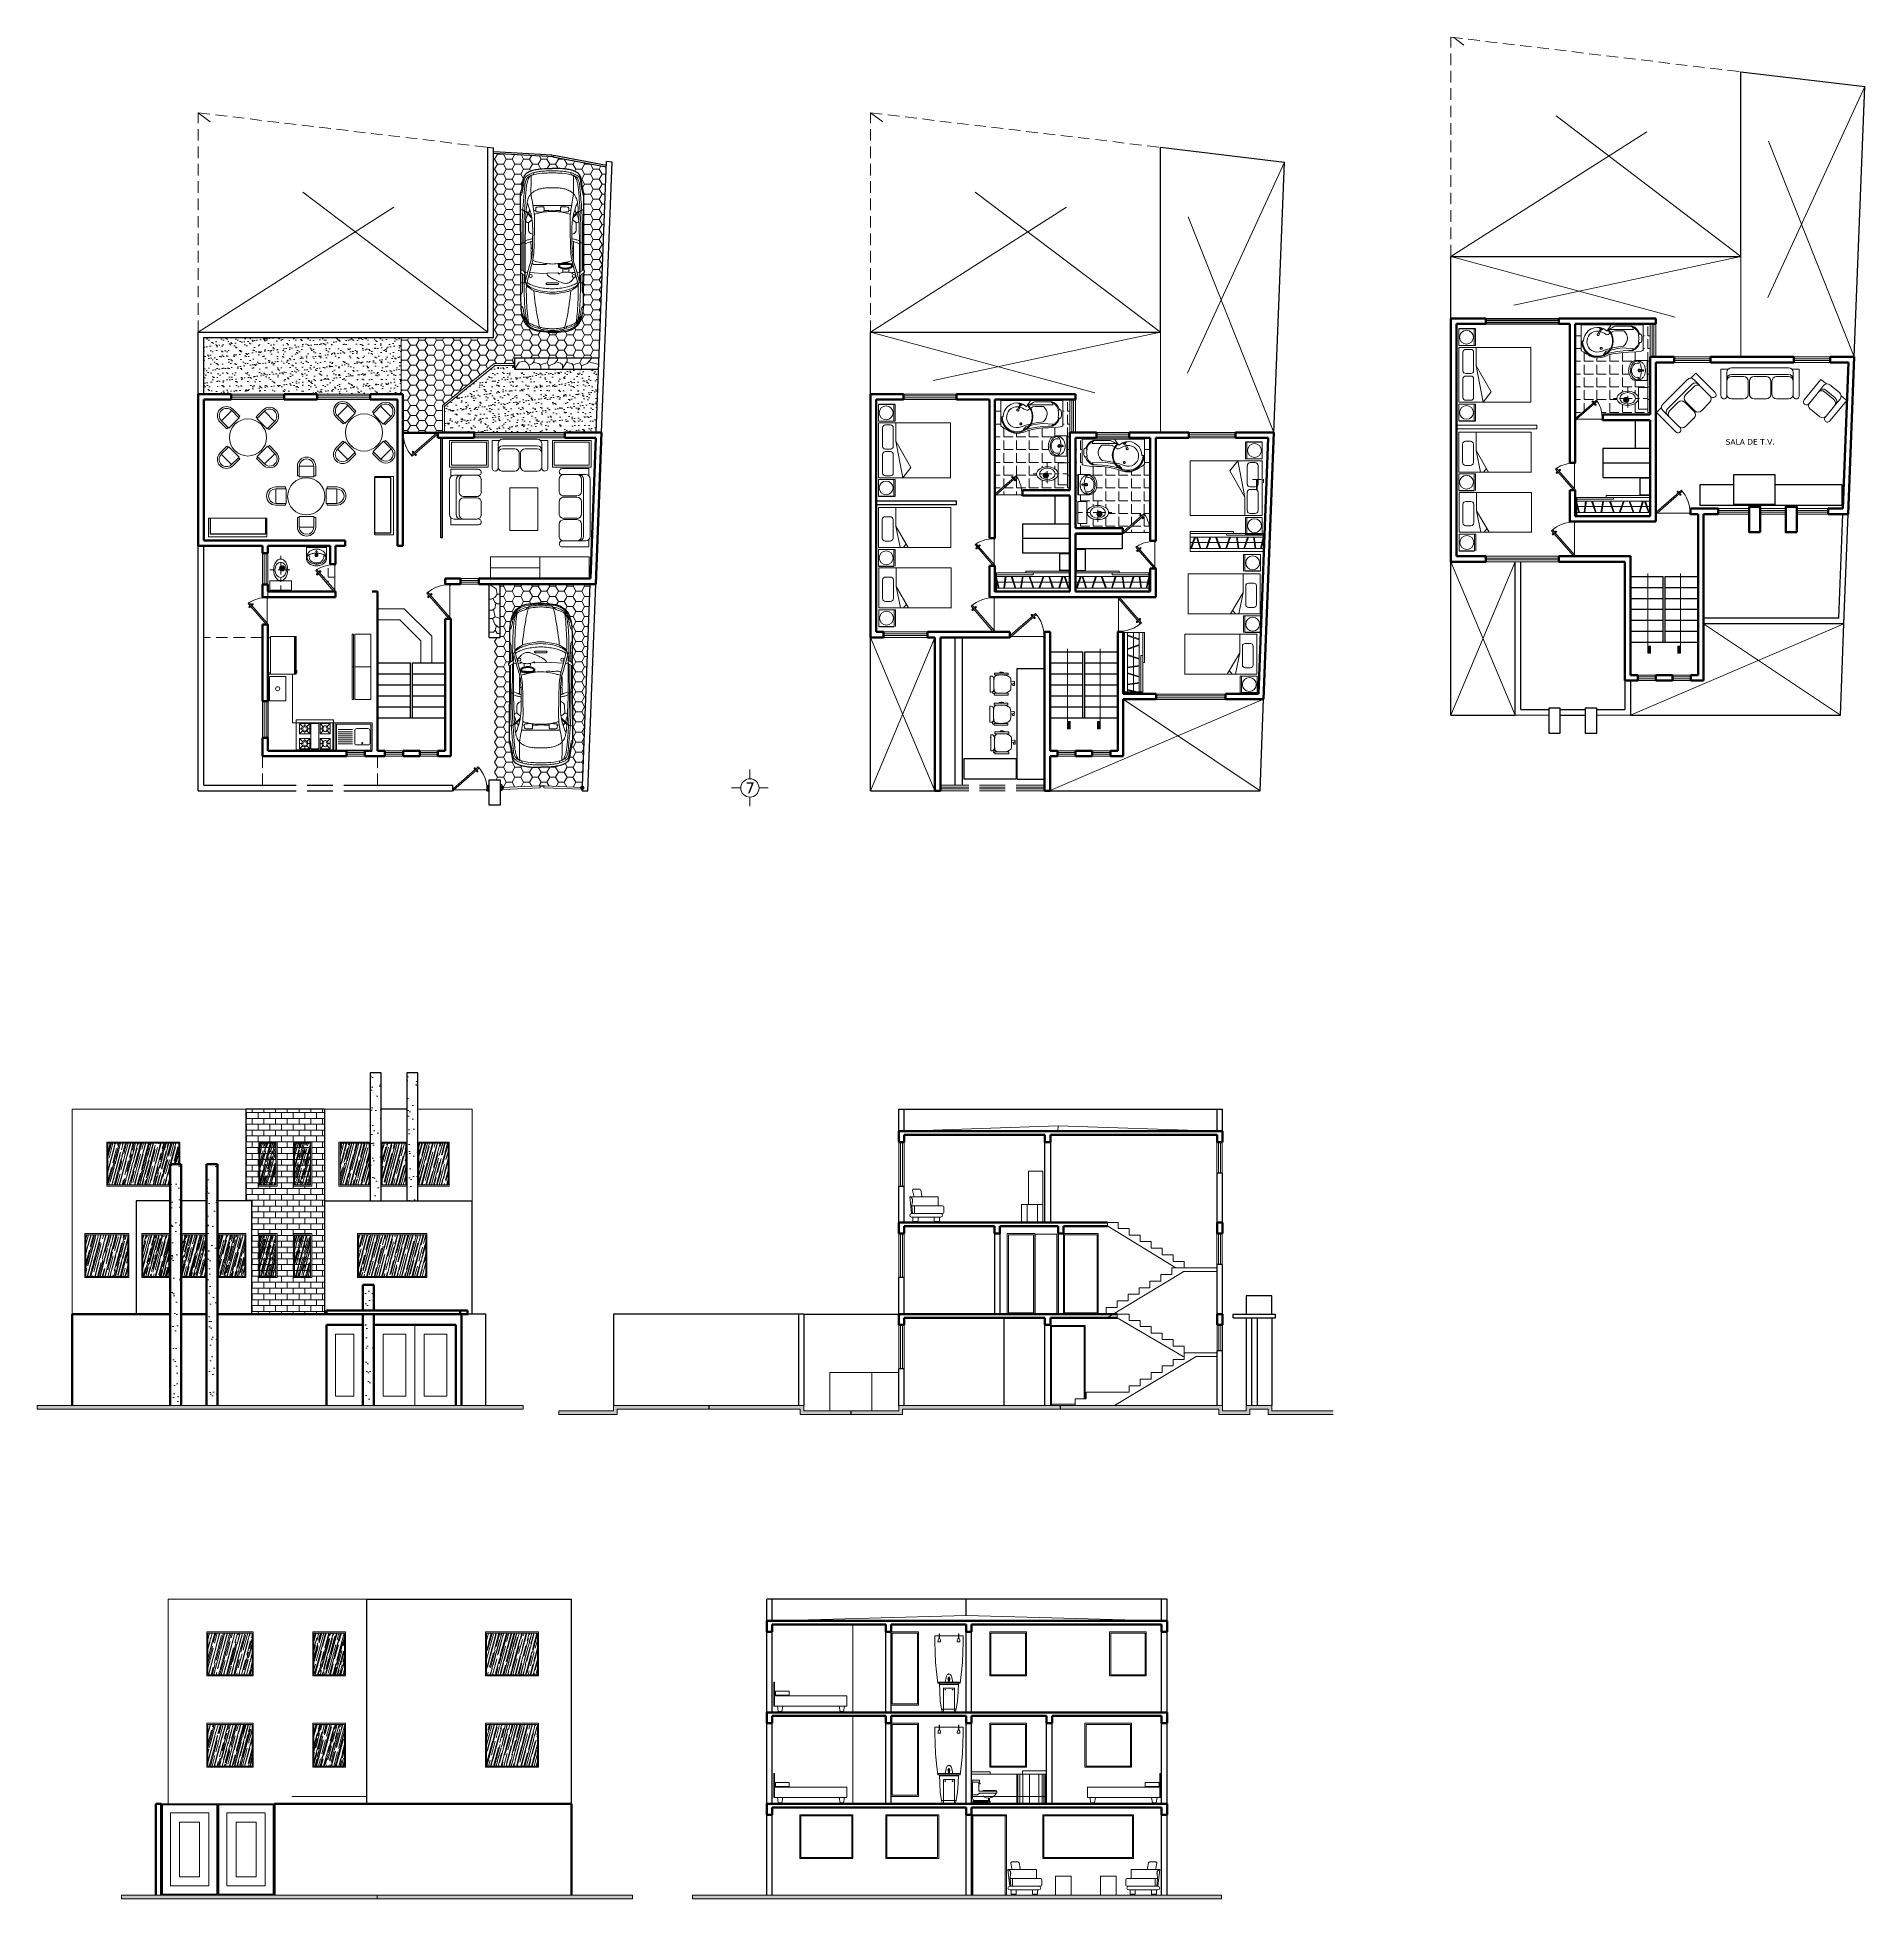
# Model space of a CAD drawing. Header units: millimetres. Extents: x 230.7 to 280.7, y 97.4 to 148.3.
import ezdxf

# ---------------------------------------------------------------- set-up
doc = ezdxf.new("R2010")
doc.units = ezdxf.units.MM
doc.header["$MEASUREMENT"] = 0
for name, pattern in [('ACAD_ISO04W100', [30, 24, -3, 0, -3]), ('ACAD_ISO10W100', [18, 12, -3, 0, -3]), ('DASHDOT', [25.4, 12.7, -6.35, 0, -6.35]), ('DASHED2', [9.525, 6.35, -3.175])]:
    doc.linetypes.add(name, pattern=pattern)
for name, color, linetype, lineweight in [('ACABADOS', 46, 'Continuous', 9), ('BOYAS Y COTAS', 4, 'Continuous', 20), ('CANCELERIA', 5, 'Continuous', 15), ('EJES', 2, 'ACAD_ISO10W100', 15), ('FOLLAJE Y MUEBLES', 3, 'Continuous', 9), ('MURESTES', 5, 'Continuous', 30), ('MUROS', 1, 'Continuous', 50), ('PROYECCIONES', 9, 'DASHED2', 15), ('TITULOS NIVELES Y ROTULOS', 6, 'Continuous', 20)]:
    doc.layers.add(name, color=color, linetype=linetype, lineweight=lineweight)
doc.styles.get("Standard").update_dxf_attribs({"font": 'verdana.ttf', "height": 0.15})
pattern_1 = [(37.5, (-1.99694, 44.49286), (-0.00800016, 0.24470662), [0, -0.19304, 0, -0.2159, 0, -0.206375]), (7.5, (-1.99694, 44.49286), (0.22476164, 0.35841255), [0, -0.10414, 0, -0.17399, 0, -0.066675]), (327.5, (-2.15315, 44.49286), (0.39549619, 0.0007186), [0, -0.0635, 0, -0.2286, 0, -0.29845]), (317.5, (-2.15315, 44.49286), (0.38177823, 0.11146466), [0, -0.03175, 0, -0.14986, 0, -0.17145])]
pattern_2 = [(360, (-1.99694, 44.49286), (0.238125, 0.1374815), [0.15875, -0.3175]), (120, (-1.99694, 44.49286), (-0.23812497, 0.13748155), [0.15875, -0.3175]), (60, (-1.99694, 44.49286), (3e-08, 0.27496305), [-0.3175, 0.15875])]
pattern_3 = [(360, (-2.72515, 44.49286), (2e-16, 0.34925), [0.254, -0.09525]), (90, (-2.72515, 44.49286), (-0.34925, 2e-16), [0.254, -0.09525])]
pattern_4 = [(37.5, (4.4027, 8.98925), (-0.01574834, 0.48170594), [0, -0.38, 0, -0.425, 0, -0.40625]), (7.5, (4.4027, 8.98925), (0.4424442, 0.7055365), [0, -0.205, 0, -0.3425, 0, -0.13125]), (327.5, (4.0952, 8.98925), (0.77853547, 0.00141476), [0, -0.125, 0, -0.45, 0, -0.5875]), (317.5, (4.0952, 8.98925), (0.7515317, 0.2194189), [0, -0.0625, 0, -0.295, 0, -0.3375])]
pattern_5 = [(75, (4.40269, 8.98925), (-0.039652393, 0.238385586), [1.5, -0.2, 0.5, -0.1]), (75, (4.38882, 9.13066), (-0.15435004, -0.06216965), [0.3, -0.033, 0.6, -0.075]), (75, (4.33353, 9.05955), (0.069868873, 0.519622306), [0.8, -0.14, 0.4, -0.1])]

msp = doc.modelspace()

# ---------------------------------------------------------------- texts
at = {"layer": 'BOYAS Y COTAS'}
msp.add_text("T'", height=0.3, dxfattribs=at).set_placement((263.912, 135.944))
at = {"layer": 'BOYAS Y COTAS', "insert": (250.05, 127.945), "char_height": 0.3, "width": 0.2801, "attachment_point": 1}
msp.add_mtext('7', dxfattribs=at)
at = {"layer": 'TITULOS NIVELES Y ROTULOS', "insert": (276.858, 137.331), "char_height": 0.15, "width": 1.7158, "attachment_point": 1}
msp.add_mtext('SALA DE T.V.', dxfattribs=at)

# ---------------------------------------------------------------- blocks, each defined once
blk = doc.blocks.new('A$C1B9E1E09')
for p, q in [((0, 1.97), (0.457, 1.97)), ((0.457, 1.548), (0, 1.548)), ((0.457, 1.97), (0.457, 1.513)), ((0.506, 1.967), (2.005, 1.967)), ((0.506, 1.75), (0.506, 1.967)), ((0.506, 0), (0.506, 1.75)), ((0.559, 1.64), (0.559, 1.778)), ((0.636, 1.855), (1.144, 1.855)), ((1.144, 1.562), (0.636, 1.562)), ((1.221, 1.778), (1.221, 1.64)), ((1.29, 1.778), (1.29, 1.64)), ((1.875, 1.855), (1.368, 1.855)), ((1.368, 1.562), (1.875, 1.562)), ((1.953, 1.64), (1.953, 1.778)), ((2.005, 1.75), (2.005, 1.967)), ((2.005, 0), (2.005, 1.75)), ((2.056, 1.97), (2.056, 1.513)), ((2.513, 1.97), (2.056, 1.97)), ((2.056, 1.548), (2.513, 1.548)), ((0.457, 1.513), (0, 1.513)), ((1.504, 1.497), (0.507, 1.301)), ((0.788, 1.081), (0.507, 1.301)), ((1.504, 1.497), (0.788, 1.081)), ((2, 1.497), (1.504, 1.497)), ((2.056, 1.513), (2.513, 1.513)), ((2.005, 0), (0.506, 0))]:
    blk.add_line(p, q)
for centre in [(0.228, 1.759), (2.284, 1.759)]:
    blk.add_circle(centre, 0.189)
for centre, start, end in [((0.636, 1.778), 90, 180), ((0.636, 1.64), 180, 270), ((1.144, 1.778), 0, 90), ((1.144, 1.64), 270, 0), ((1.368, 1.778), 90, 180), ((1.368, 1.64), 180, 270), ((1.875, 1.778), 0, 90), ((1.875, 1.64), 270, 0)]:
    blk.add_arc(centre, 0.0773, start, end)
blk = doc.blocks.new('A$C30326618')
at = {"linetype": 'Continuous', "lineweight": -3}
for p, q in [((0, 1.97), (0, 1.513)), ((2.513, 1.513), (2.513, 1.97))]:
    blk.add_line(p, q, dxfattribs=at)
blk.add_blockref('A$C1B9E1E09', (0, 0), dxfattribs=at)
blk = doc.blocks.new('A$C2B8F0464')
for p, q in [((-1.967, -1.651), (-1.967, -0.557)), ((-1.749, -0.557), (-1.967, -0.557)), ((-1.864, -0.885), (-1.864, -1.395)), ((-1.647, -0.807), (-1.786, -0.807)), ((0.01, -0.557), (-1.749, -0.557)), ((-1.57, -1.395), (-1.57, -0.885)), ((-1.495, -0.563), (-1.495, -1.061)), ((0.01, -0.557), (0.01, -1.651)), ((-1.786, -1.473), (-1.647, -1.473)), ((-1.495, -1.061), (-1.379, -1.651)), ((-1.495, -1.061), (-1.152, -1.651)), ((-1.97, -2.161), (-1.97, -1.702)), ((-1.97, -1.702), (-1.511, -1.702)), ((0.019, -1.651), (-1.967, -1.651)), ((-1.74, -1.651), (-1.958, -1.651)), ((-1.546, -1.702), (-1.546, -2.161)), ((-1.511, -1.702), (-1.511, -2.161)), ((-1.21, -1.551), (-1.288, -1.65))]:
    blk.add_line(p, q)
at = {"linetype": 'Continuous', "lineweight": -3}
blk.add_line((-1.97, -2.161), (-1.546, -2.161), dxfattribs=at)
blk.add_circle((-1.758, -1.931), 0.19)
for centre, start, end in [((-1.786, -0.885), 90, 180), ((-1.647, -0.885), 0, 90), ((-1.786, -1.395), 180, 270), ((-1.647, -1.395), 270, 0)]:
    blk.add_arc(centre, 0.0777, start, end)
blk = doc.blocks.new('A$C0EEF3366')
h = blk.add_hatch(color=256)
edge = h.paths.add_edge_path()
edge.add_ellipse((0.342, 0.342), major_axis=(-0.0509, 0.0509), ratio=1, start_angle=-225, end_angle=135, ccw=False)
for p, q in [((0.6, 0.936), (0, 0.936)), ((0, 0.936), (0, 0.684)), ((0, 0.684), (0.6, 0.684)), ((0.6, 0.684), (0.6, 0.936))]:
    blk.add_line(p, q)
at = {"linetype": 'DASHDOT', "ltscale": 0.01}
for p, q in [((0.3, 0.936), (0.3, 0)), ((0, 0.384), (0.612, 0.384))]:
    blk.add_line(p, q, dxfattribs=at)
at = {"extrusion": (0, 0, -1)}
for centre, major_axis, ratio, start_param, end_param in [((0.3, 0.384), (0, 0.294), 0.659408, 3.141593, 9.424778), ((0.342, 0.342), (-0.0509, 0.0509), 1, 3.926991, 10.210176)]:
    blk.add_ellipse(centre, major_axis=major_axis, ratio=ratio, start_param=start_param, end_param=end_param, dxfattribs=at)
blk.add_ellipse((0.3, 0.384), major_axis=(0, 0.21), ratio=0.742857)
blk = doc.blocks.new('pcombo')
for p, q in [((-0.001, 0), (-0.001, -0.07)), ((-0.372, -0.355), (-0.383, -0.438)), ((-0.383, -0.438), (-0.375, -0.522)), ((-0.38, -0.473), (-0.341, -0.53)), ((-0.365, -0.534), (-0.378, -0.489)), ((-0.343, -0.276), (-0.372, -0.355)), ((-0.297, -0.206), (-0.343, -0.276)), ((-0.329, -0.521), (-0.213, -0.467)), ((-0.201, -0.492), (-0.31, -0.543)), ((-0.236, -0.147), (-0.297, -0.206)), ((-0.274, -0.407), (-0.278, -0.465)), ((-0.278, -0.465), (-0.272, -0.494)), ((-0.26, -0.342), (-0.274, -0.407)), ((-0.229, -0.283), (-0.26, -0.342)), ((-0.164, -0.104), (-0.236, -0.147)), ((-0.185, -0.234), (-0.229, -0.283)), ((-0.213, -0.467), (-0.207, -0.452)), ((-0.207, -0.452), (-0.193, -0.443)), ((-0.192, -0.497), (-0.201, -0.492)), ((-0.193, -0.443), (-0.176, -0.443)), ((-0.177, -0.496), (-0.192, -0.497)), ((-0.139, -0.202), (-0.185, -0.234)), ((-0.163, -0.485), (-0.177, -0.496)), ((-0.176, -0.443), (-0.164, -0.453)), ((-0.085, -0.078), (-0.164, -0.104)), ((-0.164, -0.453), (-0.158, -0.469)), ((-0.158, -0.469), (-0.163, -0.485)), ((-0.085, -0.174), (-0.139, -0.202)), ((-0.001, -0.07), (-0.085, -0.078)), ((-0.022, -0.162), (-0.085, -0.174)), ((0.022, -0.16), (-0.022, -0.162)), ((0.089, -0.021), (-0.001, -0.011)), ((0.038, -0.033), (-0.001, -0.033)), ((0.076, -0.048), (-0.001, -0.038)), ((0.106, -0.176), (0.022, -0.16)), ((0.129, -0.053), (0.038, -0.033)), ((0.169, -0.08), (0.076, -0.048)), ((0.181, -0.053), (0.089, -0.021)), ((0.162, -0.204), (0.106, -0.176)), ((0.213, -0.094), (0.129, -0.053)), ((0.202, -0.232), (0.162, -0.204)), ((0.232, -0.113), (0.169, -0.08)), ((0.263, -0.105), (0.181, -0.053)), ((0.244, -0.279), (0.202, -0.232)), ((0.285, -0.152), (0.213, -0.094)), ((0.286, -0.157), (0.232, -0.113)), ((0.277, -0.346), (0.244, -0.279)), ((0.332, -0.174), (0.263, -0.105)), ((0.265, -0.582), (0.291, -0.491)), ((0.293, -0.421), (0.277, -0.346)), ((0.343, -0.224), (0.285, -0.152)), ((0.337, -0.223), (0.286, -0.157)), ((0.291, -0.491), (0.293, -0.421)), ((0.384, -0.256), (0.332, -0.174)), ((0.373, -0.286), (0.337, -0.223)), ((0.384, -0.308), (0.343, -0.224)), ((0.416, -0.348), (0.384, -0.256)), ((0.404, -0.399), (0.384, -0.308)), ((0.384, -0.582), (0.404, -0.491)), ((0.404, -0.491), (0.404, -0.399)), ((0.427, -0.445), (0.416, -0.348)), ((0.416, -0.542), (0.427, -0.445)), ((-0.423, -0.805), (-0.45, -0.81)), ((-0.329, -0.736), (-0.423, -0.805)), ((-0.411, -0.927), (-0.416, -0.955)), ((-0.416, -1.406), (-0.416, -0.955)), ((-0.393, -0.888), (-0.411, -0.927)), ((-0.369, -0.841), (-0.393, -0.888)), ((-0.375, -0.522), (-0.349, -0.601)), ((-0.37, -0.516), (-0.355, -0.539)), ((-0.341, -0.794), (-0.369, -0.841)), ((-0.365, -0.534), (-0.362, -0.537)), ((-0.362, -0.537), (-0.358, -0.539)), ((-0.361, -0.561), (-0.362, -0.561)), ((-0.349, -0.555), (-0.361, -0.561)), ((-0.337, -0.555), (-0.36, -0.566)), ((-0.358, -0.539), (-0.353, -0.538)), ((-0.353, -0.538), (-0.346, -0.535)), ((-0.351, -0.595), (-0.324, -0.582)), ((-0.349, -0.555), (-0.339, -0.55)), ((-0.349, -0.601), (-0.306, -0.673)), ((-0.329, -0.524), (-0.348, -0.533)), ((-0.348, -0.533), (-0.337, -0.555)), ((-0.346, -0.554), (-0.345, -0.556)), ((-0.345, -0.556), (-0.344, -0.558)), ((-0.344, -0.558), (-0.345, -0.559)), ((-0.325, -0.764), (-0.341, -0.794)), ((-0.324, -0.582), (-0.337, -0.555)), ((-0.329, -0.521), (-0.317, -0.546)), ((-0.317, -0.551), (-0.329, -0.524)), ((-0.28, -0.7), (-0.329, -0.736)), ((-0.329, -0.736), (-0.279, -0.785)), ((-0.328, -0.527), (-0.326, -0.526)), ((-0.327, -1.431), (-0.327, -0.768)), ((-0.326, -0.578), (-0.308, -0.569)), ((-0.311, -0.753), (-0.325, -0.764)), ((-0.321, -0.542), (-0.319, -0.541)), ((-0.319, -0.541), (-0.319, -0.541)), ((-0.317, -0.546), (-0.31, -0.543)), ((-0.308, -0.569), (-0.317, -0.551)), ((-0.313, -0.724), (-0.301, -0.738)), ((-0.309, -0.721), (-0.306, -0.724)), ((-0.306, -0.673), (-0.28, -0.7)), ((-0.306, -0.724), (-0.302, -0.738)), ((-0.301, -0.738), (-0.229, -0.796)), ((-0.288, -0.944), (-0.276, -0.882)), ((-0.288, -1.165), (-0.288, -0.944)), ((-0.279, -0.785), (-0.197, -0.837)), ((-0.276, -0.882), (-0.26, -0.853)), ((-0.266, -0.522), (-0.264, -0.531)), ((-0.264, -0.531), (-0.239, -0.594)), ((-0.234, -0.815), (-0.26, -0.853)), ((-0.239, -0.594), (-0.211, -0.645)), ((-0.233, -0.814), (-0.234, -0.815)), ((-0.229, -0.796), (-0.145, -0.837)), ((-0.206, -0.769), (-0.224, -0.799)), ((-0.211, -0.645), (-0.19, -0.685)), ((-0.187, -0.738), (-0.206, -0.769)), ((-0.197, -0.837), (-0.105, -0.869)), ((-0.19, -0.685), (-0.18, -0.71)), ((-0.18, -0.71), (-0.187, -0.738)), ((-0.145, -0.837), (-0.054, -0.857)), ((-0.105, -0.869), (-0.008, -0.88)), ((-0.054, -0.857), (0.038, -0.857)), ((-0.008, -0.88), (0.089, -0.869)), ((0.038, -0.857), (0.129, -0.837)), ((0.089, -0.869), (0.181, -0.837)), ((0.129, -0.837), (0.213, -0.796)), ((0.151, -1.021), (0.179, -0.867)), ((0.168, -0.536), (0.164, -0.545)), ((0.164, -0.545), (0.164, -0.555)), ((0.164, -0.555), (0.168, -0.564)), ((0.176, -0.528), (0.168, -0.536)), ((0.168, -0.564), (0.176, -0.572)), ((0.185, -0.524), (0.176, -0.528)), ((0.176, -0.572), (0.185, -0.576)), ((0.179, -0.867), (0.187, -0.833)), ((0.181, -0.837), (0.263, -0.785)), ((0.195, -0.997), (0.181, -1.136)), ((0.195, -0.524), (0.185, -0.524)), ((0.185, -0.576), (0.195, -0.576)), ((0.204, -0.528), (0.195, -0.524)), ((0.195, -0.576), (0.204, -0.572)), ((0.195, -0.805), (0.225, -0.687)), ((0.219, -0.882), (0.195, -0.997)), ((0.212, -0.536), (0.204, -0.528)), ((0.204, -0.572), (0.212, -0.564)), ((0.216, -0.545), (0.212, -0.536)), ((0.212, -0.564), (0.216, -0.555)), ((0.213, -0.796), (0.285, -0.738)), ((0.216, -0.555), (0.216, -0.545)), ((0.24, -0.8), (0.219, -0.882)), ((0.225, -0.687), (0.265, -0.582)), ((0.272, -0.69), (0.247, -0.77)), ((0.282, -0.997), (0.261, -1.147)), ((0.263, -0.785), (0.332, -0.716)), ((0.32, -0.644), (0.272, -0.69)), ((0.306, -0.84), (0.282, -0.997)), ((0.285, -0.738), (0.343, -0.666)), ((0.334, -0.732), (0.306, -0.84)), ((0.367, -0.617), (0.32, -0.644)), ((0.332, -0.716), (0.384, -0.634)), ((0.347, -0.693), (0.334, -0.732)), ((0.343, -0.666), (0.384, -0.582)), ((0.384, -0.634), (0.416, -0.542)), ((-0.384, -1.408), (-0.416, -1.366)), ((-0.384, -1.435), (-0.416, -1.373)), ((-0.384, -1.467), (-0.416, -1.406)), ((-0.327, -1.431), (-0.384, -1.408)), ((-0.345, -1.48), (-0.384, -1.435)), ((-0.345, -1.513), (-0.384, -1.467)), ((-0.29, -1.529), (-0.345, -1.48)), ((-0.29, -1.562), (-0.345, -1.513)), ((-0.265, -1.188), (-0.288, -1.165)), ((-0.22, -1.223), (-0.265, -1.188)), ((-0.175, -1.248), (-0.22, -1.223)), ((-0.108, -1.265), (-0.175, -1.248)), ((-0.063, -1.265), (-0.108, -1.265)), ((-0.007, -1.255), (-0.063, -1.265)), ((0.041, -1.234), (-0.007, -1.255)), ((0.09, -1.206), (0.041, -1.234)), ((0.131, -1.158), (0.09, -1.206)), ((0.163, -1.504), (0.122, -1.539)), ((0.131, -1.158), (0.151, -1.021)), ((0.216, -1.456), (0.163, -1.504)), ((0.216, -1.488), (0.163, -1.537)), ((0.181, -1.136), (0.202, -1.443)), ((0.202, -1.443), (0.253, -1.389)), ((0.253, -1.394), (0.216, -1.456)), ((0.252, -1.428), (0.216, -1.488)), ((0.254, -1.297), (0.252, -1.428)), ((0.261, -1.147), (0.254, -1.297)), ((-0.209, -1.574), (-0.29, -1.529)), ((-0.209, -1.607), (-0.29, -1.562)), ((-0.186, -1.58), (-0.209, -1.574)), ((-0.195, -1.611), (-0.209, -1.607)), ((-0.189, -1.587), (-0.198, -1.626)), ((0.066, -1.567), (0.023, -1.579)), ((0.026, -1.586), (0.035, -1.625)), ((0.066, -1.6), (0.032, -1.61)), ((0.122, -1.539), (0.066, -1.567)), ((0.122, -1.572), (0.066, -1.6)), ((0.163, -1.537), (0.122, -1.572))]:
    blk.add_line(p, q)
blk.add_lwpolyline([(0.233, -1.701), (0.243, -1.699), (0.249, -1.692), (0.253, -1.683), (0.275, -1.621), (0.289, -1.502), (0.299, -1.3), (0.303, -1.164), (0.32, -1.011), (0.345, -0.864), (0.373, -0.752), (0.404, -0.672), (0.431, -0.599), (0.446, -0.521), (0.45, -0.447), (0.443, -0.373), (0.422, -0.3), (0.403, -0.251), (0.374, -0.199), (0.337, -0.142), (0.297, -0.078), (0.255, -0.012), (0.249, -0.005), (0.238, -0.001), (0.219, 0), (-0.45, 0), (-0.45, -1.7), (0.233, -1.7)], close=True)
for centre, radius, start, end in [((-0.178, -1.626), 0.02, 180, 251.4756), ((-0.169, -1.591), 0.02, 75.2635, 166.6778), ((-0.083, -1.342), 0.32, 251.4756, 289.1241), ((-0.083, -1.263), 0.32, 255.2635, 285.311), ((0.007, -1.591), 0.02, 12.9203, 105.311), ((0.015, -1.625), 0.02, 289.1241, 0)]:
    blk.add_arc(centre, radius, start, end)
blk = doc.blocks.new('A$C5ADF3FAA')
at = {"xscale": -1, "rotation": 134.9999999999999}
blk.add_blockref('pcombo', (0.318, 0.173), dxfattribs=at)
blk = doc.blocks.new('A$C54FD1515')
at = {"rotation": 45}
blk.add_blockref('A$C5ADF3FAA', (0.347, -0.347), dxfattribs=at)
blk = doc.blocks.new('A$C13F54330')
for p, q in [((-0.503, 0.523), (-0.514, 0.509)), ((-0.487, 0.539), (-0.503, 0.523)), ((-0.471, 0.553), (-0.487, 0.539)), ((-0.45, 0.566), (-0.471, 0.553)), ((-0.45, 0.516), (-0.463, 0.502)), ((-0.429, 0.576), (-0.45, 0.566)), ((-0.438, 0.527), (-0.45, 0.516)), ((-0.425, 0.538), (-0.438, 0.527)), ((-0.405, 0.584), (-0.429, 0.576)), ((-0.414, 0.545), (-0.425, 0.538)), ((-0.4, 0.553), (-0.414, 0.545)), ((-0.369, 0.588), (-0.405, 0.584)), ((-0.386, 0.56), (-0.4, 0.553)), ((-0.372, 0.565), (-0.386, 0.56)), ((-0.356, 0.569), (-0.372, 0.565)), ((-0.051, 0.588), (-0.369, 0.588)), ((-0.346, 0.512), (-0.368, 0.507)), ((-0.338, 0.572), (-0.356, 0.569)), ((-0.328, 0.513), (-0.346, 0.512)), ((-0.322, 0.573), (-0.338, 0.572)), ((-0.314, 0.511), (-0.328, 0.513)), ((-0.323, 0.561), (-0.308, 0.554)), ((-0.306, 0.572), (-0.322, 0.573)), ((-0.301, 0.504), (-0.314, 0.511)), ((-0.308, 0.554), (-0.294, 0.545)), ((-0.291, 0.57), (-0.306, 0.572)), ((-0.294, 0.545), (-0.284, 0.536)), ((-0.274, 0.566), (-0.291, 0.57)), ((-0.284, 0.536), (-0.274, 0.523)), ((-0.256, 0.559), (-0.274, 0.566)), ((-0.274, 0.523), (-0.269, 0.513)), ((-0.269, 0.513), (-0.26, 0.493)), ((-0.241, 0.552), (-0.256, 0.559)), ((-0.226, 0.543), (-0.241, 0.552)), ((-0.211, 0.532), (-0.226, 0.543)), ((-0.198, 0.52), (-0.211, 0.532)), ((-0.185, 0.507), (-0.198, 0.52)), ((-0.074, 0.588), (-0.074, 0.038)), ((-0.051, 0.038), (-0.051, 0.588)), ((-0.575, 0.339), (-0.576, 0.313)), ((-0.576, 0.313), (-0.575, 0.287)), ((-0.573, 0.36), (-0.575, 0.339)), ((-0.575, 0.287), (-0.573, 0.267)), ((-0.569, 0.382), (-0.573, 0.36)), ((-0.573, 0.267), (-0.569, 0.245)), ((-0.563, 0.407), (-0.569, 0.382)), ((-0.569, 0.245), (-0.563, 0.219)), ((-0.557, 0.426), (-0.563, 0.407)), ((-0.563, 0.219), (-0.557, 0.2)), ((-0.548, 0.451), (-0.557, 0.426)), ((-0.557, 0.2), (-0.548, 0.175)), ((-0.538, 0.471), (-0.548, 0.451)), ((-0.548, 0.175), (-0.538, 0.155)), ((-0.527, 0.491), (-0.538, 0.471)), ((-0.538, 0.155), (-0.527, 0.135)), ((-0.514, 0.509), (-0.527, 0.491)), ((-0.526, 0.338), (-0.527, 0.313)), ((-0.527, 0.313), (-0.526, 0.288)), ((-0.527, 0.135), (-0.514, 0.117)), ((-0.524, 0.359), (-0.526, 0.338)), ((-0.526, 0.288), (-0.524, 0.268)), ((-0.521, 0.374), (-0.524, 0.359)), ((-0.524, 0.268), (-0.521, 0.252)), ((-0.517, 0.392), (-0.521, 0.374)), ((-0.521, 0.252), (-0.517, 0.234)), ((-0.511, 0.411), (-0.517, 0.392)), ((-0.517, 0.234), (-0.511, 0.215)), ((-0.514, 0.117), (-0.503, 0.103)), ((-0.506, 0.427), (-0.511, 0.411)), ((-0.511, 0.215), (-0.506, 0.199)), ((-0.499, 0.445), (-0.506, 0.427)), ((-0.506, 0.199), (-0.499, 0.182)), ((-0.503, 0.103), (-0.487, 0.087)), ((-0.49, 0.462), (-0.499, 0.445)), ((-0.499, 0.182), (-0.49, 0.164)), ((-0.496, 0.326), (-0.497, 0.313)), ((-0.496, 0.3), (-0.497, 0.313)), ((-0.495, 0.345), (-0.496, 0.326)), ((-0.495, 0.281), (-0.496, 0.3)), ((-0.489, 0.371), (-0.495, 0.345)), ((-0.489, 0.255), (-0.495, 0.281)), ((-0.482, 0.475), (-0.49, 0.462)), ((-0.49, 0.164), (-0.482, 0.151)), ((-0.483, 0.392), (-0.489, 0.371)), ((-0.483, 0.234), (-0.489, 0.255)), ((-0.487, 0.087), (-0.471, 0.073)), ((-0.474, 0.413), (-0.483, 0.392)), ((-0.474, 0.213), (-0.483, 0.234)), ((-0.473, 0.488), (-0.482, 0.475)), ((-0.482, 0.151), (-0.473, 0.138)), ((-0.464, 0.431), (-0.474, 0.413)), ((-0.464, 0.195), (-0.474, 0.213)), ((-0.463, 0.502), (-0.473, 0.488)), ((-0.473, 0.138), (-0.463, 0.124)), ((-0.471, 0.073), (-0.45, 0.06)), ((-0.452, 0.448), (-0.464, 0.431)), ((-0.452, 0.178), (-0.464, 0.195)), ((-0.463, 0.124), (-0.45, 0.11)), ((-0.439, 0.464), (-0.452, 0.448)), ((-0.439, 0.162), (-0.452, 0.178)), ((-0.45, 0.11), (-0.438, 0.099)), ((-0.45, 0.06), (-0.429, 0.05)), ((-0.422, 0.479), (-0.439, 0.464)), ((-0.422, 0.147), (-0.439, 0.162)), ((-0.438, 0.099), (-0.425, 0.088)), ((-0.429, 0.05), (-0.405, 0.042)), ((-0.425, 0.088), (-0.414, 0.081)), ((-0.406, 0.49), (-0.422, 0.479)), ((-0.406, 0.136), (-0.422, 0.147)), ((-0.414, 0.081), (-0.4, 0.073)), ((-0.387, 0.501), (-0.406, 0.49)), ((-0.387, 0.125), (-0.406, 0.136)), ((-0.405, 0.042), (-0.369, 0.038)), ((-0.4, 0.073), (-0.386, 0.066)), ((-0.368, 0.507), (-0.387, 0.501)), ((-0.368, 0.119), (-0.387, 0.125)), ((-0.386, 0.066), (-0.372, 0.061)), ((-0.372, 0.061), (-0.356, 0.057)), ((-0.369, 0.038), (-0.051, 0.038)), ((-0.346, 0.114), (-0.368, 0.119)), ((-0.356, 0.057), (-0.338, 0.054)), ((-0.328, 0.113), (-0.346, 0.114)), ((-0.338, 0.054), (-0.322, 0.053)), ((-0.314, 0.115), (-0.328, 0.113)), ((-0.324, 0.038), (-0.051, 0.038)), ((-0.323, 0.066), (-0.308, 0.072)), ((-0.322, 0.053), (-0.306, 0.054)), ((-0.317, 0.327), (-0.32, 0.313)), ((-0.317, 0.299), (-0.32, 0.313)), ((-0.309, 0.34), (-0.317, 0.327)), ((-0.309, 0.287), (-0.317, 0.299)), ((-0.301, 0.123), (-0.314, 0.115)), ((-0.297, 0.348), (-0.309, 0.34)), ((-0.297, 0.278), (-0.309, 0.287)), ((-0.308, 0.072), (-0.294, 0.081)), ((-0.304, 0.322), (-0.306, 0.313)), ((-0.304, 0.304), (-0.306, 0.313)), ((-0.306, 0.054), (-0.291, 0.056)), ((-0.299, 0.329), (-0.304, 0.322)), ((-0.299, 0.297), (-0.304, 0.304)), ((-0.291, 0.334), (-0.299, 0.329)), ((-0.291, 0.292), (-0.299, 0.297)), ((-0.283, 0.351), (-0.297, 0.348)), ((-0.283, 0.276), (-0.297, 0.278)), ((-0.294, 0.081), (-0.284, 0.091)), ((-0.283, 0.336), (-0.291, 0.334)), ((-0.283, 0.29), (-0.291, 0.292)), ((-0.291, 0.056), (-0.274, 0.06)), ((-0.284, 0.091), (-0.274, 0.103)), ((-0.268, 0.348), (-0.283, 0.351)), ((-0.274, 0.334), (-0.283, 0.336)), ((-0.274, 0.292), (-0.283, 0.29)), ((-0.268, 0.278), (-0.283, 0.276)), ((-0.266, 0.329), (-0.274, 0.334)), ((-0.266, 0.297), (-0.274, 0.292)), ((-0.274, 0.103), (-0.269, 0.113)), ((-0.274, 0.06), (-0.256, 0.067)), ((-0.269, 0.113), (-0.26, 0.134)), ((-0.256, 0.34), (-0.268, 0.348)), ((-0.256, 0.287), (-0.268, 0.278)), ((-0.261, 0.322), (-0.266, 0.329)), ((-0.261, 0.304), (-0.266, 0.297)), ((-0.26, 0.313), (-0.261, 0.322)), ((-0.26, 0.313), (-0.261, 0.304)), ((-0.26, 0.493), (-0.253, 0.472)), ((-0.26, 0.134), (-0.253, 0.154)), ((-0.248, 0.327), (-0.256, 0.34)), ((-0.248, 0.299), (-0.256, 0.287)), ((-0.256, 0.067), (-0.241, 0.074)), ((-0.253, 0.472), (-0.246, 0.45)), ((-0.253, 0.154), (-0.246, 0.176)), ((-0.245, 0.313), (-0.248, 0.327)), ((-0.245, 0.313), (-0.248, 0.299)), ((-0.246, 0.45), (-0.239, 0.427)), ((-0.246, 0.176), (-0.239, 0.199)), ((-0.241, 0.074), (-0.226, 0.083)), ((-0.239, 0.427), (-0.234, 0.401)), ((-0.239, 0.199), (-0.234, 0.225)), ((-0.234, 0.401), (-0.23, 0.377)), ((-0.234, 0.225), (-0.23, 0.249)), ((-0.23, 0.377), (-0.228, 0.356)), ((-0.23, 0.249), (-0.228, 0.27)), ((-0.228, 0.356), (-0.226, 0.332)), ((-0.228, 0.27), (-0.226, 0.294)), ((-0.226, 0.332), (-0.226, 0.313)), ((-0.226, 0.294), (-0.226, 0.313)), ((-0.226, 0.083), (-0.211, 0.094)), ((-0.211, 0.094), (-0.198, 0.106)), ((-0.198, 0.32), (-0.199, 0.313)), ((-0.198, 0.306), (-0.199, 0.313)), ((-0.194, 0.325), (-0.198, 0.32)), ((-0.194, 0.301), (-0.198, 0.306)), ((-0.198, 0.106), (-0.185, 0.12)), ((-0.188, 0.329), (-0.194, 0.325)), ((-0.188, 0.297), (-0.194, 0.301)), ((-0.182, 0.331), (-0.188, 0.329)), ((-0.182, 0.296), (-0.188, 0.297)), ((-0.174, 0.494), (-0.185, 0.507)), ((-0.185, 0.12), (-0.174, 0.132)), ((-0.175, 0.329), (-0.182, 0.331)), ((-0.175, 0.297), (-0.182, 0.296)), ((-0.169, 0.325), (-0.175, 0.329)), ((-0.169, 0.301), (-0.175, 0.297)), ((-0.164, 0.479), (-0.174, 0.494)), ((-0.174, 0.132), (-0.164, 0.147)), ((-0.166, 0.32), (-0.169, 0.325)), ((-0.166, 0.306), (-0.169, 0.301)), ((-0.164, 0.313), (-0.166, 0.32)), ((-0.164, 0.313), (-0.166, 0.306)), ((-0.152, 0.46), (-0.164, 0.479)), ((-0.164, 0.147), (-0.152, 0.166)), ((-0.144, 0.442), (-0.152, 0.46)), ((-0.152, 0.166), (-0.144, 0.184)), ((-0.137, 0.425), (-0.144, 0.442)), ((-0.144, 0.184), (-0.137, 0.201)), ((-0.13, 0.406), (-0.137, 0.425)), ((-0.137, 0.201), (-0.13, 0.22)), ((-0.125, 0.387), (-0.13, 0.406)), ((-0.13, 0.22), (-0.125, 0.239)), ((-0.122, 0.37), (-0.125, 0.387)), ((-0.125, 0.239), (-0.122, 0.256)), ((-0.119, 0.352), (-0.122, 0.37)), ((-0.122, 0.256), (-0.119, 0.274)), ((-0.117, 0.334), (-0.119, 0.352)), ((-0.119, 0.274), (-0.117, 0.292)), ((-0.117, 0.313), (-0.117, 0.334)), ((-0.117, 0.292), (-0.117, 0.313))]:
    blk.add_line(p, q)
blk = doc.blocks.new('A$C04F149E1')
blk.add_blockref('A$C13F54330', (0.576, -0.038))
blk = doc.blocks.new('A$C5E9A02C5')
at = {"ltscale": 0.02}
for p, q in [((0.998, 0.661), (0.187, 0.661)), ((1.194, 0.611), (0.187, 0.611)), ((2.188, 0.561), (0.187, 0.561)), ((0.264, 0.247), (0.188, 0.561)), ((0.433, 0.572), (0.391, 0.247)), ((0.453, 0.569), (0.411, 0.247)), ((0.7, 0.247), (0.596, 0.561)), ((0.721, 0.247), (0.617, 0.561)), ((0.852, 0.247), (0.9, 0.561)), ((0.872, 0.247), (0.92, 0.561)), ((0.998, 0.711), (0.998, 0.661)), ((0.998, 0.711), (2.188, 0.711)), ((0.998, 0.661), (2.188, 0.661)), ((1.195, 0.247), (1.088, 0.561)), ((1.216, 0.247), (1.109, 0.561)), ((1.194, 0.661), (1.194, 0.611)), ((1.47, 0.561), (1.352, 0.247)), ((1.491, 0.561), (1.374, 0.247)), ((1.729, 0.247), (1.625, 0.561)), ((1.748, 0.253), (1.646, 0.561)), ((1.992, 0.567), (1.899, 0.253)), ((2.012, 0.561), (1.918, 0.247)), ((2.153, 0.247), (2.046, 0.561)), ((2.174, 0.247), (2.067, 0.561)), ((2.188, 0.711), (2.188, 0.163)), ((0.243, 0.247), (0.187, 0.481)), ((0.187, 0.412), (0.203, 0.412)), ((2.188, 0.247), (0.187, 0.247)), ((2.188, 0.163), (0.187, 0.163)), ((0.224, 0.412), (0.413, 0.412)), ((0.433, 0.412), (0.645, 0.412)), ((0.666, 0.412), (0.877, 0.412)), ((0.897, 0.412), (1.139, 0.412)), ((1.16, 0.412), (1.414, 0.412)), ((1.435, 0.412), (1.674, 0.412)), ((1.695, 0.412), (1.946, 0.412)), ((1.967, 0.412), (2.188, 0.412))]:
    blk.add_line(p, q, dxfattribs=at)
at = {"linetype": 'Continuous', "lineweight": -3}
blk.add_line((0.187, 0.661), (0.187, 0.163), dxfattribs=at)
blk = doc.blocks.new('A$C30437122')
at = {"ltscale": 0.02}
for p, q in [((-1.646, 0.048), (-1.646, -1.585)), ((-1.098, 0.048), (-1.646, 0.048)), ((-1.562, 0.048), (-1.562, -1.585)), ((-1.397, -0.076), (-1.397, 0.048)), ((-1.248, 0.048), (-1.248, -1.585)), ((-1.148, -0.773), (-1.148, 0.048)), ((-1.098, -0.773), (-1.098, 0.048)), ((-1.562, -0.042), (-1.248, -0.147)), ((-1.248, -0.28), (-1.562, -0.398)), ((-1.248, -0.302), (-1.562, -0.419)), ((-1.556, -0.023), (-1.248, -0.125)), ((-1.397, -0.336), (-1.397, -0.097)), ((-1.397, -0.611), (-1.397, -0.358)), ((-1.562, -0.555), (-1.248, -0.662)), ((-1.562, -0.576), (-1.248, -0.683)), ((-1.562, -0.899), (-1.248, -0.852)), ((-1.562, -0.919), (-1.248, -0.872)), ((-1.397, -0.874), (-1.397, -0.633)), ((-1.397, -1.105), (-1.397, -0.894)), ((-1.148, -0.578), (-1.198, -0.578)), ((-1.198, -0.578), (-1.198, -1.585)), ((-1.098, -0.773), (-1.148, -0.773)), ((-1.148, -0.773), (-1.148, -1.585)), ((-1.562, -1.05), (-1.248, -1.154)), ((-1.562, -1.072), (-1.248, -1.175)), ((-1.24, -1.318), (-1.562, -1.36)), ((-1.238, -1.338), (-1.562, -1.38)), ((-1.562, -1.508), (-1.248, -1.583)), ((-1.397, -1.339), (-1.397, -1.126)), ((-1.397, -1.547), (-1.397, -1.359)), ((-1.562, -1.528), (-1.328, -1.585)), ((-1.397, -1.585), (-1.397, -1.568))]:
    blk.add_line(p, q, dxfattribs=at)
at = {"linetype": 'Continuous', "lineweight": -3}
blk.add_line((-1.148, -1.585), (-1.646, -1.585), dxfattribs=at)
blk = doc.blocks.new('A$C535732B0')
for p, q in [((2.402, 1.167), (2.402, 0.708)), ((2.861, 1.167), (2.402, 1.167)), ((2.437, 1.167), (2.437, 0.708)), ((2.861, 0.708), (2.861, 1.167)), ((0.881, 0.634), (2.64, 0.634)), ((0.881, 0.634), (0.881, -0.459)), ((2.386, 0.629), (2.386, 0.13)), ((2.64, 0.634), (2.858, 0.634)), ((2.858, -0.459), (2.858, 0.634)), ((2.386, 0.13), (2.043, -0.459)), ((2.386, 0.13), (2.269, -0.459)), ((2.46, -0.204), (2.46, 0.306)), ((2.538, 0.384), (2.677, 0.384)), ((2.755, 0.306), (2.755, -0.204)), ((0.872, -0.459), (2.858, -0.459)), ((2.101, -0.359), (2.179, -0.459)), ((2.677, -0.281), (2.538, -0.281)), ((2.63, -0.459), (2.848, -0.459)), ((2.861, -0.51), (2.402, -0.51)), ((2.402, -0.51), (2.402, -0.969)), ((2.437, -0.51), (2.437, -0.969)), ((2.861, -0.969), (2.861, -0.51))]:
    blk.add_line(p, q)
at = {"linetype": 'Continuous', "lineweight": -3}
for p, q in [((2.861, 0.708), (2.437, 0.708)), ((2.861, -0.969), (2.437, -0.969))]:
    blk.add_line(p, q, dxfattribs=at)
for centre in [(2.649, 0.938), (2.649, -0.74)]:
    blk.add_circle(centre, 0.19)
for centre, start, end in [((2.538, 0.306), 90, 180), ((2.677, 0.306), 0, 90), ((2.538, -0.204), 180, 270), ((2.677, -0.204), 270, 0)]:
    blk.add_arc(centre, 0.0777, start, end)
blk = doc.blocks.new('A$C2E575DBE')
for p, q in [((0.266, 0.577), (0.253, 0.641)), ((0.301, 0.671), (0.366, 0.671)), ((0.328, 0.578), (0.313, 0.653)), ((0.366, 0.629), (0.317, 0.629)), ((0.366, 0.671), (0.366, 0.629)), ((0.11, 0.008), (0.11, 0.038)), ((0.55, 0.008), (0.11, 0.008)), ((0.18, 0.108), (0.48, 0.108)), ((0.521, 0.095), (0.533, 0.113)), ((0.556, 0.071), (0.521, 0.095)), ((0.525, 0.126), (0.545, 0.092)), ((0.55, 0.038), (0.55, 0.008)), ((0.56, 0.079), (0.555, 0.071)), ((0.566, 0.178), (0.58, 0.154)), ((0.598, 0.122), (0.598, 0.122))]:
    blk.add_line(p, q)
for points in [[(0.03, 0.122), (0.08, 0.122), (0.08, 0.502), (0.03, 0.502)], [(0.58, 0.122), (0.63, 0.122), (0.63, 0.502), (0.58, 0.502)]]:
    blk.add_lwpolyline(points, close=True)
for centre, radius, start, end in [((0.418, 0.342), 0.341, 143.3716, 162.2683), ((0.201, 0.504), 0.07, 93.9645, 143.3716), ((0.33, -1.355), 1.933, 86.0355, 93.9645), ((0.283, 0.647), 0.0304, 11.7283, 191.7283), ((0.459, 0.504), 0.07, 36.6284, 86.0355), ((0.241, 0.342), 0.341, 17.7317, 36.6284), ((0.12, 0.314), 0.121, 138.8145, 197.6152), ((0.022, 0.274), 0.017, 63.5488, 166.9961), ((0.019, 0.283), 0.0151, 203.2931, 312.675), ((0.731, 0.312), 0.651, 168.1366, 191.8634), ((0.179, 0.203), 0.0885, 196.0445, 261.7163), ((0.18, 0.038), 0.07, 90, 180), ((0.33, 2.041), 1.933, 265.1385, 274.8615), ((0.183, 0.008), 0.0082, 180, 0), ((0.48, 0.038), 0.07, 0, 90), ((0.481, 0.203), 0.0885, 278.2837, 343.9555), ((0.571, 0.107), 0.0304, 209.5032, 29.5032), ((-0.071, 0.312), 0.651, 348.1366, 11.8634)]:
    blk.add_arc(centre, radius, start, end)
blk = doc.blocks.new('A$C656B72D9')
for p, q in [((-3.995, 0.853), (-3.995, 0.127)), ((-3.831, 0.856), (-3.831, 0.816)), ((-3.831, 0.455), (-3.831, 0.816)), ((-3.707, 0.94), (-3.375, 0.94)), ((-3.252, 0.856), (-3.251, 0.816)), ((-3.251, 0.816), (-3.251, 0.455)), ((-3.087, 0.853), (-3.087, 0.127)), ((-3.995, 0.127), (-3.797, 0.127)), ((-3.831, 0.455), (-3.831, 0.398)), ((-3.831, 0.215), (-3.831, 0.398)), ((-3.707, 0.33), (-3.375, 0.33)), ((-3.707, 0.274), (-3.375, 0.274)), ((-3.707, 0.09), (-3.375, 0.09)), ((-3.087, 0.127), (-3.285, 0.127)), ((-3.251, 0.455), (-3.251, 0.398)), ((-3.251, 0.215), (-3.251, 0.398))]:
    blk.add_line(p, q)
for centre, radius, start, end in [((-3.913, 0.857), 0.0822, 359.328, 182.6087), ((-3.707, 0.816), 0.125, 90, 180), ((-3.375, 0.816), 0.125, 0, 90), ((-3.169, 0.857), 0.0822, 357.3913, 180.672), ((-3.707, 0.455), 0.125, 180, 270), ((-3.707, 0.398), 0.125, 180, 270), ((-3.707, 0.215), 0.125, 180, 270), ((-3.375, 0.455), 0.125, 270, 0), ((-3.375, 0.398), 0.125, 270, 0), ((-3.375, 0.215), 0.125, 270, 0)]:
    blk.add_arc(centre, radius, start, end)
blk = doc.blocks.new('A$C7E211A2A')
for p, q in [((-1.653, 2.116), (-1.456, 2.116)), ((-1.653, 1.391), (-1.653, 2.116)), ((-1.365, 2.152), (0.199, 2.152)), ((0.487, 2.116), (0.29, 2.116)), ((0.487, 1.391), (0.487, 2.116)), ((-1.49, 2.028), (-1.49, 1.845)), ((-1.49, 1.79), (-1.49, 1.845)), ((-1.49, 1.79), (-1.49, 1.429)), ((-1.365, 1.969), (0.199, 1.969)), ((-1.365, 1.914), (-1.034, 1.914)), ((-0.909, 1.429), (-0.909, 1.79)), ((-0.873, 1.79), (-0.873, 1.429)), ((-0.749, 1.914), (-0.417, 1.914)), ((-0.293, 1.429), (-0.293, 1.79)), ((-0.257, 1.429), (-0.257, 1.79)), ((0.199, 1.914), (-0.132, 1.914)), ((0.324, 2.028), (0.324, 1.845)), ((0.324, 1.79), (0.324, 1.845)), ((0.324, 1.79), (0.324, 1.429)), ((-1.489, 1.388), (-1.49, 1.429)), ((-1.365, 1.304), (-1.034, 1.304)), ((-0.873, 1.388), (-0.873, 1.429)), ((-0.749, 1.304), (-0.417, 1.304)), ((0.199, 1.304), (-0.132, 1.304)), ((0.323, 1.388), (0.324, 1.429))]:
    blk.add_line(p, q)
for centre, radius, start, end in [((-1.365, 2.028), 0.125, 90, 180), ((0.199, 2.028), 0.125, 0, 90), ((-1.365, 1.845), 0.125, 90, 180), ((-1.365, 1.79), 0.125, 90, 180), ((-1.034, 1.79), 0.125, 0, 90), ((-0.749, 1.79), 0.125, 90, 180), ((-0.417, 1.79), 0.125, 0, 90), ((-0.132, 1.79), 0.125, 90, 180), ((0.199, 1.845), 0.125, 0, 90), ((0.199, 1.79), 0.125, 0, 90), ((-1.571, 1.387), 0.0822, 177.3913, 0.672), ((-1.365, 1.429), 0.125, 180, 270), ((-1.034, 1.429), 0.125, 270, 0), ((-0.749, 1.429), 0.125, 180, 270), ((-0.417, 1.429), 0.125, 270, 0), ((-0.132, 1.429), 0.125, 180, 270), ((0.199, 1.429), 0.125, 270, 0), ((0.405, 1.387), 0.0822, 179.328, 2.6087)]:
    blk.add_arc(centre, radius, start, end)
blk = doc.blocks.new('A$C51DE7651')
for p, q in [((-5.679, 2.642), (-5.679, 2.445)), ((-4.93, 2.642), (-5.679, 2.642)), ((-5.716, 1.406), (-5.716, 2.354)), ((-5.591, 2.479), (-5.408, 2.479)), ((-5.533, 1.406), (-5.533, 2.354)), ((-5.454, 2.023), (-5.454, 2.354)), ((-5.329, 2.479), (-5.408, 2.479)), ((-4.968, 2.479), (-5.329, 2.479)), ((-4.928, 2.478), (-4.968, 2.479)), ((-4.844, 2.023), (-4.844, 2.354)), ((-5.454, 1.406), (-5.454, 1.738)), ((-5.329, 1.898), (-4.968, 1.898)), ((-4.968, 1.862), (-5.329, 1.862)), ((-4.928, 1.899), (-4.968, 1.898)), ((-4.844, 1.406), (-4.844, 1.738)), ((-5.679, 1.118), (-5.679, 1.315)), ((-4.93, 1.118), (-5.679, 1.118)), ((-5.591, 1.281), (-5.408, 1.281)), ((-5.329, 1.281), (-5.408, 1.281)), ((-5.329, 1.281), (-4.968, 1.281)), ((-4.928, 1.282), (-4.968, 1.281))]:
    blk.add_line(p, q)
for centre, radius, start, end in [((-4.927, 2.56), 0.0822, 269.328, 92.6087), ((-5.591, 2.354), 0.125, 90, 180), ((-5.408, 2.354), 0.125, 90, 180), ((-5.329, 2.354), 0.125, 90, 180), ((-4.968, 2.354), 0.125, 0, 90), ((-5.329, 2.023), 0.125, 180, 270), ((-5.329, 1.738), 0.125, 90, 180), ((-4.968, 2.023), 0.125, 270, 0), ((-4.968, 1.738), 0.125, 0, 90), ((-5.591, 1.406), 0.125, 180, 270), ((-5.408, 1.406), 0.125, 180, 270), ((-5.329, 1.406), 0.125, 180, 270), ((-4.968, 1.406), 0.125, 270, 0), ((-4.927, 1.2), 0.0822, 267.3913, 90.672)]:
    blk.add_arc(centre, radius, start, end)
blk = doc.blocks.new('A$C38254915')
at = {"linetype": 'Continuous', "lineweight": -3}
for p, q in [((-0.718, 1.303), (-1.646, 1.303)), ((-1.646, 1.303), (-1.646, 0.735)), ((0.402, 1.308), (2.229, 1.308)), ((2.229, 1.308), (2.229, 0.735)), ((2.229, 0.735), (-1.646, 0.735))]:
    blk.add_line(p, q, dxfattribs=at)
blk.add_lwpolyline([(-0.718, 1.581), (0.402, 1.581), (0.402, 0.762), (-0.718, 0.762)], close=True, dxfattribs=at)
blk = doc.blocks.new('A$C3A7070B5')
at = {"linetype": 'ACAD_ISO04W100'}
for p, q in [((-0.615, -1.57), (-0.11, -1.57)), ((-0.615, -3.167), (-0.615, -1.57)), ((-0.11, -1.615), (-0.544, -1.615)), ((-0.544, -3.141), (-0.544, -1.615)), ((-0.537, -1.622), (-0.11, -1.622)), ((-0.537, -3.134), (-0.537, -1.622)), ((-0.11, -1.57), (-0.11, -3.167)), ((-0.11, -1.622), (-0.11, -3.134)), ((-0.103, -1.57), (-0.103, -3.141)), ((-0.103, -1.57), (-0.103, -3.141)), ((-0.11, -3.167), (-0.615, -3.167)), ((-0.11, -3.141), (-0.544, -3.141)), ((-0.11, -3.134), (-0.537, -3.134))]:
    blk.add_line(p, q, dxfattribs=at)
blk = doc.blocks.new('A$C68B176AB')
for p, q in [((0.847, 1.92), (0.847, 1.656)), ((0.847, 1.656), (0.897, 1.656)), ((0.847, 1.656), (0.897, 1.656)), ((0.897, 1.92), (1.295, 1.92)), ((0.897, 1.656), (0.897, 1.92)), ((0.897, 1.631), (0.897, 1.656)), ((0.897, 1.631), (0.897, 1.656)), ((1.295, 1.631), (0.897, 1.631)), ((1.295, 1.656), (1.295, 1.92)), ((1.295, 1.656), (1.295, 1.631)), ((1.345, 1.656), (1.295, 1.656)), ((1.345, 1.92), (1.345, 1.656)), ((0.249, 1.325), (0.513, 1.325)), ((0.249, 1.275), (0.249, 0.877)), ((0.513, 1.275), (0.249, 1.275)), ((0.513, 1.325), (0.513, 1.275)), ((0.513, 1.325), (0.513, 1.275)), ((0.538, 1.275), (0.513, 1.275)), ((0.538, 1.275), (0.513, 1.275)), ((0.538, 0.877), (0.538, 1.275)), ((1.625, 0.877), (1.625, 1.275)), ((1.625, 1.275), (1.65, 1.275)), ((1.625, 1.275), (1.65, 1.275)), ((1.914, 1.325), (1.65, 1.325)), ((1.65, 1.325), (1.65, 1.275)), ((1.65, 1.325), (1.65, 1.275)), ((1.65, 1.275), (1.914, 1.275)), ((1.914, 1.275), (1.914, 0.877)), ((0.513, 0.877), (0.249, 0.877)), ((0.249, 0.827), (0.513, 0.827)), ((0.513, 0.877), (0.538, 0.877)), ((0.513, 0.827), (0.513, 0.877)), ((0.847, 0.513), (0.897, 0.513)), ((0.847, 0.513), (0.897, 0.513)), ((0.847, 0.249), (0.847, 0.513)), ((1.295, 0.538), (0.897, 0.538)), ((0.897, 0.538), (0.897, 0.513)), ((0.897, 0.538), (0.897, 0.513)), ((0.897, 0.513), (0.897, 0.249)), ((1.295, 0.513), (1.295, 0.538)), ((1.345, 0.513), (1.295, 0.513)), ((1.295, 0.513), (1.295, 0.249)), ((1.345, 0.249), (1.345, 0.513)), ((1.65, 0.877), (1.625, 0.877)), ((1.65, 0.827), (1.65, 0.877)), ((1.65, 0.877), (1.914, 0.877)), ((1.914, 0.827), (1.65, 0.827)), ((0.897, 0.249), (1.295, 0.249))]:
    blk.add_line(p, q)
blk.add_circle((1.088, 1.085), 0.508)
for centre, radius, start, end in [((1.096, 1.92), 0.249, 0, 180), ((1.096, 1.92), 0.199, 0, 180), ((0.249, 1.076), 0.249, 90, 270), ((0.249, 1.076), 0.199, 90, 270), ((1.914, 1.076), 0.249, 270, 90), ((1.914, 1.076), 0.199, 270, 90), ((1.096, 0.249), 0.249, 180, 0), ((1.096, 0.249), 0.199, 180, 0)]:
    blk.add_arc(centre, radius, start, end)
blk = doc.blocks.new('A$C32BA4F04')
for p, q in [((0, 2.844), (2.087, 2.844)), ((0, 0), (0, 2.844)), ((1.349, 2.805), (1.349, 2.358)), ((2.019, 2.805), (1.349, 2.805)), ((2.019, 2.358), (2.019, 2.805)), ((2.087, 2.173), (2.087, 2.844)), ((3.111, 2.08), (3.111, 2.776)), ((2.087, 2.173), (0.752, 2.173)), ((0.752, 0), (0.752, 2.173)), ((1.349, 2.358), (2.019, 2.358)), ((0.043, 1.982), (0.322, 1.982)), ((0.043, 1.982), (0.151, 1.874)), ((0.043, 1.702), (0.043, 1.982)), ((0.043, 1.842), (0.138, 1.842)), ((0.043, 1.702), (0.151, 1.811)), ((0.043, 1.702), (0.322, 1.702)), ((0.73, 1.674), (0.043, 1.674)), ((0.043, 1.451), (0.043, 1.674)), ((0.182, 1.887), (0.182, 1.982)), ((0.182, 1.702), (0.182, 1.797)), ((0.322, 1.982), (0.214, 1.874)), ((0.322, 1.702), (0.214, 1.811)), ((0.322, 1.842), (0.227, 1.842)), ((0.322, 1.702), (0.322, 1.982)), ((0.73, 1.982), (0.45, 1.982)), ((0.45, 1.982), (0.558, 1.874)), ((0.45, 1.702), (0.45, 1.982)), ((0.45, 1.842), (0.545, 1.842)), ((0.45, 1.702), (0.558, 1.811)), ((0.73, 1.702), (0.45, 1.702)), ((0.59, 1.887), (0.59, 1.982)), ((0.59, 1.702), (0.59, 1.797)), ((0.73, 1.982), (0.621, 1.874)), ((0.73, 1.702), (0.621, 1.811)), ((0.73, 1.842), (0.634, 1.842)), ((0.73, 1.702), (0.73, 1.982)), ((0.73, 1.451), (0.73, 1.674)), ((0.752, 1.077), (0, 1.077)), ((0.73, 1.451), (0.043, 1.451)), ((0.043, 1.423), (0.322, 1.423)), ((0.151, 1.315), (0.043, 1.423)), ((0.043, 1.143), (0.043, 1.423)), ((0.151, 1.251), (0.043, 1.143)), ((0.043, 1.143), (0.322, 1.143)), ((0.182, 1.328), (0.182, 1.423)), ((0.182, 1.143), (0.182, 1.238)), ((0.214, 1.315), (0.322, 1.423)), ((0.214, 1.251), (0.322, 1.143)), ((0.322, 1.143), (0.322, 1.423)), ((0.73, 1.423), (0.45, 1.423)), ((0.558, 1.315), (0.45, 1.423)), ((0.45, 1.143), (0.45, 1.423)), ((0.558, 1.251), (0.45, 1.143)), ((0.73, 1.143), (0.45, 1.143)), ((0.59, 1.328), (0.59, 1.423)), ((0.59, 1.143), (0.59, 1.238)), ((0.621, 1.315), (0.73, 1.423)), ((0.621, 1.251), (0.73, 1.143)), ((0.73, 1.143), (0.73, 1.423)), ((0.752, 0.201), (0.752, 1.077)), ((0, 1.007), (0.752, 1.007)), ((0, 0.973), (0.718, 0.973)), ((0.174, 0.531), (0.174, 0.928)), ((0.229, 0.531), (0.229, 0.928)), ((0.285, 0.531), (0.285, 0.928)), ((0.341, 0.531), (0.341, 0.928)), ((0.397, 0.531), (0.397, 0.928)), ((0.453, 0.531), (0.453, 0.928)), ((0.509, 0.531), (0.509, 0.928)), ((0.565, 0.531), (0.565, 0.928)), ((0.718, 0.034), (0.718, 0.973)), ((0, 0.034), (0.718, 0.034)), ((0.146, 0.419), (0.146, 0.112)), ((0.537, 0.475), (0.202, 0.475)), ((0.202, 0.056), (0.537, 0.056)), ((0.593, 0.112), (0.593, 0.419)), ((0, 0), (0.752, 0))]:
    blk.add_line(p, q)
at = {"linetype": 'Continuous'}
for p, q in [((3.111, 2.776), (2.087, 2.776)), ((2.087, 2.776), (2.087, 2.08)), ((2.119, 2.844), (2.119, 2.776)), ((3.08, 2.844), (2.119, 2.844)), ((3.08, 2.844), (3.08, 2.776)), ((3.111, 2.119), (2.087, 2.119)), ((3.111, 2.105), (2.087, 2.105)), ((3.111, 2.08), (2.087, 2.08)), ((2.117, 2.08), (2.117, 2.058)), ((2.18, 2.058), (2.117, 2.058)), ((2.18, 2.08), (2.18, 2.058))]:
    blk.add_line(p, q, dxfattribs=at)
for centre, radius in [((1.684, 2.581), 0.0558), ((0.196, 0.266), 0.0168)]:
    blk.add_circle(centre, radius)
for centre, radius, start, end in [((0.182, 1.842), 0.0839, 42.8334, 317.1666), ((0.182, 1.842), 0.0839, 317.1666, 42.8334), ((0.59, 1.842), 0.0839, 137.1666, 222.8334), ((0.59, 1.842), 0.0839, 222.8334, 137.1666), ((0.182, 1.283), 0.0839, 42.8334, 317.1666), ((0.182, 1.283), 0.0839, 317.1666, 42.8334), ((0.59, 1.283), 0.0839, 137.1666, 222.8334), ((0.59, 1.283), 0.0839, 222.8334, 137.1666), ((0.202, 0.419), 0.0559, 90, 180), ((0.202, 0.112), 0.0559, 180, 270), ((0.537, 0.419), 0.0559, 0, 90), ((0.537, 0.112), 0.0559, 270, 0)]:
    blk.add_arc(centre, radius, start, end)
blk = doc.blocks.new('A$C41742A2E')
for p, q in [((0.033, 1.786), (0, 1.786)), ((0, 1.786), (0, 0.893)), ((0.033, 1.786), (0.033, 0.893)), ((0.513, 1.786), (0.067, 1.786)), ((0.067, 1.786), (0.067, 0.893)), ((0.513, 0.893), (0.513, 1.786)), ((0, 0.893), (0.033, 0.893)), ((0.033, 0.893), (0, 0.893)), ((0, 0.893), (0, 0)), ((0.033, 0.893), (0.033, 0)), ((0.067, 0.893), (0.513, 0.893)), ((0.513, 0.893), (0.067, 0.893)), ((0.067, 0.893), (0.067, 0)), ((0.513, 0), (0.513, 0.893)), ((0, 0), (0.033, 0)), ((0.067, 0), (0.513, 0))]:
    blk.add_line(p, q)
blk = doc.blocks.new('A$C1599248D')
for p, q in [((1.317, 1.573), (1.91, 1.418)), ((1.625, 1.625), (1.66, 1.625)), ((1.638, 1.612), (1.625, 1.625)), ((1.66, 1.541), (1.638, 1.612)), ((1.638, 1.612), (2.503, 1.612)), ((1.66, 1.625), (1.714, 1.726)), ((1.682, 1.645), (2.695, 1.648)), ((1.7, 1.693), (2.985, 1.689)), ((1.714, 1.726), (3.817, 1.733)), ((2.503, 1.612), (2.862, 1.601)), ((1.644, 1.482), (1.61, 1.013)), ((2.312, 1.447), (2.501, 1.45)), ((3.007, 1.52), (2.808, 1.518)), ((3.475, 1.394), (3.475, 0.836)), ((4.315, 1.391), (4.377, 1.364)), ((1.626, 1), (1.633, 0.713)), ((1.74, 0.578), (1.649, 0.58)), ((3.475, 0.339), (3.475, 0.897)), ((1.317, 0.16), (1.91, 0.315)), ((1.638, 0.121), (1.625, 0.108)), ((1.625, 0.108), (1.66, 0.108)), ((1.66, 0.192), (1.638, 0.121)), ((1.638, 0.121), (2.503, 0.121)), ((1.746, 0.414), (1.649, 0.414)), ((1.66, 0.108), (1.714, 0.007)), ((1.682, 0.088), (2.695, 0.085)), ((1.7, 0.04), (2.985, 0.044)), ((1.714, 0.007), (3.817, 0)), ((2.312, 0.286), (2.501, 0.283)), ((2.503, 0.121), (2.862, 0.132)), ((3.007, 0.213), (2.808, 0.215)), ((4.315, 0.342), (4.377, 0.369))]:
    blk.add_line(p, q)
for centre in [(1.546, 1.456), (1.546, 0.277)]:
    blk.add_ellipse(centre, major_axis=(0, 0.0429), ratio=0.983266, start_param=4.712389, end_param=10.995574)
for points, knots in [([(0, 0.867), (0, 0.921), (0.016, 1.082), (0.026, 1.303), (0.121, 1.47), (0.189, 1.562), (0.273, 1.616), (0.37, 1.659), (0.483, 1.688), (0.561, 1.708), (0.605, 1.709)], [0, 0, 0, 0, 0.16039, 0.479033, 0.632967, 0.722015, 0.817474, 0.927562, 1.03733, 1.167094, 1.167094, 1.167094, 1.167094]), ([(0.311, 1.63), (0.282, 1.607), (0.23, 1.563), (0.149, 1.479), (0.085, 1.354), (0.06, 1.212), (0.033, 1.047), (0.025, 0.938), (0.025, 0.867)], [0, 0, 0, 0, 0.1095129, 0.2035347, 0.3452507, 0.5161382, 0.6275464, 0.8383798, 0.8383798, 0.8383798, 0.8383798]), ([(0.605, 1.709), (0.546, 1.708), (0.449, 1.658), (0.321, 1.604), (0.225, 1.514), (0.147, 1.384), (0.122, 1.268), (0.114, 1.202)], [0, 0, 0, 0, 0.1772572, 0.3124951, 0.4151678, 0.5597243, 0.7575412, 0.7575412, 0.7575412, 0.7575412]), ([(0.427, 1.65), (0.429, 1.64), (0.427, 1.618), (0.4, 1.61), (0.368, 1.587), (0.328, 1.558), (0.272, 1.517), (0.237, 1.445), (0.196, 1.37), (0.184, 1.308), (0.17, 1.273), (0.157, 1.247), (0.133, 1.238), (0.119, 1.236)], [0, 0, 0, 0, 0.0304541, 0.0502818, 0.0786089, 0.1479133, 0.1986294, 0.2831705, 0.3780326, 0.4523267, 0.4667809, 0.4902599, 0.5347198, 0.5347198, 0.5347198, 0.5347198]), ([(1.317, 1.573), (1.228, 1.579), (1.036, 1.578), (0.741, 1.566), (0.486, 1.546), (0.333, 1.527), (0.283, 1.522)], [0, 0, 0, 0, 0.269375, 0.574535, 0.885339, 1.036319, 1.036319, 1.036319, 1.036319]), ([(0.324, 1.551), (0.345, 1.565), (0.4, 1.578), (0.516, 1.6), (0.68, 1.619), (0.885, 1.629), (1.117, 1.635), (1.346, 1.637), (1.505, 1.638), (1.574, 1.639)], [0, 0, 0, 0, 0.076148, 0.165903, 0.355672, 0.569871, 0.782325, 1.050047, 1.257936, 1.257936, 1.257936, 1.257936]), ([(0.723, 1.72), (0.721, 1.708), (0.694, 1.683), (0.643, 1.665), (0.574, 1.649), (0.508, 1.64), (0.455, 1.628), (0.429, 1.62), (0.417, 1.617)], [0, 0, 0, 0, 0.034703, 0.0959761, 0.1659336, 0.2471559, 0.2929944, 0.3295918, 0.3295918, 0.3295918, 0.3295918]), ([(0.605, 1.709), (0.642, 1.716), (0.789, 1.722), (1.039, 1.725), (1.344, 1.723), (1.542, 1.726), (1.634, 1.727)], [0, 0, 0, 0, 0.114897, 0.437061, 0.754269, 1.029686, 1.029686, 1.029686, 1.029686]), ([(1.044, 1.722), (1.049, 1.711), (1.081, 1.697), (1.139, 1.681), (1.238, 1.679), (1.395, 1.684), (1.522, 1.686), (1.601, 1.686)], [0, 0, 0, 0, 0.0364992, 0.0923739, 0.1867837, 0.3273982, 0.5667068, 0.5667068, 0.5667068, 0.5667068]), ([(1.555, 1.611), (1.528, 1.611), (1.473, 1.614), (1.393, 1.602), (1.318, 1.584), (1.249, 1.539), (1.201, 1.46), (1.143, 1.379), (1.105, 1.234), (1.076, 1.065), (1.056, 0.926), (1.056, 0.867)], [0, 0, 0, 0, 0.082256, 0.165174, 0.241383, 0.30939, 0.405348, 0.511507, 0.603349, 0.843635, 1.017671, 1.017671, 1.017671, 1.017671]), ([(1.317, 1.573), (1.297, 1.549), (1.248, 1.487), (1.178, 1.344), (1.124, 1.13), (1.106, 0.958), (1.106, 0.867)], [0, 0, 0, 0, 0.0947759, 0.2311242, 0.4700259, 0.7400315, 0.7400315, 0.7400315, 0.7400315]), ([(1.373, 1.556), (1.357, 1.538), (1.322, 1.483), (1.277, 1.379), (1.233, 1.237), (1.211, 1.063), (1.197, 0.936), (1.197, 0.867)], [0, 0, 0, 0, 0.0708922, 0.1925846, 0.3348457, 0.5072814, 0.7109928, 0.7109928, 0.7109928, 0.7109928]), ([(1.357, 1.725), (1.357, 1.706), (1.36, 1.672), (1.364, 1.624), (1.383, 1.607), (1.391, 1.6)], [0, 0, 0, 0, 1.462159, 2.651105, 3.386321, 3.386321, 3.386321, 3.386321]), ([(3.536, 1.556), (3.52, 1.544), (3.484, 1.519), (3.408, 1.504), (3.323, 1.466), (3.208, 1.438), (3.073, 1.415), (2.867, 1.398), (2.626, 1.406), (2.397, 1.404), (2.201, 1.41), (2.001, 1.431), (1.732, 1.519), (1.528, 1.572), (1.408, 1.604)], [0, 0, 0, 0, 0.05975, 0.126928, 0.230034, 0.336675, 0.482225, 0.641324, 0.954906, 1.203173, 1.330375, 1.542773, 1.802261, 2.175545, 2.175545, 2.175545, 2.175545]), ([(1.574, 1.639), (1.573, 1.631), (1.574, 1.615), (1.56, 1.612), (1.555, 1.611)], [0, 0, 0, 0, 0.02274132, 0.03717479, 0.03717479, 0.03717479, 0.03717479]), ([(1.714, 1.726), (1.708, 1.731), (1.683, 1.746), (1.629, 1.734), (1.606, 1.685), (1.562, 1.645), (1.594, 1.603), (1.628, 1.601), (1.638, 1.612)], [0, 0, 0, 0, 0.024864, 0.0846267, 0.1362471, 0.1900683, 0.2245199, 0.2681841, 0.2681841, 0.2681841, 0.2681841]), ([(2.415, 1.728), (2.425, 1.716), (2.447, 1.692), (2.461, 1.651), (2.468, 1.622), (2.468, 1.609)], [1.808086, 1.808086, 1.808086, 1.808086, 2.918874, 4.131288, 5.10151, 5.10151, 5.10151, 5.10151]), ([(2.424, 1.612), (2.442, 1.583), (2.464, 1.512), (2.495, 1.444), (2.502, 1.404)], [0, 0, 0, 0, 0.1000351, 0.2184418, 0.2184418, 0.2184418, 0.2184418]), ([(2.508, 1.612), (2.521, 1.581), (2.537, 1.52), (2.56, 1.452), (2.563, 1.414), (2.564, 1.405)], [0, 0, 0, 0, 2.528586, 4.711885, 5.408215, 5.408215, 5.408215, 5.408215]), ([(2.695, 1.648), (2.83, 1.648), (3.041, 1.645), (3.351, 1.624), (3.527, 1.616), (3.627, 1.605)], [0, 0, 0, 0, 0.4042759, 0.6333827, 0.9326252, 0.9326252, 0.9326252, 0.9326252]), ([(2.862, 1.601), (2.921, 1.6), (3.047, 1.594), (3.191, 1.595), (3.357, 1.577), (3.498, 1.564), (3.623, 1.543), (3.664, 1.526)], [0, 0, 0, 0, 0.1783018, 0.3787173, 0.431954, 0.6762374, 0.8077184, 0.8077184, 0.8077184, 0.8077184]), ([(2.985, 1.689), (3.051, 1.689), (3.172, 1.684), (3.367, 1.671), (3.575, 1.657), (3.788, 1.637), (3.968, 1.621), (4.104, 1.61), (4.204, 1.571), (4.272, 1.513), (4.301, 1.445), (4.342, 1.298), (4.362, 1.104), (4.367, 0.93), (4.367, 0.867)], [0, 0, 0, 0, 0.198873, 0.363323, 0.587433, 0.823543, 1.004622, 1.129816, 1.230113, 1.320655, 1.388577, 1.443334, 1.771447, 1.958652, 1.958652, 1.958652, 1.958652]), ([(3.248, 1.538), (3.227, 1.544), (3.176, 1.555), (3.114, 1.586), (3.053, 1.598), (3.01, 1.572), (3.01, 1.538), (3.01, 1.509), (3.034, 1.493), (3.053, 1.458), (3.079, 1.437), (3.084, 1.418)], [0, 0, 0, 0, 0.0655106, 0.1550445, 0.2094604, 0.2438604, 0.287164, 0.3001388, 0.3275984, 0.3616951, 0.4200969, 0.4200969, 0.4200969, 0.4200969]), ([(3.357, 1.733), (3.355, 1.712), (3.361, 1.671), (3.324, 1.625), (3.255, 1.537), (3.187, 1.469), (3.125, 1.425)], [0, 0, 0, 0, 0.0597371, 0.1139981, 0.1672498, 0.3938869, 0.3938869, 0.3938869, 0.3938869]), ([(3.319, 1.58), (3.303, 1.561), (3.257, 1.51), (3.207, 1.46), (3.171, 1.433)], [0, 0, 0, 0, 1.868162, 5.271297, 5.271297, 5.271297, 5.271297]), ([(3.627, 1.605), (3.702, 1.602), (3.826, 1.59), (3.991, 1.576), (4.112, 1.556), (4.212, 1.516), (4.29, 1.481), (4.301, 1.441)], [0, 0, 0, 0, 0.2277977, 0.3719478, 0.4996814, 0.5863441, 0.709615, 0.709615, 0.709615, 0.709615]), ([(3.745, 1.73), (3.749, 1.723), (3.764, 1.71), (3.811, 1.692), (3.895, 1.68), (4.003, 1.656), (4.108, 1.642), (4.196, 1.631), (4.259, 1.596), (4.302, 1.543), (4.34, 1.477), (4.365, 1.401), (4.39, 1.317), (4.398, 1.26), (4.402, 1.228)], [0, 0, 0, 0, 0.0219205, 0.0572122, 0.1522539, 0.2718866, 0.3894011, 0.4710097, 0.5346344, 0.5986698, 0.6733118, 0.758696, 0.8351341, 0.9293726, 0.9293726, 0.9293726, 0.9293726]), ([(3.817, 1.733), (3.833, 1.723), (3.883, 1.711), (3.973, 1.688), (4.085, 1.674), (4.194, 1.656), (4.281, 1.637), (4.344, 1.591), (4.39, 1.533), (4.427, 1.442), (4.458, 1.33), (4.476, 1.227), (4.478, 1.168), (4.479, 1.155)], [0, 0, 0, 0, 0.056668, 0.14946, 0.28161, 0.392935, 0.481686, 0.542967, 0.622845, 0.69797, 0.833643, 0.965665, 1.00577, 1.00577, 1.00577, 1.00577]), ([(0.114, 1.202), (0.103, 1.2), (0.084, 1.181), (0.076, 1.115), (0.068, 1.01), (0.053, 0.918), (0.053, 0.867)], [0, 0, 0, 0, 0.0314754, 0.0702057, 0.1915753, 0.3439346, 0.3439346, 0.3439346, 0.3439346]), ([(0.136, 1.206), (0.139, 1.205), (0.138, 1.186), (0.133, 1.161), (0.119, 1.105), (0.116, 1.052), (0.109, 0.968), (0.102, 0.913), (0.102, 0.867)], [0, 0, 0, 0, 0.0114788, 0.0403472, 0.0875838, 0.1755608, 0.1991501, 0.3369659, 0.3369659, 0.3369659, 0.3369659]), ([(0.114, 1.202), (0.215, 1.232), (0.443, 1.278), (0.788, 1.332), (1.03, 1.364), (1.146, 1.372)], [0, 0, 0, 0, 0.317374, 0.69576, 1.04714, 1.04714, 1.04714, 1.04714]), ([(1.311, 0.867), (1.311, 0.896), (1.309, 0.944), (1.315, 0.995), (1.314, 1.033), (1.332, 1.038), (1.346, 1.037), (1.357, 1.022), (1.359, 0.963), (1.362, 0.911), (1.363, 0.867)], [0, 0, 0, 0, 0.0857277, 0.1381048, 0.1641986, 0.1769751, 0.1890325, 0.2028129, 0.2286049, 0.3592554, 0.3592554, 0.3592554, 0.3592554]), ([(1.898, 1.419), (1.889, 1.414), (1.871, 1.39), (1.856, 1.338), (1.868, 1.227), (1.864, 1.125), (1.863, 1.032), (1.877, 1.015), (1.885, 1.009)], [0, 0, 0, 0, 0.842998, 2.122875, 3.997599, 9.174838, 10.012722, 10.751336, 10.751336, 10.751336, 10.751336]), ([(1.97, 1.4), (1.96, 1.363), (1.927, 1.252), (1.891, 1.071), (1.874, 0.926), (1.874, 0.858)], [0, 0, 0, 0, 0.1139079, 0.3411539, 0.543502, 0.543502, 0.543502, 0.543502]), ([(1.91, 1.418), (1.933, 1.412), (1.996, 1.401), (2.094, 1.379), (2.212, 1.37), (2.419, 1.36), (2.705, 1.36), (3.033, 1.347), (3.316, 1.364), (3.559, 1.409), (3.789, 1.455), (4.029, 1.446), (4.196, 1.448), (4.293, 1.441), (4.301, 1.441)], [0, 0, 0, 0, 0.073325, 0.188896, 0.303039, 0.425821, 0.811242, 1.159737, 1.41058, 1.660623, 1.899627, 2.11145, 2.377727, 2.401703, 2.401703, 2.401703, 2.401703]), ([(1.997, 1.444), (2.04, 1.448), (2.127, 1.445), (2.22, 1.448), (2.287, 1.45), (2.306, 1.428), (2.313, 1.413), (2.316, 1.407)], [0, 0, 0, 0, 3.267856, 6.568708, 7.399663, 8.099385, 8.621705, 8.621705, 8.621705, 8.621705]), ([(2.808, 1.518), (2.792, 1.518), (2.752, 1.513), (2.711, 1.466), (2.69, 1.424), (2.691, 1.403)], [0, 0, 0, 0, 0.0486628, 0.1144515, 0.1777721, 0.1777721, 0.1777721, 0.1777721]), ([(3.232, 1.361), (3.241, 1.349), (3.253, 1.309), (3.272, 1.234), (3.298, 1.121), (3.311, 0.968), (3.311, 0.851), (3.312, 0.787)], [0, 0, 0, 0, 0.0451009, 0.1211996, 0.2308505, 0.385263, 0.5739042, 0.5739042, 0.5739042, 0.5739042]), ([(3.372, 1.488), (3.354, 1.49), (3.316, 1.488), (3.292, 1.519), (3.275, 1.526)], [0, 0, 0, 0, 0.0535488, 0.1060573, 0.1060573, 0.1060573, 0.1060573]), ([(3.275, 1.526), (3.288, 1.521), (3.3, 1.498), (3.308, 1.476), (3.312, 1.466)], [0, 0, 0, 0, 0.983949, 1.771691, 1.771691, 1.771691, 1.771691]), ([(3.295, 1.168), (3.295, 1.2), (3.3, 1.243), (3.298, 1.297), (3.326, 1.322), (3.364, 1.314), (3.399, 1.322), (3.422, 1.309), (3.431, 1.291), (3.439, 1.227), (3.44, 1.167), (3.435, 1.105), (3.419, 1.095), (3.396, 1.092), (3.363, 1.094), (3.331, 1.09), (3.299, 1.101), (3.297, 1.133), (3.295, 1.154), (3.295, 1.168)], [0, 0, 0, 0, 0.0969044, 0.1295913, 0.1506192, 0.1985921, 0.2360698, 0.2557908, 0.2719711, 0.2929882, 0.44406, 0.4519132, 0.4720918, 0.4918599, 0.5228758, 0.5707096, 0.5892096, 0.6145759, 0.654681, 0.654681, 0.654681, 0.654681]), ([(3.339, 1.092), (3.339, 1.088), (3.336, 1.004), (3.333, 0.919), (3.33, 0.839)], [11.235438, 11.235438, 11.235438, 11.235438, 11.552536, 17.586883, 17.586883, 17.586883, 17.586883]), ([(3.664, 1.526), (3.687, 1.519), (3.735, 1.495), (3.817, 1.438), (3.884, 1.336), (3.925, 1.233), (3.937, 1.17), (3.94, 1.151)], [0, 0, 0, 0, 0.0720749, 0.1581284, 0.2958089, 0.4262456, 0.4842292, 0.4842292, 0.4842292, 0.4842292]), ([(3.94, 1.151), (3.95, 1.104), (3.964, 1.01), (3.96, 0.914), (3.96, 0.867)], [0, 0, 0, 0, 0.140379, 0.2808468, 0.2808468, 0.2808468, 0.2808468]), ([(4.402, 1.228), (4.412, 1.178), (4.422, 1.059), (4.424, 0.94), (4.424, 0.871)], [0, 0, 0, 0, 0.1502861, 0.3522699, 0.3522699, 0.3522699, 0.3522699]), ([(0, 0.867), (0, 0.812), (0.016, 0.651), (0.026, 0.43), (0.121, 0.263), (0.189, 0.171), (0.273, 0.117), (0.37, 0.074), (0.483, 0.045), (0.561, 0.025), (0.605, 0.024)], [0, 0, 0, 0, 0.16039, 0.479033, 0.632967, 0.722015, 0.817474, 0.927562, 1.03733, 1.167094, 1.167094, 1.167094, 1.167094]), ([(0.311, 0.103), (0.282, 0.126), (0.23, 0.17), (0.149, 0.254), (0.085, 0.379), (0.06, 0.521), (0.033, 0.686), (0.025, 0.795), (0.025, 0.867)], [0, 0, 0, 0, 0.1095129, 0.2035347, 0.3452507, 0.5161382, 0.6275464, 0.8383798, 0.8383798, 0.8383798, 0.8383798]), ([(0.114, 0.531), (0.103, 0.533), (0.084, 0.552), (0.076, 0.618), (0.068, 0.723), (0.053, 0.815), (0.053, 0.867)], [0, 0, 0, 0, 0.0314754, 0.0702057, 0.1915753, 0.3439346, 0.3439346, 0.3439346, 0.3439346]), ([(0.136, 0.527), (0.139, 0.528), (0.138, 0.547), (0.133, 0.572), (0.119, 0.628), (0.116, 0.681), (0.109, 0.765), (0.102, 0.82), (0.102, 0.867)], [0, 0, 0, 0, 0.0114788, 0.0403472, 0.0875838, 0.1755608, 0.1991501, 0.3369659, 0.3369659, 0.3369659, 0.3369659]), ([(0.114, 0.531), (0.215, 0.501), (0.443, 0.455), (0.788, 0.401), (1.03, 0.369), (1.146, 0.361)], [0, 0, 0, 0, 0.317374, 0.69576, 1.04714, 1.04714, 1.04714, 1.04714]), ([(0.605, 0.024), (0.546, 0.025), (0.449, 0.075), (0.321, 0.129), (0.225, 0.219), (0.147, 0.349), (0.122, 0.465), (0.114, 0.531)], [0, 0, 0, 0, 0.1772572, 0.3124951, 0.4151678, 0.5597243, 0.7575412, 0.7575412, 0.7575412, 0.7575412]), ([(1.555, 0.122), (1.528, 0.122), (1.473, 0.119), (1.393, 0.131), (1.318, 0.149), (1.249, 0.194), (1.201, 0.273), (1.143, 0.354), (1.105, 0.5), (1.076, 0.668), (1.056, 0.808), (1.056, 0.867)], [0, 0, 0, 0, 0.082256, 0.165174, 0.241383, 0.30939, 0.405348, 0.511507, 0.603349, 0.843635, 1.017671, 1.017671, 1.017671, 1.017671]), ([(1.317, 0.16), (1.297, 0.184), (1.248, 0.246), (1.178, 0.389), (1.124, 0.603), (1.106, 0.775), (1.106, 0.867)], [0, 0, 0, 0, 0.0947759, 0.2311242, 0.4700259, 0.7400315, 0.7400315, 0.7400315, 0.7400315]), ([(1.373, 0.177), (1.357, 0.195), (1.322, 0.25), (1.277, 0.354), (1.233, 0.496), (1.211, 0.67), (1.197, 0.797), (1.197, 0.867)], [0, 0, 0, 0, 0.0708922, 0.1925846, 0.3348457, 0.5072814, 0.7109928, 0.7109928, 0.7109928, 0.7109928]), ([(1.311, 0.867), (1.311, 0.837), (1.309, 0.789), (1.315, 0.738), (1.314, 0.7), (1.332, 0.695), (1.346, 0.696), (1.357, 0.711), (1.359, 0.77), (1.362, 0.822), (1.363, 0.867)], [0, 0, 0, 0, 0.0857277, 0.1381048, 0.1641986, 0.1769751, 0.1890325, 0.2028129, 0.2286049, 0.3592554, 0.3592554, 0.3592554, 0.3592554]), ([(1.626, 1), (1.623, 1.006), (1.603, 1.023), (1.559, 0.988), (1.523, 0.945), (1.48, 0.871), (1.431, 0.767), (1.385, 0.652), (1.344, 0.544), (1.343, 0.455), (1.38, 0.38), (1.428, 0.323), (1.48, 0.288), (1.51, 0.251), (1.525, 0.226), (1.528, 0.215)], [0, 0, 0, 0, 0.527288, 1.647451, 3.487558, 5.099073, 7.968657, 12.238313, 14.475187, 16.613757, 18.744202, 20.639343, 22.223389, 23.452731, 24.286529, 24.286529, 24.286529, 24.286529]), ([(1.639, 0.319), (1.635, 0.317), (1.629, 0.312), (1.613, 0.308), (1.612, 0.317), (1.613, 0.324), (1.619, 0.331), (1.629, 0.339), (1.638, 0.359), (1.649, 0.398), (1.656, 0.466), (1.656, 0.536), (1.645, 0.604), (1.623, 0.644), (1.615, 0.677), (1.598, 0.684), (1.604, 0.69), (1.61, 0.693), (1.619, 0.692), (1.626, 0.694), (1.638, 0.692), (1.633, 0.707), (1.633, 0.713)], [0, 0, 0, 0, 0.0138597, 0.0278304, 0.0329137, 0.0379971, 0.0465756, 0.0592704, 0.0762214, 0.1105991, 0.1789801, 0.2766959, 0.3173629, 0.3800771, 0.4110544, 0.4160421, 0.4210284, 0.4277212, 0.4387433, 0.4448131, 0.4508005, 0.4694463, 0.4694463, 0.4694463, 0.4694463]), ([(1.74, 0.578), (1.738, 0.565), (1.75, 0.637), (1.766, 0.658), (1.792, 0.693), (1.821, 0.703), (1.853, 0.697), (1.874, 0.662), (1.905, 0.616), (1.916, 0.55), (1.915, 0.477), (1.906, 0.411), (1.885, 0.356), (1.859, 0.322), (1.831, 0.311), (1.811, 0.316), (1.792, 0.322), (1.778, 0.343), (1.753, 0.379), (1.738, 0.459), (1.729, 0.49), (1.742, 0.591), (1.74, 0.578)], [0, 0, 0, 0, 0.03969, 0.089634, 0.13125, 0.1542862, 0.1797268, 0.2207266, 0.2680991, 0.3447665, 0.4095645, 0.4843001, 0.541515, 0.5817687, 0.6060665, 0.6262474, 0.6436722, 0.6634686, 0.6988791, 0.7758465, 0.8696394, 0.907731, 0.907731, 0.907731, 0.907731]), ([(1.765, 0.58), (1.766, 0.584), (1.766, 0.589), (1.769, 0.599), (1.77, 0.604), (1.773, 0.62), (1.776, 0.626), (1.78, 0.635), (1.782, 0.638), (1.786, 0.644), (1.787, 0.646), (1.793, 0.653), (1.797, 0.659), (1.804, 0.667), (1.807, 0.669), (1.811, 0.673), (1.813, 0.674), (1.817, 0.675), (1.819, 0.676), (1.824, 0.677), (1.828, 0.676), (1.832, 0.675), (1.834, 0.675), (1.836, 0.673), (1.838, 0.672), (1.842, 0.667), (1.845, 0.663), (1.85, 0.655), (1.853, 0.65), (1.859, 0.64), (1.862, 0.636), (1.868, 0.626), (1.871, 0.62), (1.877, 0.609), (1.879, 0.603), (1.883, 0.59), (1.884, 0.584), (1.888, 0.564), (1.89, 0.549), (1.891, 0.521), (1.891, 0.506), (1.889, 0.463), (1.885, 0.434), (1.874, 0.397), (1.871, 0.387), (1.863, 0.372), (1.861, 0.367), (1.854, 0.357), (1.851, 0.352), (1.845, 0.346), (1.842, 0.343), (1.836, 0.34), (1.833, 0.338), (1.829, 0.338), (1.828, 0.338), (1.825, 0.338), (1.823, 0.338), (1.818, 0.34), (1.815, 0.34), (1.811, 0.342), (1.809, 0.343), (1.808, 0.343), (1.808, 0.343), (1.807, 0.344), (1.807, 0.345), (1.805, 0.347), (1.803, 0.349), (1.8, 0.354), (1.798, 0.357), (1.795, 0.361), (1.793, 0.364), (1.789, 0.37), (1.787, 0.374), (1.782, 0.382), (1.78, 0.387), (1.777, 0.396), (1.775, 0.401), (1.771, 0.417), (1.768, 0.427), (1.765, 0.444), (1.764, 0.45), (1.761, 0.46), (1.76, 0.465), (1.758, 0.477), (1.757, 0.486), (1.758, 0.504), (1.758, 0.51), (1.759, 0.522), (1.759, 0.527), (1.761, 0.547), (1.763, 0.564), (1.764, 0.575), (1.765, 0.576), (1.765, 0.578), (1.765, 0.579), (1.765, 0.58), (1.765, 0.58), (1.765, 0.58)], [0.497033, 0.497033, 0.497033, 0.497033, 0.723444, 0.723444, 0.974636, 0.974636, 1.50964, 1.50964, 2.044645, 2.044645, 2.271061, 2.271061, 2.862376, 2.862376, 3.217654, 3.217654, 3.537253, 3.537253, 3.856852, 3.856852, 4.368613, 4.368613, 4.584627, 4.584627, 4.99269, 4.99269, 5.400753, 5.400753, 5.808816, 5.808816, 6.216879, 6.216879, 6.778716, 6.778716, 7.350371, 7.350371, 7.922025, 7.922025, 9.065335, 9.065335, 10.208644, 10.208644, 12.495263, 12.495263, 13.409896, 13.409896, 13.929088, 13.929088, 14.44828, 14.44828, 14.909885, 14.909885, 15.371489, 15.371489, 15.62524, 15.62524, 15.87899, 15.87899, 16.120875, 16.120875, 16.36276, 16.36276, 16.51635, 16.51635, 16.669941, 16.669941, 16.921521, 16.921521, 17.136676, 17.136676, 17.351831, 17.351831, 17.782142, 17.782142, 18.204974, 18.204974, 18.627807, 18.627807, 19.473473, 19.473473, 19.978923, 19.978923, 20.484372, 20.484372, 21.475119, 21.475119, 21.859144, 21.859144, 22.162884, 22.162884, 22.770362, 22.770362, 22.900493, 22.900493, 22.951221, 22.951221, 22.964298, 22.964298, 22.964298, 22.964298]), ([(1.864, 0.373), (1.863, 0.377), (1.858, 0.407), (1.867, 0.495), (1.865, 0.575), (1.864, 0.633)], [1.749253, 1.749253, 1.749253, 1.749253, 2.122875, 3.997599, 8.307432, 8.307432, 8.307432, 8.307432]), ([(1.863, 0.679), (1.864, 0.687), (1.865, 0.704), (1.877, 0.718), (1.885, 0.724)], [9.436432, 9.436432, 9.436432, 9.436432, 10.012722, 10.751336, 10.751336, 10.751336, 10.751336]), ([(1.97, 0.333), (1.96, 0.37), (1.927, 0.481), (1.893, 0.656), (1.874, 0.795), (1.874, 0.858)], [0, 0, 0, 0, 0.1139079, 0.3411539, 0.5260188, 0.5260188, 0.5260188, 0.5260188]), ([(2.985, 0.044), (3.051, 0.044), (3.172, 0.049), (3.367, 0.062), (3.575, 0.076), (3.788, 0.096), (3.968, 0.112), (4.104, 0.123), (4.204, 0.162), (4.272, 0.22), (4.301, 0.288), (4.342, 0.435), (4.362, 0.629), (4.367, 0.803), (4.367, 0.867)], [0, 0, 0, 0, 0.198873, 0.363323, 0.587433, 0.823543, 1.004622, 1.129816, 1.230113, 1.320655, 1.388577, 1.443334, 1.771447, 1.958652, 1.958652, 1.958652, 1.958652]), ([(3.232, 0.372), (3.241, 0.384), (3.253, 0.424), (3.272, 0.499), (3.298, 0.612), (3.311, 0.765), (3.311, 0.882), (3.312, 0.946)], [0, 0, 0, 0, 0.0451009, 0.1211996, 0.2308505, 0.385263, 0.5739042, 0.5739042, 0.5739042, 0.5739042]), ([(3.295, 0.565), (3.295, 0.533), (3.3, 0.49), (3.298, 0.436), (3.326, 0.411), (3.364, 0.419), (3.399, 0.411), (3.422, 0.424), (3.431, 0.442), (3.439, 0.506), (3.44, 0.566), (3.435, 0.628), (3.419, 0.638), (3.396, 0.641), (3.363, 0.639), (3.331, 0.643), (3.299, 0.632), (3.297, 0.6), (3.295, 0.579), (3.295, 0.565)], [0, 0, 0, 0, 0.0969044, 0.1295913, 0.1506192, 0.1985921, 0.2360698, 0.2557908, 0.2719711, 0.2929882, 0.44406, 0.4519132, 0.4720918, 0.4918599, 0.5228758, 0.5707096, 0.5892096, 0.6145759, 0.654681, 0.654681, 0.654681, 0.654681]), ([(3.339, 0.641), (3.339, 0.645), (3.336, 0.729), (3.333, 0.814), (3.33, 0.894)], [11.235438, 11.235438, 11.235438, 11.235438, 11.552536, 17.586883, 17.586883, 17.586883, 17.586883]), ([(3.664, 0.207), (3.687, 0.214), (3.735, 0.238), (3.817, 0.295), (3.884, 0.397), (3.925, 0.5), (3.937, 0.563), (3.94, 0.582)], [0, 0, 0, 0, 0.0720749, 0.1581284, 0.2958089, 0.4262456, 0.4842292, 0.4842292, 0.4842292, 0.4842292]), ([(3.817, 0), (3.833, 0.01), (3.883, 0.022), (3.973, 0.045), (4.085, 0.059), (4.194, 0.077), (4.281, 0.096), (4.344, 0.142), (4.39, 0.2), (4.427, 0.291), (4.458, 0.403), (4.476, 0.506), (4.478, 0.565), (4.479, 0.578)], [0, 0, 0, 0, 0.056668, 0.14946, 0.28161, 0.392935, 0.481686, 0.542967, 0.622845, 0.69797, 0.833643, 0.965665, 1.00577, 1.00577, 1.00577, 1.00577]), ([(3.94, 0.582), (3.95, 0.629), (3.964, 0.723), (3.96, 0.819), (3.96, 0.867)], [0, 0, 0, 0, 0.140379, 0.2808468, 0.2808468, 0.2808468, 0.2808468]), ([(4.402, 0.505), (4.412, 0.555), (4.422, 0.674), (4.424, 0.793), (4.424, 0.862)], [0, 0, 0, 0, 0.1502861, 0.3522699, 0.3522699, 0.3522699, 0.3522699]), ([(0.427, 0.083), (0.429, 0.093), (0.427, 0.115), (0.4, 0.123), (0.368, 0.146), (0.328, 0.175), (0.272, 0.216), (0.237, 0.288), (0.196, 0.363), (0.184, 0.425), (0.17, 0.46), (0.157, 0.486), (0.133, 0.496), (0.119, 0.497)], [0, 0, 0, 0, 0.0304541, 0.0502818, 0.0786089, 0.1479133, 0.1986294, 0.2831705, 0.3780326, 0.4523267, 0.4667809, 0.4902599, 0.5347198, 0.5347198, 0.5347198, 0.5347198]), ([(1.317, 0.16), (1.228, 0.154), (1.036, 0.155), (0.741, 0.167), (0.486, 0.187), (0.333, 0.206), (0.283, 0.211)], [0, 0, 0, 0, 0.269375, 0.574535, 0.885339, 1.036319, 1.036319, 1.036319, 1.036319]), ([(0.324, 0.182), (0.345, 0.168), (0.4, 0.155), (0.516, 0.133), (0.68, 0.114), (0.885, 0.104), (1.117, 0.098), (1.346, 0.096), (1.505, 0.095), (1.574, 0.094)], [0, 0, 0, 0, 0.076148, 0.165903, 0.355672, 0.569871, 0.782325, 1.050047, 1.257936, 1.257936, 1.257936, 1.257936]), ([(0.723, 0.013), (0.721, 0.025), (0.694, 0.05), (0.643, 0.068), (0.574, 0.085), (0.508, 0.093), (0.455, 0.105), (0.429, 0.113), (0.417, 0.116)], [0, 0, 0, 0, 0.034703, 0.0959761, 0.1659336, 0.2471559, 0.2929944, 0.3295918, 0.3295918, 0.3295918, 0.3295918]), ([(0.605, 0.024), (0.642, 0.017), (0.789, 0.011), (1.039, 0.008), (1.344, 0.01), (1.542, 0.007), (1.634, 0.006)], [0, 0, 0, 0, 0.114897, 0.437061, 0.754269, 1.029686, 1.029686, 1.029686, 1.029686]), ([(1.044, 0.011), (1.049, 0.022), (1.081, 0.036), (1.139, 0.052), (1.238, 0.054), (1.395, 0.049), (1.522, 0.047), (1.601, 0.047)], [0, 0, 0, 0, 0.0364992, 0.0923739, 0.1867837, 0.3273982, 0.5667068, 0.5667068, 0.5667068, 0.5667068]), ([(1.357, 0.008), (1.357, 0.027), (1.36, 0.061), (1.364, 0.109), (1.383, 0.126), (1.391, 0.133)], [0, 0, 0, 0, 1.462159, 2.651105, 3.386321, 3.386321, 3.386321, 3.386321]), ([(3.536, 0.177), (3.52, 0.189), (3.484, 0.214), (3.408, 0.229), (3.323, 0.267), (3.208, 0.295), (3.073, 0.318), (2.867, 0.335), (2.626, 0.327), (2.397, 0.329), (2.201, 0.323), (2.001, 0.302), (1.732, 0.214), (1.528, 0.161), (1.408, 0.129)], [0, 0, 0, 0, 0.05975, 0.126928, 0.230034, 0.336675, 0.482225, 0.641324, 0.954906, 1.203173, 1.330375, 1.542773, 1.802261, 2.175545, 2.175545, 2.175545, 2.175545]), ([(1.574, 0.094), (1.573, 0.102), (1.574, 0.118), (1.56, 0.121), (1.555, 0.122)], [0, 0, 0, 0, 0.02274132, 0.03717479, 0.03717479, 0.03717479, 0.03717479]), ([(1.714, 0.007), (1.708, 0.002), (1.683, -0.013), (1.629, -0.001), (1.606, 0.048), (1.562, 0.088), (1.594, 0.13), (1.628, 0.132), (1.638, 0.121)], [0, 0, 0, 0, 0.024864, 0.0846267, 0.1362471, 0.1900683, 0.2245199, 0.2681841, 0.2681841, 0.2681841, 0.2681841]), ([(1.898, 0.314), (1.889, 0.319), (1.881, 0.33), (1.875, 0.341), (1.874, 0.343)], [0, 0, 0, 0, 0.8429982, 0.9626806, 0.9626806, 0.9626806, 0.9626806]), ([(1.91, 0.315), (1.933, 0.321), (1.996, 0.332), (2.094, 0.354), (2.212, 0.363), (2.419, 0.373), (2.705, 0.373), (3.033, 0.386), (3.316, 0.369), (3.559, 0.324), (3.789, 0.278), (4.029, 0.287), (4.196, 0.285), (4.293, 0.292), (4.301, 0.292)], [0, 0, 0, 0, 0.073325, 0.188896, 0.303039, 0.425821, 0.811242, 1.159737, 1.41058, 1.660623, 1.899627, 2.11145, 2.377727, 2.401703, 2.401703, 2.401703, 2.401703]), ([(1.997, 0.289), (2.04, 0.285), (2.127, 0.288), (2.22, 0.285), (2.287, 0.283), (2.306, 0.305), (2.313, 0.32), (2.316, 0.326)], [0, 0, 0, 0, 3.267856, 6.568708, 7.399663, 8.099385, 8.621705, 8.621705, 8.621705, 8.621705]), ([(2.415, 0.005), (2.425, 0.017), (2.447, 0.041), (2.461, 0.082), (2.468, 0.111), (2.468, 0.124)], [1.808086, 1.808086, 1.808086, 1.808086, 2.918874, 4.131288, 5.10151, 5.10151, 5.10151, 5.10151]), ([(2.424, 0.121), (2.442, 0.15), (2.464, 0.221), (2.495, 0.289), (2.502, 0.329)], [0, 0, 0, 0, 0.1000351, 0.2184418, 0.2184418, 0.2184418, 0.2184418]), ([(2.508, 0.121), (2.521, 0.152), (2.537, 0.213), (2.56, 0.281), (2.563, 0.319), (2.564, 0.328)], [0, 0, 0, 0, 2.528586, 4.711885, 5.408215, 5.408215, 5.408215, 5.408215]), ([(2.808, 0.215), (2.792, 0.215), (2.752, 0.22), (2.711, 0.267), (2.69, 0.309), (2.691, 0.33)], [0, 0, 0, 0, 0.0486628, 0.1144515, 0.1777721, 0.1777721, 0.1777721, 0.1777721]), ([(2.695, 0.085), (2.83, 0.085), (3.041, 0.088), (3.351, 0.109), (3.527, 0.117), (3.627, 0.128)], [0, 0, 0, 0, 0.4042759, 0.6333827, 0.9326252, 0.9326252, 0.9326252, 0.9326252]), ([(2.862, 0.132), (2.921, 0.133), (3.047, 0.139), (3.191, 0.138), (3.357, 0.156), (3.498, 0.169), (3.623, 0.19), (3.664, 0.207)], [0, 0, 0, 0, 0.1783018, 0.3787173, 0.431954, 0.6762374, 0.8077184, 0.8077184, 0.8077184, 0.8077184]), ([(3.248, 0.195), (3.227, 0.189), (3.176, 0.178), (3.114, 0.147), (3.053, 0.135), (3.01, 0.161), (3.01, 0.195), (3.01, 0.224), (3.034, 0.24), (3.053, 0.275), (3.079, 0.296), (3.084, 0.315)], [0, 0, 0, 0, 0.0655106, 0.1550445, 0.2094604, 0.2438604, 0.287164, 0.3001388, 0.3275984, 0.3616951, 0.4200969, 0.4200969, 0.4200969, 0.4200969]), ([(3.357, 0), (3.355, 0.021), (3.361, 0.062), (3.324, 0.108), (3.255, 0.196), (3.187, 0.264), (3.125, 0.308)], [0, 0, 0, 0, 0.0597371, 0.1139981, 0.1672498, 0.3938869, 0.3938869, 0.3938869, 0.3938869]), ([(3.319, 0.153), (3.303, 0.172), (3.257, 0.223), (3.207, 0.273), (3.171, 0.3)], [0, 0, 0, 0, 1.868162, 5.271297, 5.271297, 5.271297, 5.271297]), ([(3.275, 0.207), (3.288, 0.212), (3.3, 0.235), (3.308, 0.257), (3.312, 0.267)], [0, 0, 0, 0, 0.983949, 1.771691, 1.771691, 1.771691, 1.771691]), ([(3.372, 0.245), (3.354, 0.243), (3.316, 0.245), (3.292, 0.214), (3.275, 0.207)], [0, 0, 0, 0, 0.0535488, 0.1060573, 0.1060573, 0.1060573, 0.1060573]), ([(3.627, 0.128), (3.702, 0.131), (3.826, 0.143), (3.991, 0.157), (4.112, 0.178), (4.212, 0.217), (4.29, 0.252), (4.301, 0.292)], [0, 0, 0, 0, 0.2277977, 0.3719478, 0.4996814, 0.5863441, 0.709615, 0.709615, 0.709615, 0.709615]), ([(3.745, 0.003), (3.749, 0.01), (3.764, 0.023), (3.811, 0.041), (3.895, 0.053), (4.003, 0.077), (4.108, 0.091), (4.196, 0.102), (4.259, 0.137), (4.302, 0.19), (4.34, 0.256), (4.365, 0.332), (4.39, 0.416), (4.398, 0.473), (4.402, 0.505)], [0, 0, 0, 0, 0.0219205, 0.0572122, 0.1522539, 0.2718866, 0.3894011, 0.4710097, 0.5346344, 0.5986698, 0.6733118, 0.758696, 0.8351341, 0.9293726, 0.9293726, 0.9293726, 0.9293726])]:
    blk.add_open_spline(points, degree=3, knots=knots)
for points in [[(0.283, 1.522), (0.268, 1.518), (0.251, 1.521), (0.235, 1.522)], [(3.332, 1.371), (3.334, 1.354), (3.336, 1.336), (3.337, 1.318)], [(4.479, 1.155), (4.491, 1.059), (4.488, 0.963), (4.488, 0.867)], [(4.479, 0.578), (4.491, 0.674), (4.488, 0.77), (4.488, 0.867)], [(0.283, 0.211), (0.268, 0.215), (0.251, 0.212), (0.235, 0.211)], [(1.646, 0.246), (1.648, 0.271), (1.64, 0.295), (1.639, 0.319)], [(3.332, 0.362), (3.334, 0.379), (3.336, 0.397), (3.337, 0.415)]]:
    blk.add_open_spline(points, degree=3)
blk = doc.blocks.new('A$C2C597488')
at = {"lineweight": -2, "ltscale": 0.1}
for p, q in [((0.014, 0.053), (0.701, 0.653)), ((0.037, 0.023), (0.726, 0.624)), ((0.586, 0.613), (0.603, 0.628)), ((0.595, 0.627), (0.588, 0.621)), ((0.611, 0.572), (0.607, 0.576)), ((0.608, 0.576), (0.637, 0.603)), ((0.608, 0.576), (0.611, 0.572)), ((0.637, 0.603), (0.641, 0.599)), ((0.641, 0.599), (0.637, 0.603)), ((0.637, 0.544), (0.64, 0.54)), ((0.64, 0.54), (0.67, 0.567)), ((0.666, 0.57), (0.67, 0.567)), ((0.675, 0.514), (0.691, 0.53)), ((0.69, 0.522), (0.682, 0.515)), ((0.7, 0.652), (0.726, 0.624)), ((0.01, 0.05), (0, 0.05)), ((0.01, 0.05), (0.01, 0.012)), ((0.94, 0.025), (0.01, 0.025)), ((0.01, 0.012), (0.025, 0.012)), ((0.014, 0.053), (0.037, 0.023)), ((0.025, 0.012), (0.025, 0)), ((0.94, 0.012), (0.925, 0.012)), ((0.925, 0.012), (0.925, 0)), ((0.94, 0.05), (0.95, 0.05)), ((0.94, 0.05), (0.94, 0.012)), ((0.025, 0), (0, 0)), ((0.925, 0), (0.95, 0))]:
    blk.add_line(p, q, dxfattribs=at)
at = {"lineweight": -2}
for p, q in [((0.591, 0.617), (0.588, 0.621)), ((0.598, 0.624), (0.595, 0.627)), ((0.619, 0.586), (0.609, 0.597)), ((0.626, 0.593), (0.616, 0.603)), ((0.651, 0.55), (0.661, 0.539)), ((0.659, 0.557), (0.668, 0.546)), ((0.679, 0.519), (0.682, 0.515)), ((0.687, 0.525), (0.69, 0.522))]:
    blk.add_line(p, q, dxfattribs=at)
at = {"lineweight": -2, "ltscale": 0.1}
for centre, radius, start, end in [((0.602, 0.612), 0.0165, 175.2364, 88.7166), ((0.675, 0.531), 0.0165, 355.1974, 268.6776), ((0.01, 0.031), 0.929, 359.6363, 42.0336)]:
    blk.add_arc(centre, radius, start, end, dxfattribs=at)
blk = doc.blocks.new('A$C586B12E0')
at = {"lineweight": -2, "ltscale": 0.1}
for p, q in [((0.014, 0.053), (0.577, 0.545)), ((0.037, 0.023), (0.603, 0.516)), ((0.463, 0.506), (0.48, 0.521)), ((0.472, 0.52), (0.464, 0.513)), ((0.577, 0.545), (0.603, 0.516)), ((0.01, 0.05), (0, 0.05)), ((0.025, 0), (0, 0)), ((0.01, 0.05), (0.01, 0.012)), ((0.74, 0.025), (0.01, 0.025)), ((0.01, 0.012), (0.025, 0.012)), ((0.014, 0.053), (0.037, 0.023)), ((0.025, 0.012), (0.025, 0)), ((0.484, 0.468), (0.514, 0.495)), ((0.488, 0.465), (0.484, 0.469)), ((0.484, 0.468), (0.488, 0.465)), ((0.514, 0.495), (0.518, 0.491)), ((0.517, 0.492), (0.514, 0.495)), ((0.514, 0.436), (0.517, 0.432)), ((0.517, 0.432), (0.547, 0.459)), ((0.543, 0.463), (0.547, 0.459)), ((0.551, 0.407), (0.568, 0.422)), ((0.567, 0.414), (0.559, 0.408)), ((0.74, 0.012), (0.725, 0.012)), ((0.725, 0.012), (0.725, 0)), ((0.725, 0), (0.75, 0)), ((0.74, 0.05), (0.75, 0.05)), ((0.74, 0.05), (0.74, 0.012))]:
    blk.add_line(p, q, dxfattribs=at)
at = {"lineweight": -2}
for p, q in [((0.467, 0.51), (0.464, 0.513)), ((0.475, 0.516), (0.472, 0.52)), ((0.496, 0.479), (0.486, 0.489)), ((0.503, 0.485), (0.493, 0.496)), ((0.528, 0.442), (0.538, 0.432)), ((0.535, 0.449), (0.545, 0.438)), ((0.556, 0.411), (0.559, 0.408)), ((0.564, 0.418), (0.567, 0.414))]:
    blk.add_line(p, q, dxfattribs=at)
at = {"lineweight": -2, "ltscale": 0.1}
for centre, radius, start, end in [((0.479, 0.504), 0.0165, 175.2364, 88.7166), ((-0.19, 0.031), 0.929, 359.6363, 31.5035), ((0.552, 0.423), 0.0165, 355.1974, 268.6776)]:
    blk.add_arc(centre, radius, start, end, dxfattribs=at)
blk = doc.blocks.new('A$C00A06A7C')
for p, q in [((0.015, 1.714), (0.007, 3.817)), ((1.733, 1.714), (1.74, 3.817))]:
    blk.add_line(p, q)
for points, knots in [([(0.007, 3.817), (0.018, 3.833), (0.029, 3.883), (0.052, 3.973), (0.067, 4.085), (0.085, 4.194), (0.103, 4.281), (0.149, 4.344), (0.207, 4.39), (0.299, 4.427), (0.411, 4.458), (0.514, 4.476), (0.572, 4.478), (0.586, 4.479)], [0, 0, 0, 0, 0.056668, 0.14946, 0.28161, 0.392935, 0.481686, 0.542967, 0.622845, 0.69797, 0.833643, 0.965665, 1.00577, 1.00577, 1.00577, 1.00577]), ([(1.74, 3.817), (1.73, 3.833), (1.719, 3.883), (1.696, 3.973), (1.681, 4.085), (1.663, 4.194), (1.645, 4.281), (1.599, 4.344), (1.541, 4.39), (1.449, 4.427), (1.337, 4.458), (1.234, 4.476), (1.176, 4.478), (1.162, 4.479)], [0, 0, 0, 0, 0.056668, 0.14946, 0.28161, 0.392935, 0.481686, 0.542967, 0.622845, 0.69797, 0.833643, 0.965665, 1.00577, 1.00577, 1.00577, 1.00577]), ([(0.015, 1.714), (0.01, 1.708), (-0.006, 1.683), (0.002, 1.649), (0.014, 1.634)], [0, 0, 0, 0, 0.024864, 0.08462666, 0.08462666, 0.08462666, 0.08462666]), ([(0.032, 0.605), (0.024, 0.642), (0.018, 0.789), (0.015, 1.039), (0.017, 1.344), (0.014, 1.542), (0.014, 1.634)], [0, 0, 0, 0, 0.114897, 0.437061, 0.754269, 1.029686, 1.029686, 1.029686, 1.029686]), ([(1.716, 0.605), (1.724, 0.642), (1.73, 0.789), (1.733, 1.039), (1.73, 1.344), (1.734, 1.542), (1.734, 1.634)], [0, 0, 0, 0, 0.114897, 0.437061, 0.754269, 1.029686, 1.029686, 1.029686, 1.029686]), ([(1.733, 1.714), (1.738, 1.708), (1.754, 1.683), (1.746, 1.649), (1.734, 1.634)], [0, 0, 0, 0, 0.024864, 0.08462666, 0.08462666, 0.08462666, 0.08462666]), ([(0.874, 0), (0.82, 0), (0.659, 0.016), (0.438, 0.026), (0.271, 0.121), (0.178, 0.189), (0.124, 0.273), (0.081, 0.37), (0.053, 0.483), (0.032, 0.561), (0.032, 0.605)], [0, 0, 0, 0, 0.16039, 0.479033, 0.632967, 0.722015, 0.817474, 0.927562, 1.03733, 1.167094, 1.167094, 1.167094, 1.167094]), ([(0.874, 0), (0.928, 0), (1.089, 0.016), (1.31, 0.026), (1.477, 0.121), (1.57, 0.189), (1.624, 0.273), (1.667, 0.37), (1.695, 0.483), (1.715, 0.561), (1.716, 0.605)], [0, 0, 0, 0, 0.16039, 0.479033, 0.632967, 0.722015, 0.817474, 0.927562, 1.03733, 1.167094, 1.167094, 1.167094, 1.167094])]:
    blk.add_open_spline(points, degree=3, knots=knots)
for points in [[(0.586, 4.479), (0.681, 4.491), (0.778, 4.488), (0.874, 4.488)], [(1.162, 4.479), (1.067, 4.491), (0.97, 4.488), (0.874, 4.488)]]:
    blk.add_open_spline(points, degree=3)
blk = doc.blocks.new('A$C7BCD5070')
at = {"layer": 'BOYAS Y COTAS'}
blk.add_circle((-2.94, -1.796), 0.25, dxfattribs=at)
at = {"layer": 'EJES'}
for p, q in [((-2.94, -1.546), (-2.94, -1.296)), ((-3.19, -1.796), (-3.44, -1.796)), ((-2.69, -1.796), (-2.44, -1.796)), ((-2.94, -2.046), (-2.94, -2.296))]:
    blk.add_line(p, q, dxfattribs=at)
blk = doc.blocks.new('A$C4D535CCF')
for p, q in [((0.148, 0.675), (0.928, 0.675)), ((0.148, 0.675), (0.148, 0.425)), ((0.928, 0.675), (0.26, 0.675)), ((0.587, 0.675), (0.815, 0.675)), ((0.595, 0.711), (0.626, 0.856)), ((0.791, 0.675), (0.624, 0.675)), ((0.655, 0.88), (0.822, 0.88)), ((0.815, 0.675), (0.815, 0.675)), ((0.82, 0.699), (0.851, 0.844)), ((0.88, 0.215), (0.928, 0.675)), ((0, 0.395), (0, 0.245)), ((0.03, 0.425), (0.872, 0.425)), ((0.03, 0.215), (0.88, 0.215)), ((0.08, 0.115), (0.88, 0.115)), ((0.119, 0.115), (0.119, 0)), ((0.119, 0), (0.259, 0)), ((0.259, 0.115), (0.259, 0)), ((0.701, 0.115), (0.701, 0)), ((0.841, 0), (0.701, 0)), ((0.8, 0.425), (0.8, 0.215)), ((0.841, 0.115), (0.841, 0)), ((0.85, 0.215), (0.872, 0.425))]:
    blk.add_line(p, q)
blk.add_lwpolyline([(0.872, 0.425), (0.868, 0.457), (0.865, 0.483), (0.862, 0.505), (0.859, 0.522), (0.858, 0.536), (0.856, 0.548), (0.855, 0.557), (0.855, 0.566), (0.854, 0.574), (0.854, 0.582), (0.855, 0.589), (0.856, 0.596), (0.857, 0.603), (0.859, 0.61), (0.862, 0.617), (0.865, 0.624), (0.869, 0.63), (0.874, 0.637), (0.879, 0.643), (0.886, 0.65), (0.895, 0.656), (0.904, 0.662), (0.915, 0.669), (0.928, 0.675)])
for centre, radius, start, end in [((0.624, 0.705), 0.03, 168, 270), ((0.655, 0.85), 0.03, 90, 168), ((0.791, 0.705), 0.03, 270, 348), ((0.822, 0.85), 0.03, 348, 90), ((0.03, 0.395), 0.03, 90, 180), ((0.03, 0.245), 0.03, 180, 270), ((0.08, 0.165), 0.05, 90, 270), ((0.88, 0.165), 0.05, 270, 90)]:
    blk.add_arc(centre, radius, start, end)
blk = doc.blocks.new('AVER6MT')
for p, q in [((-0.269, 2.094), (-0.269, 2.019)), ((-0.258, 2.094), (-0.258, 2.019)), ((0.258, 2.094), (0.258, 2.019)), ((0.269, 2.094), (0.269, 2.019)), ((-0.3, 1.928), (-0.263, 1.928)), ((-0.226, 1.928), (-0.263, 1.928)), ((0.226, 1.928), (0.263, 1.928)), ((0.3, 1.928), (0.263, 1.928)), ((-0.058, 1.01), (-0.045, 1.026)), ((-0.045, 1.026), (-0.031, 1.038)), ((-0.031, 1.038), (-0.021, 1.043)), ((-0.021, 1.043), (-0.012, 1.046)), ((-0.012, 1.046), (0, 1.048)), ((0.012, 1.046), (0, 1.048)), ((0.021, 1.043), (0.012, 1.046)), ((0.031, 1.038), (0.021, 1.043)), ((0.045, 1.026), (0.031, 1.038)), ((0.058, 1.01), (0.045, 1.026)), ((-0.312, 0.825), (0, 0.825)), ((0.261, 0.793), (-0.261, 0.793)), ((-0.26, 0.765), (0, 0.765)), ((-0.15, 0.087), (-0.15, 0.661)), ((-0.15, 0.661), (0, 0.661)), ((-0.107, 0.627), (-0.112, 0.619)), ((-0.112, 0.619), (-0.107, 0.611)), ((-0.098, 0.627), (-0.107, 0.627)), ((-0.107, 0.611), (-0.098, 0.611)), ((-0.1, 0.83), (-0.096, 0.869)), ((-0.099, 0.828), (-0.1, 0.83)), ((-0.094, 0.825), (-0.099, 0.828)), ((-0.093, 0.619), (-0.098, 0.627)), ((-0.098, 0.611), (-0.093, 0.619)), ((-0.096, 0.869), (-0.088, 0.911)), ((-0.088, 0.911), (-0.079, 0.954)), ((-0.079, 0.954), (-0.07, 0.986)), ((-0.07, 0.986), (-0.058, 1.01)), ((-0.026, 0.918), (-0.024, 0.93)), ((-0.025, 0.909), (-0.026, 0.918)), ((-0.023, 0.898), (-0.025, 0.909)), ((-0.024, 0.93), (-0.02, 0.94)), ((-0.019, 0.888), (-0.023, 0.898)), ((-0.02, 0.94), (-0.015, 0.948)), ((-0.014, 0.879), (-0.019, 0.888)), ((-0.016, 0.874), (-0.005, 0.898)), ((-0.016, 0.874), (-0.011, 0.882)), ((-0.016, 0.863), (-0.016, 0.874)), ((-0.01, 0.855), (-0.016, 0.863)), ((-0.015, 0.948), (-0.008, 0.955)), ((-0.011, 0.882), (0, 0.886)), ((-0.009, 0.953), (-0.01, 0.943)), ((-0.01, 0.943), (-0.008, 0.938)), ((0, 0.852), (-0.01, 0.855)), ((-0.005, 0.961), (-0.009, 0.953)), ((-0.008, 0.938), (-0.003, 0.937)), ((0, 0.966), (-0.005, 0.961)), ((-0.005, 0.898), (-0.002, 0.902)), ((-0.003, 0.937), (0, 0.937)), ((-0.003, 0.931), (0, 0.934)), ((-0.003, 0.906), (-0.003, 0.931)), ((0, 0.903), (-0.003, 0.906)), ((-0.002, 0.902), (0, 0.902)), ((0, 0.966), (0.005, 0.961)), ((0.003, 0.937), (0, 0.937)), ((0.003, 0.931), (0, 0.934)), ((0, 0.903), (0.003, 0.906)), ((0.002, 0.902), (0, 0.902)), ((0.011, 0.882), (0, 0.886)), ((0, 0.852), (0.01, 0.855)), ((0.312, 0.825), (0, 0.825)), ((0.26, 0.765), (0, 0.765)), ((0.15, 0.661), (0, 0.661)), ((0.005, 0.898), (0.002, 0.902)), ((0.008, 0.938), (0.003, 0.937)), ((0.003, 0.906), (0.003, 0.931)), ((0.005, 0.961), (0.009, 0.953)), ((0.016, 0.874), (0.005, 0.898)), ((0.015, 0.948), (0.008, 0.955)), ((0.01, 0.943), (0.008, 0.938)), ((0.009, 0.953), (0.01, 0.943)), ((0.01, 0.855), (0.016, 0.863)), ((0.016, 0.874), (0.011, 0.882)), ((0.014, 0.879), (0.019, 0.888)), ((0.02, 0.94), (0.015, 0.948)), ((0.016, 0.863), (0.016, 0.874)), ((0.019, 0.888), (0.023, 0.898)), ((0.024, 0.93), (0.02, 0.94)), ((0.023, 0.898), (0.025, 0.909)), ((0.026, 0.918), (0.024, 0.93)), ((0.025, 0.909), (0.026, 0.918)), ((0.07, 0.986), (0.058, 1.01)), ((0.079, 0.954), (0.07, 0.986)), ((0.088, 0.911), (0.079, 0.954)), ((0.096, 0.869), (0.088, 0.911)), ((0.093, 0.619), (0.098, 0.627)), ((0.098, 0.611), (0.093, 0.619)), ((0.094, 0.825), (0.099, 0.828)), ((0.1, 0.83), (0.096, 0.869)), ((0.098, 0.627), (0.107, 0.627)), ((0.107, 0.611), (0.098, 0.611)), ((0.099, 0.828), (0.1, 0.83)), ((0.107, 0.627), (0.112, 0.619)), ((0.112, 0.619), (0.107, 0.611)), ((0.15, 0.087), (0.15, 0.661)), ((-0.15, 0.087), (-0.15, 0.011)), ((0.15, 0.087), (0.15, 0.011))]:
    blk.add_line(p, q)
blk.add_lwpolyline([(0.308, 0.793), (0.342, 1.104), (0.369, 1.361), (0.38, 1.656), (0.386, 1.913), (0.386, 2.094), (0.269, 2.094), (0.269, 2.14), (0.268, 2.145), (0.263, 2.148), (0.26, 2.146), (0.258, 2.142), (0.258, 2.094), (0, 2.094), (-0.258, 2.094), (-0.258, 2.142), (-0.26, 2.146), (-0.263, 2.148), (-0.268, 2.145), (-0.269, 2.14), (-0.269, 2.094), (-0.386, 2.094), (-0.386, 1.913), (-0.38, 1.656), (-0.369, 1.361), (-0.342, 1.104), (-0.308, 0.793), (-0.261, 0.793), (-0.249, 0.558), (-0.238, 0.312), (-0.199, 0.087), (-0.172, 0), (-0.15, 0), (-0.15, 0.011), (0, 0.011), (0.15, 0.011), (0.15, 0), (0.172, 0), (0.199, 0.087), (0.238, 0.312), (0.249, 0.558), (0.261, 0.793)], close=True)
for points in [[(-0.263, 2.019), (-0.275, 2.019), (-0.275, 2.015), (-0.28, 2.015), (-0.288, 1.998), (-0.294, 1.979), (-0.298, 1.952), (-0.3, 1.928)], [(-0.263, 2.019), (-0.252, 2.019), (-0.252, 2.015), (-0.246, 2.015), (-0.239, 1.998), (-0.233, 1.979), (-0.228, 1.952), (-0.226, 1.928)], [(0.263, 2.019), (0.252, 2.019), (0.252, 2.015), (0.246, 2.015), (0.239, 1.998), (0.233, 1.979), (0.228, 1.952), (0.226, 1.928)], [(0.263, 2.019), (0.275, 2.019), (0.275, 2.015), (0.28, 2.015), (0.288, 1.998), (0.294, 1.979), (0.298, 1.952), (0.3, 1.928)], [(-0.199, 0.087), (0, 0.087)], [(0.199, 0.087), (0, 0.087)]]:
    blk.add_lwpolyline(points)
blk = doc.blocks.new('A$C7F246961')
for p, q in [((0.488, 0.525), (0.45, 0.525)), ((0.45, 0.525), (0.45, 0.5)), ((0.488, 0.55), (0.488, 0.3)), ((0.663, 0.125), (0.663, 0.55)), ((0, 0.3), (0, 0.25)), ((0.488, 0.3), (0, 0.3)), ((0, 0.25), (0.475, 0.25)), ((0.013, 0.3), (0.013, 0.325)), ((0.013, 0.325), (0.375, 0.325)), ((0.2, 0.05), (0.2, 0.113)), ((0.2, 0.025), (0.2, 0.05)), ((0.2, 0.05), (0.625, 0.05)), ((0.225, 0.112), (0.225, 0.05)), ((0.375, 0.325), (0.375, 0.3)), ((0.45, 0.5), (0.488, 0.5)), ((0.475, 0.25), (0.525, 0.2)), ((0.525, 0.2), (0.663, 0.2)), ((0.625, 0.05), (0.625, 0.025))]:
    blk.add_line(p, q)
for points in [[(0.675, 0.55), (0.675, 0.6), (0.475, 0.6), (0.475, 0.55)], [(0.65, 0), (0.65, 0.025), (0.175, 0.025), (0.175, 0)]]:
    blk.add_lwpolyline(points, close=True)
for centre, radius, start, end in [((0.225, 0.345), 0.233, 204.0619, 312.2547), ((0.581, 0.119), 0.0815, 302.4712, 4.3987)]:
    blk.add_arc(centre, radius, start, end)
blk = doc.blocks.new('A$C511046BF')
for p, q in [((0, 0.433), (0, 0.803)), ((0, 0.803), (0.024, 0.803)), ((0.024, 0.803), (0.024, 0.15)), ((0, 0.433), (0, 0.15)), ((2, 0.433), (0, 0.433)), ((0, 0.15), (2, 0.15)), ((0.126, 0), (0.101, 0.15)), ((0.251, 0.15), (0.101, 0.15)), ((0.176, 0), (0.126, 0)), ((0.176, 0), (0.226, 0)), ((0.226, 0), (0.251, 0.15)), ((1.814, 0), (1.789, 0.15)), ((1.939, 0.15), (1.789, 0.15)), ((1.864, 0), (1.814, 0)), ((1.864, 0), (1.914, 0)), ((1.914, 0), (1.939, 0.15)), ((2, 0.15), (2, 0.433))]:
    blk.add_line(p, q)
blk.add_lwpolyline([(0.424, 0.557), (0.047, 0.557), (0.047, 0.446), (0.424, 0.446)], close=True)
blk = doc.blocks.new('A$C3FB36643')
blk.add_blockref('A$C511046BF', (0, 0))
blk = doc.blocks.new('A$C0C0F4587')
for p, q in [((0, 0.5), (0.433, 0.5)), ((0, 0), (0, 0.5)), ((0.433, 0.5), (0.433, 0)), ((1.229, 0), (1.229, 0.5)), ((1.229, 0.5), (1.662, 0.5)), ((1.662, 0.5), (1.662, 0))]:
    blk.add_line(p, q)

# ---------------------------------------------------------------- hatches: boundary and pattern name
at = {"layer": 'ACABADOS'}
h = msp.add_hatch(dxfattribs=at)
h.set_pattern_fill('HONEY', color=256, scale=0.05, angle=360, style=0)
h.set_pattern_definition(pattern_2)
h.paths.add_polyline_path([(246.247, 144.777), (244.784, 145.052), (243.16, 145.145), (243.16, 140.109), (240.635, 140.109), (240.635, 138.565), (240.685, 138.565), (240.685, 137.515), (241.635, 137.515), (241.771, 137.515), (241.771, 138.253), (243.182, 139.397), (243.736, 139.397), (243.736, 139.547), (246.045, 139.547)])
edge = h.paths.add_edge_path(flags=16)
edge.add_spline(control_points=[(244.769, 140.247), (244.715, 140.247), (244.554, 140.263), (244.333, 140.273), (244.166, 140.368), (244.074, 140.436), (244.02, 140.521), (243.976, 140.617), (243.948, 140.73), (243.928, 140.808), (243.927, 140.852)], knot_values=[0, 0, 0, 0, 0.16039, 0.479033, 0.632967, 0.722015, 0.817474, 0.927562, 1.03733, 1.167094, 1.167094, 1.167094, 1.167094], degree=3, periodic=0)
edge.add_spline(control_points=[(243.927, 140.852), (243.919, 140.889), (243.914, 141.036), (243.911, 141.286), (243.913, 141.592), (243.91, 141.789), (243.909, 141.881)], knot_values=[0, 0, 0, 0, 0.114897, 0.437061, 0.754269, 1.029686, 1.029686, 1.029686, 1.029686], degree=3, periodic=0)
edge.add_spline(control_points=[(243.909, 141.881), (243.897, 141.896), (243.89, 141.93), (243.905, 141.955), (243.91, 141.961)], knot_values=[0, 0, 0, 0, 0.059763, 0.084627, 0.084627, 0.084627, 0.084627], degree=3, periodic=0)
edge.add_line((243.91, 141.961), (243.903, 144.064))
edge.add_spline(control_points=[(243.903, 144.064), (243.913, 144.08), (243.925, 144.13), (243.948, 144.22), (243.962, 144.332), (243.98, 144.441), (243.998, 144.528), (244.045, 144.591), (244.102, 144.637), (244.194, 144.675), (244.306, 144.705), (244.409, 144.723), (244.468, 144.726), (244.481, 144.726)], knot_values=[0, 0, 0, 0, 0.056668, 0.14946, 0.28161, 0.392935, 0.481686, 0.542967, 0.622845, 0.69797, 0.833643, 0.965665, 1.00577, 1.00577, 1.00577, 1.00577], degree=3, periodic=0)
edge.add_spline(control_points=[(244.481, 144.726), (244.577, 144.738), (244.673, 144.735), (244.769, 144.735)], knot_values=[0, 0, 0, 0, 0.283488, 0.283488, 0.283488, 0.283488], degree=3, periodic=0)
edge.add_spline(control_points=[(244.769, 144.735), (244.865, 144.735), (244.962, 144.738), (245.058, 144.726)], knot_values=[0, 0, 0, 0, 0.283488, 0.283488, 0.283488, 0.283488], degree=3, periodic=0)
edge.add_spline(control_points=[(245.058, 144.726), (245.071, 144.726), (245.129, 144.723), (245.233, 144.705), (245.345, 144.675), (245.436, 144.637), (245.494, 144.591), (245.54, 144.528), (245.559, 144.441), (245.576, 144.332), (245.591, 144.22), (245.614, 144.13), (245.626, 144.08), (245.636, 144.064)], knot_values=[0, 0, 0, 0, 0.040105, 0.172128, 0.3078, 0.382926, 0.462803, 0.524084, 0.612835, 0.72416, 0.85631, 0.949102, 1.00577, 1.00577, 1.00577, 1.00577], degree=3, periodic=0)
edge.add_line((245.636, 144.064), (245.629, 141.961))
edge.add_spline(control_points=[(245.629, 141.961), (245.634, 141.955), (245.649, 141.93), (245.642, 141.896), (245.63, 141.881)], knot_values=[0, 0, 0, 0, 0.024864, 0.084627, 0.084627, 0.084627, 0.084627], degree=3, periodic=0)
edge.add_spline(control_points=[(245.63, 141.881), (245.629, 141.789), (245.626, 141.592), (245.628, 141.286), (245.625, 141.036), (245.619, 140.889), (245.612, 140.852)], knot_values=[0, 0, 0, 0, 0.275417, 0.592625, 0.914788, 1.029686, 1.029686, 1.029686, 1.029686], degree=3, periodic=0)
edge.add_spline(control_points=[(245.612, 140.852), (245.611, 140.808), (245.591, 140.73), (245.562, 140.617), (245.519, 140.521), (245.465, 140.436), (245.372, 140.368), (245.206, 140.273), (244.985, 140.263), (244.824, 140.247), (244.769, 140.247)], knot_values=[0, 0, 0, 0, 0.129764, 0.239532, 0.34962, 0.445079, 0.534127, 0.688061, 1.006704, 1.167094, 1.167094, 1.167094, 1.167094], degree=3, periodic=0)
h = msp.add_hatch(dxfattribs=at)
h.set_pattern_fill('ANGLE', color=256, scale=0.05, style=0)
h.set_pattern_definition([(0, (13.14693, 46.56003), (0, 0.34925), [0.254, -0.09525]), (90, (13.14693, 46.56003), (-0.34925, 2e-17), [0.254, -0.09525])])
h.paths.add_polyline_path([(274.797, 139.582), (274.797, 140.482), (272.747, 140.482), (272.747, 137.904), (272.758, 137.904), (273.233, 138.32), (273.231, 138.322), (273.242, 138.332), (273.233, 138.343, -0.730464), (273.212, 138.366), (273.211, 138.367), (273.219, 138.374), (273.219, 138.373, -0.731594), (273.24, 138.35), (273.25, 138.339), (273.261, 138.349), (273.263, 138.346), (273.324, 138.399), (273.349, 138.37, -0.133098), (273.486, 137.904), (273.497, 137.904), (273.497, 138.004), (274.797, 138.004)])
h.paths.add_polyline_path([(274.207, 139.211), (274.208, 139.237), (274.21, 139.258), (274.213, 139.28), (274.219, 139.305), (274.225, 139.325), (274.235, 139.349), (274.244, 139.369), (274.256, 139.389), (274.268, 139.407), (274.28, 139.421), (274.296, 139.438), (274.312, 139.451), (274.332, 139.464), (274.354, 139.475), (274.378, 139.482), (274.413, 139.486), (274.732, 139.486), (274.732, 138.936), (274.413, 138.936), (274.378, 138.94), (274.354, 138.948), (274.332, 138.958), (274.312, 138.972), (274.296, 138.985), (274.28, 139.001), (274.268, 139.015), (274.256, 139.034), (274.244, 139.054), (274.235, 139.074), (274.225, 139.098), (274.219, 139.118), (274.213, 139.143), (274.21, 139.165), (274.208, 139.185)], flags=16)
h.paths.add_polyline_path([(273.917, 139.686), (273.77, 139.662), (273.659, 139.634), (273.578, 139.602), (273.505, 139.575), (273.427, 139.561), (273.353, 139.556), (273.279, 139.563), (273.206, 139.584), (273.157, 139.604), (273.105, 139.632), (273.048, 139.669), (272.984, 139.71), (272.911, 139.756), (272.908, 139.768), (272.906, 139.787), (272.906, 140.456), (274.606, 140.456), (274.606, 139.773), (274.607, 139.773), (274.604, 139.759), (274.589, 139.753), (274.527, 139.731), (274.409, 139.717), (274.206, 139.707), (274.07, 139.703)], flags=16)
edge = h.paths.add_edge_path(flags=16)
edge.add_ellipse((274.18, 138.447), major_axis=(-0.294, 0), ratio=0.659408, start_angle=0, end_angle=360)
h.paths.add_polyline_path([(274.48, 138.747), (274.732, 138.747), (274.732, 138.147), (274.48, 138.147)], flags=16)
h.paths.add_polyline_path([(273.037, 139.194), (273.718, 139.194), (273.718, 138.933), (273.037, 138.933)], flags=24)
h = msp.add_hatch(dxfattribs=at)
h.set_pattern_fill('ANGLE', color=256, scale=0.05, angle=360, style=0)
h.set_pattern_definition(pattern_3)
h.paths.add_polyline_path([(258.925, 137.515), (258.925, 138.415), (256.875, 138.415), (256.875, 135.837), (256.886, 135.837), (257.361, 136.253), (257.359, 136.255), (257.37, 136.265), (257.361, 136.276, -0.730464), (257.34, 136.299), (257.339, 136.3), (257.346, 136.307), (257.347, 136.306, -0.731594), (257.368, 136.283), (257.378, 136.272), (257.389, 136.282), (257.391, 136.279), (257.452, 136.332), (257.477, 136.303, -0.133098), (257.614, 135.837), (257.625, 135.837), (257.625, 135.937), (258.925, 135.937)])
h.paths.add_polyline_path([(258.335, 137.144), (258.336, 137.17), (258.338, 137.191), (258.341, 137.213), (258.347, 137.238), (258.353, 137.258), (258.362, 137.282), (258.372, 137.302), (258.383, 137.322), (258.396, 137.34), (258.408, 137.354), (258.424, 137.37), (258.44, 137.384), (258.46, 137.397), (258.482, 137.408), (258.506, 137.415), (258.541, 137.419), (258.86, 137.419), (258.86, 136.869), (258.541, 136.869), (258.506, 136.873), (258.482, 136.881), (258.46, 136.891), (258.44, 136.905), (258.424, 136.918), (258.408, 136.934), (258.396, 136.948), (258.383, 136.967), (258.372, 136.987), (258.362, 137.006), (258.353, 137.031), (258.347, 137.051), (258.341, 137.076), (258.338, 137.098), (258.336, 137.118)], flags=16)
h.paths.add_polyline_path([(258.045, 137.619), (257.898, 137.594), (257.787, 137.567), (257.706, 137.535), (257.633, 137.508), (257.555, 137.493), (257.481, 137.489), (257.407, 137.496), (257.334, 137.517), (257.285, 137.537), (257.233, 137.565), (257.176, 137.602), (257.112, 137.643), (257.039, 137.688), (257.036, 137.701), (257.034, 137.72), (257.034, 138.389), (258.734, 138.389), (258.734, 137.706), (258.735, 137.706), (258.732, 137.692), (258.717, 137.686), (258.655, 137.664), (258.536, 137.65), (258.334, 137.64), (258.198, 137.636)], flags=16)
edge = h.paths.add_edge_path(flags=16)
edge.add_ellipse((258.308, 136.38), major_axis=(-0.294, 0), ratio=0.659408, start_angle=0, end_angle=360)
h.paths.add_polyline_path([(258.608, 136.68), (258.86, 136.68), (258.86, 136.08), (258.608, 136.08)], flags=16)
h.paths.add_polyline_path([(257.164, 137.126), (257.846, 137.126), (257.846, 136.866), (257.164, 136.866)], flags=24)
h = msp.add_hatch(dxfattribs=at)
h.set_pattern_fill('ANGLE', color=256, scale=0.05, angle=360, style=0)
h.set_pattern_definition(pattern_3)
h.paths.add_polyline_path([(261.125, 137.365), (260.55, 137.365), (259.65, 137.365), (259.075, 137.365), (259.075, 134.899), (260.375, 134.899), (260.375, 134.821), (260.389, 134.802), (260.861, 135.215), (260.859, 135.217), (260.87, 135.227), (260.861, 135.238, -0.730464), (260.84, 135.261), (260.839, 135.262), (260.846, 135.269), (260.847, 135.268, -0.731594), (260.868, 135.245), (260.878, 135.234), (260.889, 135.244), (260.891, 135.241), (260.952, 135.294), (260.977, 135.265, -0.133098), (261.114, 134.799), (261.125, 134.799)])
h.paths.add_polyline_path([(260.366, 136.451), (260.293, 136.478), (260.213, 136.51), (260.101, 136.538), (259.954, 136.562), (259.801, 136.579), (259.665, 136.583), (259.463, 136.593), (259.344, 136.607), (259.265, 136.635), (259.265, 136.645), (259.264, 136.649), (259.265, 136.649), (259.265, 137.332), (260.965, 137.332), (260.965, 136.635), (260.887, 136.586), (260.823, 136.545), (260.766, 136.508), (260.693, 136.468), (260.592, 136.439), (260.518, 136.432), (260.444, 136.437)], flags=16)
h.paths.add_polyline_path([(259.647, 135.971), (259.617, 135.909), (259.576, 135.859), (259.515, 135.819), (259.458, 135.812), (259.139, 135.812), (259.139, 136.362), (259.48, 136.362), (259.539, 136.344), (259.591, 136.301), (259.628, 136.247), (259.654, 136.18), (259.665, 136.11), (259.663, 136.04)], flags=16)
edge = h.paths.add_edge_path(flags=16)
edge.add_ellipse((259.691, 135.323), major_axis=(0.294, 0), ratio=0.659408, start_angle=0, end_angle=360)
h.paths.add_polyline_path([(259.391, 135.623), (259.391, 135.023), (259.139, 135.023), (259.139, 135.623)], flags=16)
h.paths.add_polyline_path([(260.195, 135.765), (260.869, 135.765), (260.869, 135.486), (260.195, 135.486)], flags=24)
h = msp.add_hatch(dxfattribs=at)
h.set_pattern_fill('ANGLE', color=256, scale=0.05, angle=360, style=0)
h.set_pattern_definition(pattern_3)
h.paths.add_polyline_path([(257.614, 135.812), (257.614, 135.824, 0.136715), (257.477, 136.303), (257.417, 136.251), (257.452, 136.211), (257.423, 136.185), (257.387, 136.224), (256.915, 135.812)])
h = msp.add_hatch(dxfattribs=at)
h.set_pattern_fill('ANGLE', color=256, scale=0.05, angle=360, style=0)
h.set_pattern_definition(pattern_3)
h.paths.add_polyline_path([(261.114, 134.774), (261.114, 134.786, 0.136715), (260.977, 135.265), (260.917, 135.213), (260.921, 135.208), (260.91, 135.198), (260.92, 135.187, -0.731594), (260.941, 135.164), (260.941, 135.163), (260.934, 135.157), (260.933, 135.157, -0.730464), (260.912, 135.181), (260.903, 135.191), (260.891, 135.181), (260.887, 135.186), (260.415, 134.774)])
h.paths.add_polyline_path([(260.389, 134.802), (260.429, 134.749), (260.385, 134.749), (260.385, 134.807), (260.389, 134.802), (260.861, 135.215), (260.859, 135.217), (260.87, 135.227), (260.861, 135.238, -0.730464), (260.84, 135.261), (260.839, 135.262), (260.846, 135.269), (260.847, 135.268, -0.731594), (260.868, 135.245), (260.878, 135.234), (260.889, 135.244), (260.891, 135.241)], flags=17)
h = msp.add_hatch(dxfattribs=at)
h.set_pattern_fill('ANGLE', color=256, scale=0.05, angle=360, style=0)
h.set_pattern_definition([(360, (-1.99694, 44.49286), (2e-16, 0.34925), [0.254, -0.09525]), (90, (-1.99694, 44.49286), (-0.34925, 2e-16), [0.254, -0.09525])])
h.paths.add_polyline_path([(238.818, 133.199), (238.818, 133.898), (238.806, 133.898, 0.136715), (238.326, 133.761), (238.379, 133.701), (238.383, 133.704), (238.393, 133.693), (238.403, 133.703, -0.572577), (238.42, 133.726), (238.424, 133.721), (238.427, 133.724), (238.434, 133.717), (238.431, 133.714), (238.435, 133.709, -0.571396), (238.41, 133.695), (238.399, 133.686), (238.409, 133.675), (238.405, 133.671)])
h = msp.add_hatch(dxfattribs=at)
h.set_pattern_fill('HONEY', color=256, scale=0.05, angle=360, style=0)
h.set_pattern_definition(pattern_2)
edge = h.paths.add_edge_path()
edge.add_spline(control_points=[(244.455, 132.844), (244.51, 132.844), (244.671, 132.828), (244.892, 132.818), (245.058, 132.723), (245.151, 132.655), (245.205, 132.57), (245.248, 132.474), (245.277, 132.361), (245.297, 132.282), (245.298, 132.239)], knot_values=[0, 0, 0, 0, 0.16039, 0.479033, 0.632967, 0.722015, 0.817474, 0.927562, 1.03733, 1.167094, 1.167094, 1.167094, 1.167094], degree=3, periodic=0)
edge.add_spline(control_points=[(245.298, 132.239), (245.305, 132.202), (245.311, 132.055), (245.314, 131.804), (245.312, 131.499), (245.315, 131.302), (245.316, 131.21)], knot_values=[0, 0, 0, 0, 0.114897, 0.437061, 0.754269, 1.029686, 1.029686, 1.029686, 1.029686], degree=3, periodic=0)
edge.add_spline(control_points=[(245.316, 131.21), (245.328, 131.194), (245.335, 131.16), (245.319, 131.136), (245.314, 131.129)], knot_values=[0, 0, 0, 0, 0.059763, 0.084627, 0.084627, 0.084627, 0.084627], degree=3, periodic=0)
edge.add_line((245.314, 131.129), (245.318, 130.215))
edge.add_line((245.318, 130.215), (245.684, 130.215))
edge.add_line((245.684, 130.215), (245.806, 133.365))
edge.add_line((245.806, 133.365), (243.343, 133.365))
edge.add_line((243.343, 133.365), (243.343, 131.909))
edge.add_line((243.343, 131.909), (243.193, 131.909))
edge.add_line((243.193, 131.909), (243.193, 130.215))
edge.add_line((243.193, 130.215), (243.593, 130.215))
edge.add_line((243.593, 130.215), (243.596, 131.129))
edge.add_spline(control_points=[(243.596, 131.129), (243.591, 131.136), (243.576, 131.16), (243.583, 131.194), (243.595, 131.21)], knot_values=[0, 0, 0, 0, 0.024864, 0.084627, 0.084627, 0.084627, 0.084627], degree=3, periodic=0)
edge.add_spline(control_points=[(243.595, 131.21), (243.596, 131.302), (243.599, 131.499), (243.596, 131.804), (243.599, 132.055), (243.605, 132.202), (243.613, 132.239)], knot_values=[0, 0, 0, 0, 0.275417, 0.592625, 0.914788, 1.029686, 1.029686, 1.029686, 1.029686], degree=3, periodic=0)
edge.add_spline(control_points=[(243.613, 132.239), (243.614, 132.282), (243.634, 132.361), (243.662, 132.474), (243.706, 132.57), (243.76, 132.655), (243.852, 132.723), (244.019, 132.818), (244.24, 132.828), (244.401, 132.844), (244.455, 132.844)], knot_values=[0, 0, 0, 0, 0.129764, 0.239532, 0.34962, 0.445079, 0.534127, 0.688061, 1.006704, 1.167094, 1.167094, 1.167094, 1.167094], degree=3, periodic=0)
h = msp.add_hatch(dxfattribs=at)
h.set_pattern_fill('HONEY', color=256, scale=0.05, angle=360, style=0)
h.set_pattern_definition(pattern_2)
edge = h.paths.add_edge_path()
edge.add_spline(control_points=[(245.322, 129.027), (245.312, 129.011), (245.3, 128.961), (245.277, 128.87), (245.262, 128.759), (245.245, 128.65), (245.226, 128.563), (245.18, 128.5), (245.122, 128.454), (245.031, 128.416), (244.919, 128.386), (244.815, 128.368), (244.757, 128.365), (244.743, 128.364)], knot_values=[0, 0, 0, 0, 0.056668, 0.14946, 0.28161, 0.392935, 0.481686, 0.542967, 0.622845, 0.69797, 0.833643, 0.965665, 1.00577, 1.00577, 1.00577, 1.00577], degree=3, periodic=0)
edge.add_spline(control_points=[(244.743, 128.364), (244.648, 128.353), (244.551, 128.356), (244.455, 128.356)], knot_values=[0, 0, 0, 0, 0.283488, 0.283488, 0.283488, 0.283488], degree=3, periodic=0)
edge.add_spline(control_points=[(244.455, 128.356), (244.359, 128.356), (244.262, 128.353), (244.167, 128.364)], knot_values=[0, 0, 0, 0, 0.283488, 0.283488, 0.283488, 0.283488], degree=3, periodic=0)
edge.add_spline(control_points=[(244.167, 128.364), (244.154, 128.365), (244.095, 128.368), (243.992, 128.386), (243.88, 128.416), (243.788, 128.454), (243.731, 128.5), (243.684, 128.563), (243.666, 128.65), (243.648, 128.759), (243.633, 128.87), (243.61, 128.961), (243.599, 129.011), (243.589, 129.027)], knot_values=[0, 0, 0, 0, 0.040105, 0.172128, 0.3078, 0.382926, 0.462803, 0.524084, 0.612835, 0.72416, 0.85631, 0.949102, 1.00577, 1.00577, 1.00577, 1.00577], degree=3, periodic=0)
edge.add_line((243.589, 129.027), (243.593, 130.215))
edge.add_line((243.593, 130.215), (243.193, 130.215))
edge.add_line((243.193, 130.215), (243.193, 128.015))
edge.add_line((243.193, 128.015), (243.393, 128.015))
edge.add_line((243.393, 128.015), (243.393, 127.848))
edge.add_arc((243.393, 127.798), 0.05, 362.4825, 450, ccw=False)
edge.add_line((243.443, 127.8), (244.439, 127.844))
edge.add_line((244.439, 127.844), (244.544, 127.844))
edge.add_line((244.544, 127.844), (245.541, 127.805))
edge.add_arc((245.59, 127.794), 0.05, 447.7835, 526.4337, ccw=False)
edge.add_line((245.592, 127.844), (245.684, 130.215))
edge.add_line((245.684, 130.215), (245.318, 130.215))
edge.add_line((245.318, 130.215), (245.322, 129.027))
at = {"layer": 'EJES'}
for points in [[(274.808, 131.67), (274.731, 131.67), (274.731, 131.478), (274.808, 131.478)], [(275.551, 131.478), (275.627, 131.478), (275.627, 131.67), (275.551, 131.67)], [(258.859, 129.411), (258.935, 129.411), (258.935, 129.603), (258.859, 129.603)], [(259.755, 129.411), (259.755, 129.603), (259.679, 129.603), (259.679, 129.411)]]:
    msp.add_hatch(color=256, dxfattribs=at).paths.add_polyline_path(points)
at = {"layer": 'FOLLAJE Y MUEBLES'}
h = msp.add_hatch(dxfattribs=at)
h.set_pattern_fill('AR-SAND', color=256, scale=0.005, angle=360, style=0)
h.set_pattern_definition(pattern_1)
h.paths.add_polyline_path([(235.235, 140.109), (235.235, 138.565), (235.985, 138.565), (237.435, 138.565), (238.335, 138.565), (239.785, 138.565), (240.635, 138.565), (240.635, 140.109)])
h = msp.add_hatch(dxfattribs=at)
h.set_pattern_fill('AR-SAND', color=256, scale=0.005, angle=360, style=0)
h.set_pattern_definition(pattern_1)
h.paths.add_polyline_path([(245.116, 137.515), (245.966, 137.515), (246.033, 139.247), (243.736, 139.247), (243.736, 139.347), (243.2, 139.347), (241.821, 138.229), (241.821, 137.515), (242.635, 137.515)])
for points in [[(243.393, 127.748, 1), (243.393, 127.848, 1)], [(245.59, 127.744, 1), (245.59, 127.844, 1)], [(230.683, 110.898), (230.683, 110.798), (243.976, 110.798), (243.976, 110.898)], [(246.545, 110.798), (249.048, 110.798), (249.048, 110.898), (246.445, 110.898), (246.445, 110.748), (244.945, 110.748), (244.945, 110.648), (246.545, 110.648)], [(251.65, 110.898), (249.048, 110.898), (249.048, 110.798), (251.55, 110.798), (251.55, 110.648), (252.947, 110.648), (252.947, 110.748), (251.65, 110.748)], [(258.672, 110.898), (254.244, 110.898), (254.244, 110.748), (252.947, 110.748), (252.947, 110.648), (254.344, 110.648), (254.344, 110.798), (258.672, 110.798)], [(263.844, 110.798), (264.344, 110.798), (264.344, 110.648), (266.124, 110.648), (266.124, 110.748), (264.444, 110.748), (264.444, 110.898), (263.744, 110.898), (263.744, 110.748), (263.1, 110.748), (263.1, 110.898), (258.672, 110.898), (258.672, 110.798), (263, 110.798), (263, 110.648), (263.844, 110.648)], [(239.976, 97.402), (239.976, 97.502), (232.987, 97.502), (232.987, 97.402)], [(246.966, 97.502), (239.976, 97.502), (239.976, 97.402), (246.966, 97.402)], [(263.075, 97.402), (263.075, 97.502), (248.6, 97.502), (248.6, 97.402)]]:
    msp.add_hatch(color=256, dxfattribs=at).paths.add_polyline_path(points)
h = msp.add_hatch(dxfattribs=at)
h.set_pattern_fill('AR-SAND', color=256, scale=0.25, style=0)
h.set_pattern_definition(pattern_4)
h.paths.add_polyline_path([(240.091, 119.998), (239.791, 119.998), (239.791, 116.498), (240.091, 116.498)])
h.paths.add_polyline_path([(240.791, 116.498), (241.091, 116.498), (241.091, 119.998), (240.791, 119.998)])
h = msp.add_hatch(dxfattribs=at)
h.set_pattern_fill('AR-B816', color=256, scale=0.02, style=0)
h.set_pattern_definition([(0, (4.40269, 8.98925), (0, 0.16), []), (90, (4.40269, 8.98925), (-0.16, 0.16), [0.16, -0.16])])
h.paths.add_polyline_path([(238.541, 118.998), (236.391, 118.998), (236.391, 116.498), (236.541, 116.498), (236.541, 113.398), (238.541, 113.398)])
h.paths.add_polyline_path([(238.191, 118.098), (238.191, 116.898), (237.691, 116.898), (237.691, 118.098)], flags=16)
h.paths.add_polyline_path([(238.161, 118.068), (238.161, 116.928), (237.721, 116.928), (237.721, 118.068)], flags=0)
h.paths.add_polyline_path([(237.241, 118.098), (237.241, 116.898), (236.741, 116.898), (236.741, 118.098)], flags=16)
h.paths.add_polyline_path([(237.211, 118.068), (237.211, 116.928), (236.771, 116.928), (236.771, 118.068)], flags=0)
h.paths.add_polyline_path([(238.191, 115.598), (238.191, 114.398), (237.691, 114.398), (237.691, 115.598)], flags=16)
h.paths.add_polyline_path([(238.161, 115.568), (238.161, 114.428), (237.721, 114.428), (237.721, 115.568)], flags=0)
h.paths.add_polyline_path([(237.241, 115.598), (237.241, 114.398), (236.741, 114.398), (236.741, 115.598)], flags=16)
h.paths.add_polyline_path([(237.211, 115.568), (237.211, 114.428), (236.771, 114.428), (236.771, 115.568)], flags=0)
h = msp.add_hatch(dxfattribs=at)
h.set_pattern_fill('AR-RROOF', color=256, scale=0.1, angle=75, style=0)
h.set_pattern_definition(pattern_5)
h.paths.add_polyline_path([(237.721, 116.928), (238.161, 116.928), (238.161, 118.068), (237.721, 118.068)])
h.paths.add_polyline_path([(238.161, 115.568), (237.721, 115.568), (237.721, 114.428), (238.161, 114.428)])
h.paths.add_polyline_path([(241.308, 114.428), (241.308, 115.568), (239.471, 115.568), (239.471, 114.428)])
h.paths.add_polyline_path([(238.964, 116.928), (239.761, 116.928), (239.761, 118.068), (238.964, 118.068)])
h.paths.add_polyline_path([(240.761, 118.068), (240.121, 118.068), (240.121, 116.928), (240.761, 116.928)])
h.paths.add_polyline_path([(241.121, 116.928), (241.918, 116.928), (241.918, 118.068), (241.121, 118.068)])
h.paths.add_polyline_path([(236.771, 114.428), (237.211, 114.428), (237.211, 115.568), (236.771, 115.568)])
h.paths.add_polyline_path([(235.646, 114.428), (236.361, 114.428), (236.361, 115.568), (235.646, 115.568)])
h.paths.add_polyline_path([(234.646, 114.428), (235.286, 114.428), (235.286, 115.568), (234.646, 115.568)])
h.paths.add_polyline_path([(233.571, 114.428), (234.286, 114.428), (234.286, 115.568), (233.571, 115.568)])
h.paths.add_polyline_path([(232.014, 115.568), (232.014, 114.428), (233.161, 114.428), (233.161, 115.568)])
h.paths.add_polyline_path([(232.614, 118.068), (232.614, 116.928), (234.316, 116.928), (234.316, 117.498), (234.554, 117.498), (234.554, 118.068)])
h = msp.add_hatch(dxfattribs=at)
h.set_pattern_fill('AR-RROOF', color=256, scale=0.1, angle=75, style=0)
h.set_pattern_definition(pattern_5)
h.paths.add_polyline_path([(237.211, 118.068), (236.771, 118.068), (236.771, 116.928), (237.211, 116.928)])
h = msp.add_hatch(dxfattribs=at)
h.set_pattern_fill('AR-SAND', color=256, scale=0.25, style=0)
h.set_pattern_definition(pattern_4)
h.paths.add_polyline_path([(234.316, 110.898), (234.616, 110.898), (234.616, 117.498), (234.316, 117.498)])
h.paths.add_polyline_path([(235.316, 110.898), (235.616, 110.898), (235.616, 117.498), (235.316, 117.498)])
h = msp.add_hatch(dxfattribs=at)
h.set_pattern_fill('AR-SAND', color=256, scale=0.25, style=0)
h.set_pattern_definition(pattern_4)
h.paths.add_polyline_path([(239.891, 114.198), (239.591, 114.198), (239.591, 113.498), (239.891, 113.498)])
h.paths.add_polyline_path([(239.891, 113.098), (239.891, 113.198), (239.891, 113.398), (239.591, 113.398), (239.591, 110.898), (239.891, 110.898)])
h = msp.add_hatch(dxfattribs=at)
h.set_pattern_fill('AR-RROOF', color=256, scale=0.1, angle=75, style=0)
h.set_pattern_definition([(75, (-20.79846, -7.88286), (-0.039652393, 0.238385586), [1.5, -0.2, 0.5, -0.1]), (75, (-20.81233, -7.74145), (-0.15435004, -0.06216965), [0.3, -0.033, 0.6, -0.075]), (75, (-20.86762, -7.812566), (0.069868873, 0.519622306), [0.8, -0.14, 0.4, -0.1])])
h.paths.add_polyline_path([(236.563, 104.672), (235.348, 104.672), (235.348, 103.532), (236.563, 103.532)])
h.paths.add_polyline_path([(238.248, 103.532), (239.088, 103.532), (239.088, 104.672), (238.248, 104.672)])
h.paths.add_polyline_path([(239.088, 102.172), (238.248, 102.172), (238.248, 101.032), (239.088, 101.032)])
h.paths.add_polyline_path([(236.563, 102.172), (235.348, 102.172), (235.348, 101.032), (236.563, 101.032)])
h.paths.add_polyline_path([(244.363, 101.032), (244.363, 102.172), (242.973, 102.172), (242.973, 101.032)])
h.paths.add_polyline_path([(242.973, 104.672), (242.973, 103.532), (244.363, 103.532), (244.363, 104.672)])

# ---------------------------------------------------------------- linework, layer by layer
for p, q in [((244.812, 145.051), (243.163, 145.145)), ((244.765, 145.103), (243.166, 145.195)), ((244.762, 145.053), (244.765, 145.103)), ((244.784, 145.052), (246.24, 144.778)), ((244.812, 145.047), (244.815, 145.097)), ((244.815, 145.097), (246.249, 144.827)), ((243.91, 141.961), (243.903, 144.064)), ((245.629, 141.961), (245.636, 144.064)), ((241.635, 137.515), (240.685, 137.515)), ((243.393, 127.873), (243.393, 127.848)), ((244.439, 127.844), (244.544, 127.844)), ((243.393, 127.748), (243.393, 127.723))]:
    msp.add_line(p, q)
for points, knots in [([(243.903, 144.064), (243.913, 144.08), (243.925, 144.13), (243.948, 144.22), (243.962, 144.332), (243.98, 144.441), (243.998, 144.528), (244.045, 144.591), (244.102, 144.637), (244.194, 144.675), (244.306, 144.705), (244.409, 144.723), (244.468, 144.726), (244.481, 144.726)], [0, 0, 0, 0, 0.056668, 0.14946, 0.28161, 0.392935, 0.481686, 0.542967, 0.622845, 0.69797, 0.833643, 0.965665, 1.00577, 1.00577, 1.00577, 1.00577]), ([(245.636, 144.064), (245.626, 144.08), (245.614, 144.13), (245.591, 144.22), (245.576, 144.332), (245.559, 144.441), (245.54, 144.528), (245.494, 144.591), (245.436, 144.637), (245.345, 144.675), (245.233, 144.705), (245.129, 144.723), (245.071, 144.726), (245.058, 144.726)], [0, 0, 0, 0, 0.056668, 0.14946, 0.28161, 0.392935, 0.481686, 0.542967, 0.622845, 0.69797, 0.833643, 0.965665, 1.00577, 1.00577, 1.00577, 1.00577]), ([(243.91, 141.961), (243.905, 141.955), (243.89, 141.93), (243.897, 141.896), (243.909, 141.881)], [0, 0, 0, 0, 0.024864, 0.08462666, 0.08462666, 0.08462666, 0.08462666]), ([(243.927, 140.852), (243.919, 140.889), (243.914, 141.036), (243.911, 141.286), (243.913, 141.592), (243.91, 141.789), (243.909, 141.881)], [0, 0, 0, 0, 0.114897, 0.437061, 0.754269, 1.029686, 1.029686, 1.029686, 1.029686]), ([(245.612, 140.852), (245.619, 140.889), (245.625, 141.036), (245.628, 141.286), (245.626, 141.592), (245.629, 141.789), (245.63, 141.881)], [0, 0, 0, 0, 0.114897, 0.437061, 0.754269, 1.029686, 1.029686, 1.029686, 1.029686]), ([(245.629, 141.961), (245.634, 141.955), (245.649, 141.93), (245.642, 141.896), (245.63, 141.881)], [0, 0, 0, 0, 0.024864, 0.08462666, 0.08462666, 0.08462666, 0.08462666]), ([(244.769, 140.247), (244.715, 140.247), (244.554, 140.263), (244.333, 140.273), (244.166, 140.368), (244.074, 140.436), (244.02, 140.521), (243.976, 140.617), (243.948, 140.73), (243.928, 140.808), (243.927, 140.852)], [0, 0, 0, 0, 0.16039, 0.479033, 0.632967, 0.722015, 0.817474, 0.927562, 1.03733, 1.167094, 1.167094, 1.167094, 1.167094]), ([(244.769, 140.247), (244.824, 140.247), (244.985, 140.263), (245.206, 140.273), (245.372, 140.368), (245.465, 140.436), (245.519, 140.521), (245.562, 140.617), (245.591, 140.73), (245.611, 140.808), (245.612, 140.852)], [0, 0, 0, 0, 0.16039, 0.479033, 0.632967, 0.722015, 0.817474, 0.927562, 1.03733, 1.167094, 1.167094, 1.167094, 1.167094])]:
    msp.add_open_spline(points, degree=3, knots=knots)
for points in [[(244.481, 144.726), (244.577, 144.738), (244.673, 144.735), (244.769, 144.735)], [(245.058, 144.726), (244.962, 144.738), (244.865, 144.735), (244.769, 144.735)]]:
    msp.add_open_spline(points, degree=3)
at = {"layer": 'ACABADOS'}
for p, q in [((244.015, 139.466), (244.015, 139.547)), ((244.276, 139.463), (244.276, 139.547)), ((244.628, 139.415), (244.675, 139.547)), ((244.908, 139.493), (244.908, 139.547)), ((245.175, 139.463), (245.175, 139.547)), ((245.527, 139.415), (245.574, 139.547)), ((245.726, 139.398), (245.854, 139.547)), ((243.736, 139.247), (243.866, 139.439)), ((243.866, 139.439), (244.015, 139.466)), ((244.015, 139.466), (244.101, 139.405)), ((244.101, 139.405), (244.148, 139.3)), ((244.124, 139.353), (244.232, 139.398)), ((244.148, 139.3), (244.148, 139.247)), ((244.232, 139.398), (244.276, 139.463)), ((244.254, 139.43), (244.405, 139.402)), ((244.405, 139.402), (244.452, 139.327)), ((244.428, 139.364), (244.628, 139.415)), ((244.452, 139.327), (244.452, 139.247)), ((244.628, 139.415), (244.672, 139.341)), ((244.672, 139.341), (244.827, 139.398)), ((244.672, 139.341), (244.672, 139.247)), ((244.827, 139.398), (244.908, 139.493)), ((244.868, 139.446), (244.993, 139.412)), ((244.993, 139.412), (245.047, 139.361)), ((245.047, 139.275), (245.175, 139.463)), ((245.047, 139.361), (245.047, 139.247)), ((245.153, 139.43), (245.304, 139.402)), ((245.304, 139.402), (245.351, 139.327)), ((245.327, 139.364), (245.527, 139.415)), ((245.351, 139.327), (245.351, 139.247)), ((245.527, 139.415), (245.571, 139.341)), ((245.571, 139.341), (245.726, 139.398)), ((245.571, 139.341), (245.571, 139.247)), ((245.767, 139.446), (246.038, 139.372)), ((243.043, 133.365), (243.234, 133.235)), ((243.096, 132.953), (243.043, 132.953)), ((243.201, 133), (243.096, 132.953)), ((243.148, 132.976), (243.194, 132.868)), ((243.262, 133.086), (243.201, 133)), ((243.234, 133.235), (243.262, 133.086)), ((243.262, 133.086), (243.343, 133.086)), ((243.123, 132.649), (243.043, 132.649)), ((243.136, 132.429), (243.043, 132.429)), ((243.197, 132.696), (243.123, 132.649)), ((243.211, 132.473), (243.136, 132.429)), ((243.136, 132.429), (243.194, 132.273)), ((243.16, 132.672), (243.211, 132.473)), ((243.194, 132.868), (243.258, 132.824)), ((243.226, 132.846), (243.197, 132.696)), ((243.211, 132.473), (243.343, 132.426)), ((243.258, 132.824), (243.343, 132.824)), ((243.157, 132.054), (243.043, 132.054)), ((243.207, 132.108), (243.157, 132.054)), ((243.194, 132.273), (243.289, 132.192)), ((243.241, 132.233), (243.207, 132.108)), ((243.207, 132.108), (243.262, 132.01)), ((243.262, 132.01), (243.343, 132.01)), ((243.289, 132.192), (243.343, 132.192)), ((239.693, 100.202), (237.643, 100.202)), ((256.237, 100.202), (258.287, 100.202))]:
    msp.add_line(p, q, dxfattribs=at)
at = {"layer": 'BOYAS Y COTAS'}
for p, q in [((236.391, 118.998), (231.634, 118.998)), ((231.634, 113.398), (231.634, 118.998)), ((239.791, 118.998), (238.541, 118.998)), ((242.581, 118.998), (241.091, 118.998)), ((242.581, 116.498), (242.581, 118.998)), ((234.262, 100.002), (234.262, 105.602)), ((234.262, 105.602), (239.693, 105.602))]:
    msp.add_line(p, q, dxfattribs=at)
at = {"layer": 'CANCELERIA'}
for p, q in [((274.797, 140.482), (274.797, 139.582)), ((274.847, 140.482), (274.847, 139.582)), ((274.897, 140.482), (274.897, 139.582)), ((274.947, 140.482), (274.947, 139.582)), ((275.447, 139.582), (276.447, 139.582)), ((275.447, 139.532), (276.447, 139.532)), ((278.722, 139.582), (279.722, 139.582)), ((278.722, 139.532), (279.722, 139.532)), ((275.447, 139.482), (276.447, 139.482)), ((275.447, 139.432), (276.447, 139.432)), ((278.722, 139.482), (279.722, 139.482)), ((278.722, 139.432), (279.722, 139.432)), ((237.435, 138.565), (235.985, 138.565)), ((237.435, 138.515), (235.985, 138.515)), ((238.335, 138.565), (239.785, 138.565)), ((238.335, 138.515), (239.785, 138.515)), ((255.825, 138.565), (254.375, 138.565)), ((255.825, 138.515), (254.375, 138.515)), ((237.435, 138.465), (235.985, 138.465)), ((237.435, 138.415), (235.985, 138.415)), ((238.335, 138.465), (239.785, 138.465)), ((238.335, 138.415), (239.785, 138.415)), ((255.825, 138.465), (254.375, 138.465)), ((255.825, 138.415), (254.375, 138.415)), ((258.925, 138.415), (258.925, 137.515)), ((258.975, 138.415), (258.975, 137.515)), ((259.025, 138.415), (259.025, 137.515)), ((259.075, 138.415), (259.075, 137.515)), ((242.635, 137.515), (245.116, 137.515)), ((259.65, 137.515), (260.55, 137.515)), ((262.175, 137.515), (263.45, 137.515)), ((269.497, 137.715), (271.697, 137.715)), ((269.497, 137.615), (271.697, 137.615)), ((271.697, 137.615), (271.697, 137.715)), ((242.635, 137.465), (245.116, 137.465)), ((242.635, 137.415), (245.116, 137.415)), ((242.635, 137.365), (245.116, 137.365)), ((259.65, 137.465), (260.55, 137.465)), ((259.65, 137.415), (260.55, 137.415)), ((259.65, 137.365), (260.55, 137.365)), ((262.175, 137.465), (263.45, 137.465)), ((262.175, 137.415), (263.45, 137.415)), ((262.175, 137.365), (263.45, 137.365)), ((276.654, 135.432), (277.504, 135.432)), ((276.654, 135.382), (277.504, 135.382)), ((276.654, 135.332), (277.504, 135.332)), ((276.654, 135.282), (277.504, 135.282)), ((277.804, 135.432), (278.504, 135.432)), ((277.804, 135.382), (278.504, 135.382)), ((277.804, 135.332), (278.504, 135.332)), ((277.804, 135.282), (278.504, 135.282)), ((278.804, 135.432), (279.661, 135.432)), ((278.804, 135.382), (279.661, 135.382)), ((278.804, 135.332), (279.661, 135.332)), ((278.804, 135.282), (279.661, 135.282)), ((236.843, 133.359), (236.843, 134.209)), ((236.893, 133.359), (236.893, 134.209)), ((236.943, 133.359), (236.943, 134.209)), ((236.993, 133.359), (236.993, 134.209)), ((270.297, 134.126), (272.297, 134.126)), ((270.297, 134.076), (272.297, 134.076)), ((270.297, 134.026), (272.297, 134.026)), ((270.297, 133.976), (272.297, 133.976)), ((242.261, 133.515), (242.761, 133.515)), ((242.261, 133.465), (242.761, 133.465)), ((242.261, 133.415), (242.761, 133.415)), ((242.261, 133.365), (242.761, 133.365)), ((253.825, 132.059), (255.032, 132.059)), ((253.825, 132.009), (255.032, 132.009)), ((253.825, 131.959), (255.032, 131.959)), ((253.825, 131.909), (255.032, 131.909)), ((274.454, 130.875), (274.954, 130.875)), ((275.404, 130.875), (275.904, 130.875)), ((274.454, 130.825), (274.954, 130.825)), ((274.454, 130.775), (274.954, 130.775)), ((274.454, 130.725), (274.954, 130.725)), ((275.404, 130.825), (275.904, 130.825)), ((275.404, 130.775), (275.904, 130.775)), ((275.404, 130.725), (275.904, 130.725)), ((236.843, 129.159), (236.843, 130.159)), ((236.893, 129.159), (236.893, 130.159)), ((236.943, 129.159), (236.943, 130.159)), ((236.993, 129.159), (236.993, 130.159)), ((261.282, 130.358), (263.179, 130.358)), ((261.282, 130.308), (263.179, 130.308)), ((261.282, 130.258), (263.179, 130.258)), ((261.282, 130.208), (263.179, 130.208)), ((271.104, 129.782), (272.029, 129.782)), ((274.254, 129.782), (273.329, 129.782)), ((239.14, 128.809), (239.64, 128.809)), ((239.64, 128.759), (239.14, 128.759)), ((239.64, 128.709), (239.14, 128.709)), ((239.14, 128.659), (239.64, 128.659)), ((240.193, 128.809), (240.693, 128.809)), ((240.193, 128.759), (240.693, 128.759)), ((240.193, 128.709), (240.693, 128.709)), ((240.193, 128.659), (240.693, 128.659)), ((241.143, 128.809), (241.643, 128.809)), ((241.143, 128.759), (241.643, 128.759)), ((241.143, 128.709), (241.643, 128.709)), ((241.143, 128.659), (241.643, 128.659)), ((258.582, 128.809), (259.082, 128.809)), ((258.582, 128.759), (259.082, 128.759)), ((258.582, 128.709), (259.082, 128.709)), ((258.582, 128.659), (259.082, 128.659)), ((259.532, 128.809), (260.032, 128.809)), ((259.532, 128.759), (260.032, 128.759)), ((259.532, 128.709), (260.032, 128.709)), ((259.532, 128.659), (260.032, 128.659)), ((255.382, 127.865), (256.157, 127.865)), ((256.457, 127.865), (257.157, 127.865)), ((257.457, 127.865), (258.232, 127.865)), ((255.382, 127.815), (256.157, 127.815)), ((255.382, 127.765), (256.157, 127.765)), ((255.382, 127.715), (256.157, 127.715)), ((256.457, 127.815), (257.157, 127.815)), ((256.457, 127.765), (257.157, 127.765)), ((256.457, 127.715), (257.157, 127.715)), ((257.457, 127.815), (258.232, 127.815)), ((257.457, 127.765), (258.232, 127.765)), ((257.457, 127.715), (258.232, 127.715)), ((234.584, 117.498), (234.584, 118.098)), ((254.244, 116.898), (254.244, 118.098)), ((254.294, 116.898), (254.294, 118.098)), ((254.344, 116.898), (254.344, 118.098)), ((254.394, 116.898), (254.394, 118.098)), ((258.394, 115.898), (258.394, 118.083)), ((262.942, 117.255), (262.942, 118.098)), ((262.992, 117.255), (262.992, 118.098)), ((263.042, 117.255), (263.042, 118.098)), ((263.092, 117.255), (263.092, 118.098)), ((232.584, 116.898), (234.316, 116.898)), ((254.244, 114.398), (254.244, 115.598)), ((254.294, 114.398), (254.294, 115.598)), ((254.344, 114.398), (254.344, 115.598)), ((254.394, 114.398), (254.394, 115.598)), ((262.942, 114.755), (262.942, 115.598)), ((262.992, 114.755), (262.992, 115.598)), ((263.042, 114.755), (263.042, 115.598)), ((263.092, 114.755), (263.092, 115.598)), ((233.541, 114.398), (234.316, 114.398)), ((254.244, 111.898), (254.244, 113.098)), ((254.294, 111.898), (254.294, 113.098)), ((254.344, 111.898), (254.344, 113.098)), ((254.394, 111.898), (254.394, 113.098)), ((258.394, 113.083), (259.344, 113.083)), ((258.394, 110.898), (258.394, 113.083)), ((258.424, 110.898), (258.424, 113.083)), ((258.424, 113.053), (259.314, 113.053)), ((259.314, 113.053), (259.314, 111.078)), ((259.344, 113.083), (259.344, 111.078)), ((262.95, 112.387), (262.95, 113.098)), ((263, 112.387), (263, 113.098)), ((263.05, 112.387), (263.05, 113.098)), ((263.1, 112.387), (263.1, 113.098)), ((259.344, 110.898), (258.394, 110.898)), ((259.067, 110.928), (258.424, 110.928)), ((252.987, 102.502), (252.987, 104.902)), ((252.987, 100.002), (252.987, 102.402)), ((256.237, 99.702), (257.187, 99.702)), ((256.237, 99.672), (257.187, 99.672)), ((257.157, 97.502), (257.157, 99.702)), ((257.187, 97.502), (257.187, 99.702)), ((239.976, 97.402), (239.976, 97.502))]:
    msp.add_line(p, q, dxfattribs=at)
for points in [[(234.584, 117.498), (234.584, 118.098), (232.584, 118.098), (232.584, 116.898), (234.316, 116.898)], [(234.554, 117.498), (234.554, 118.068), (232.614, 118.068), (232.614, 116.928), (234.316, 116.928)]]:
    msp.add_lwpolyline(points, dxfattribs=at)
for points in [[(236.741, 118.098), (237.241, 118.098), (237.241, 116.898), (236.741, 116.898)], [(236.771, 118.068), (237.211, 118.068), (237.211, 116.928), (236.771, 116.928)], [(237.691, 118.098), (238.191, 118.098), (238.191, 116.898), (237.691, 116.898)], [(237.721, 118.068), (238.161, 118.068), (238.161, 116.928), (237.721, 116.928)], [(238.934, 116.898), (239.791, 116.898), (239.791, 118.098), (238.934, 118.098)], [(238.964, 116.928), (239.761, 116.928), (239.761, 118.068), (238.964, 118.068)], [(240.091, 118.098), (240.791, 118.098), (240.791, 116.898), (240.091, 116.898)], [(240.121, 118.068), (240.761, 118.068), (240.761, 116.928), (240.121, 116.928)], [(241.091, 116.898), (241.948, 116.898), (241.948, 118.098), (241.091, 118.098)], [(241.121, 116.928), (241.918, 116.928), (241.918, 118.068), (241.121, 118.068)], [(231.984, 115.598), (233.191, 115.598), (233.191, 114.398), (231.984, 114.398)], [(234.316, 115.598), (233.541, 115.598), (233.541, 114.398), (234.316, 114.398)], [(235.316, 115.598), (234.616, 115.598), (234.616, 114.398), (235.316, 114.398)], [(236.391, 115.598), (235.616, 115.598), (235.616, 114.398), (236.391, 114.398)], [(236.741, 115.598), (237.241, 115.598), (237.241, 114.398), (236.741, 114.398)], [(237.691, 115.598), (238.191, 115.598), (238.191, 114.398), (237.691, 114.398)], [(239.441, 115.598), (241.338, 115.598), (241.338, 114.398), (239.441, 114.398)], [(257.213, 113.398), (257.963, 113.398), (257.963, 115.598), (257.213, 115.598)], [(258.75, 113.398), (259.7, 113.398), (259.7, 115.598), (258.75, 115.598)], [(232.014, 115.568), (233.161, 115.568), (233.161, 114.428), (232.014, 114.428)], [(234.286, 115.568), (233.571, 115.568), (233.571, 114.428), (234.286, 114.428)], [(235.286, 115.568), (234.646, 115.568), (234.646, 114.428), (235.286, 114.428)], [(236.361, 115.568), (235.646, 115.568), (235.646, 114.428), (236.361, 114.428)], [(236.771, 115.568), (237.211, 115.568), (237.211, 114.428), (236.771, 114.428)], [(237.721, 115.568), (238.161, 115.568), (238.161, 114.428), (237.721, 114.428)], [(239.471, 115.568), (241.308, 115.568), (241.308, 114.428), (239.471, 114.428)], [(257.243, 113.428), (257.933, 113.428), (257.933, 115.568), (257.243, 115.568)], [(258.78, 113.428), (259.67, 113.428), (259.67, 115.568), (258.78, 115.568)], [(236.593, 103.502), (235.318, 103.502), (235.318, 104.702), (236.593, 104.702)], [(236.563, 103.532), (235.348, 103.532), (235.348, 104.672), (236.563, 104.672)], [(238.218, 104.702), (239.118, 104.702), (239.118, 103.502), (238.218, 103.502)], [(238.248, 104.672), (239.088, 104.672), (239.088, 103.532), (238.248, 103.532)], [(244.393, 104.702), (242.943, 104.702), (242.943, 103.502), (244.393, 103.502)], [(244.363, 104.672), (242.973, 104.672), (242.973, 103.532), (244.363, 103.532)], [(254.037, 104.702), (254.787, 104.702), (254.787, 102.702), (254.037, 102.702)], [(254.067, 104.672), (254.757, 104.672), (254.757, 102.732), (254.067, 102.732)], [(256.737, 104.702), (257.737, 104.702), (257.737, 103.502), (256.737, 103.502)], [(256.767, 104.672), (257.707, 104.672), (257.707, 103.532), (256.767, 103.532)], [(260.012, 104.702), (261.012, 104.702), (261.012, 103.502), (260.012, 103.502)], [(260.042, 104.672), (260.982, 104.672), (260.982, 103.532), (260.042, 103.532)], [(236.593, 101.002), (235.318, 101.002), (235.318, 102.202), (236.593, 102.202)], [(236.563, 101.032), (235.348, 101.032), (235.348, 102.172), (236.563, 102.172)], [(238.218, 102.202), (239.118, 102.202), (239.118, 101.002), (238.218, 101.002)], [(238.248, 102.172), (239.088, 102.172), (239.088, 101.032), (238.248, 101.032)], [(244.393, 102.202), (242.943, 102.202), (242.943, 101.002), (244.393, 101.002)], [(244.363, 102.172), (242.973, 102.172), (242.973, 101.032), (244.363, 101.032)], [(254.037, 102.202), (254.787, 102.202), (254.787, 100.202), (254.037, 100.202)], [(254.067, 102.172), (254.757, 102.172), (254.757, 100.232), (254.067, 100.232)], [(256.737, 102.202), (257.737, 102.202), (257.737, 101.002), (256.737, 101.002)], [(256.767, 102.172), (257.707, 102.172), (257.707, 101.032), (256.767, 101.032)], [(259.337, 101.002), (260.612, 101.002), (260.612, 102.202), (259.337, 102.202)], [(259.367, 101.032), (260.582, 101.032), (260.582, 102.172), (259.367, 102.172)], [(234.075, 100.002), (235.622, 100.002), (235.622, 97.502), (234.075, 97.502)], [(234.105, 99.972), (235.592, 99.972), (235.592, 97.532), (234.105, 97.532)], [(235.622, 100.002), (237.168, 100.002), (237.168, 97.502), (235.622, 97.502)], [(235.652, 99.972), (237.138, 99.972), (237.138, 97.532), (235.652, 97.532)], [(234.325, 99.752), (235.372, 99.752), (235.372, 97.752), (234.325, 97.752)], [(234.575, 99.502), (235.122, 99.502), (235.122, 98.002), (234.575, 98.002)], [(235.872, 99.752), (236.918, 99.752), (236.918, 97.752), (235.872, 97.752)], [(236.122, 99.502), (236.668, 99.502), (236.668, 98.002), (236.122, 98.002)], [(252.987, 98.502), (251.537, 98.502), (251.537, 99.702), (252.987, 99.702)], [(252.957, 98.532), (251.567, 98.532), (251.567, 99.672), (252.957, 99.672)], [(253.887, 98.502), (255.337, 98.502), (255.337, 99.702), (253.887, 99.702)], [(253.917, 98.532), (255.307, 98.532), (255.307, 99.672), (253.917, 99.672)], [(258.187, 98.502), (260.668, 98.502), (260.668, 99.702), (258.187, 99.702)], [(258.217, 98.532), (260.638, 98.532), (260.638, 99.672), (258.217, 99.672)]]:
    msp.add_lwpolyline(points, close=True, dxfattribs=at)
at = {"layer": 'EJES'}
for p, q in [((274.731, 133.659), (274.731, 131.478)), ((275.627, 133.659), (275.627, 131.478)), ((258.859, 131.592), (258.859, 129.411)), ((259.755, 131.592), (259.755, 129.411)), ((274.808, 131.67), (274.731, 131.67)), ((274.731, 131.478), (274.808, 131.478)), ((274.808, 131.478), (274.808, 131.67)), ((275.551, 131.478), (275.551, 131.67)), ((275.551, 131.67), (275.627, 131.67)), ((275.627, 131.478), (275.551, 131.478)), ((258.935, 129.603), (258.859, 129.603)), ((258.859, 129.411), (258.935, 129.411)), ((258.935, 129.411), (258.935, 129.603)), ((259.679, 129.603), (259.755, 129.603)), ((259.679, 129.411), (259.679, 129.603)), ((259.755, 129.411), (259.679, 129.411))]:
    msp.add_line(p, q, dxfattribs=at)
at = {"layer": 'FOLLAJE Y MUEBLES'}
for p, q in [((240.635, 138.565), (240.635, 140.109)), ((243.182, 139.397), (241.771, 138.253)), ((243.214, 139.358), (241.803, 138.214)), ((243.736, 139.397), (243.182, 139.397)), ((243.736, 139.347), (243.182, 139.347)), ((241.771, 137.515), (241.771, 138.253)), ((241.821, 137.515), (241.821, 138.253)), ((243.077, 134.115), (244.427, 134.115)), ((243.077, 133.515), (243.077, 134.115)), ((244.427, 133.515), (244.427, 134.115)), ((244.427, 134.115), (245.778, 134.115)), ((245.778, 134.115), (245.778, 133.515)), ((244.427, 133.815), (243.077, 133.815)), ((239.993, 132.692), (240.722, 132.692)), ((241.476, 131.938), (240.722, 132.692)), ((239.993, 132.392), (240.598, 132.392)), ((241.176, 131.814), (240.598, 132.392)), ((241.476, 131.938), (241.476, 131.209)), ((241.176, 131.814), (241.176, 131.209)), ((244.439, 127.844), (243.393, 127.798)), ((244.439, 127.844), (244.441, 127.794)), ((244.544, 127.844), (244.541, 127.794)), ((244.544, 127.844), (245.59, 127.803)), ((244.441, 127.794), (243.395, 127.748)), ((244.541, 127.794), (245.588, 127.753)), ((258.601, 118.548), (254.394, 118.398)), ((258.597, 118.398), (258.601, 118.548)), ((258.601, 118.548), (262.95, 118.398)), ((257.604, 116.398), (257.604, 115.898)), ((258.037, 116.398), (257.604, 116.398)), ((258.189, 116.398), (257.756, 116.398)), ((257.756, 116.398), (257.756, 115.898)), ((258.037, 115.898), (258.037, 116.398)), ((258.189, 115.898), (258.189, 116.398)), ((259.95, 115.898), (260.25, 115.898)), ((259.95, 115.898), (259.95, 115.798)), ((259.961, 115.798), (259.95, 115.798)), ((261.825, 114.658), (259.961, 115.798)), ((260.25, 115.898), (260.25, 115.738)), ((260.25, 115.738), (260.55, 115.738)), ((260.55, 115.738), (260.55, 115.558)), ((260.55, 115.558), (260.85, 115.558)), ((260.85, 115.558), (260.85, 115.378)), ((260.85, 115.378), (261.15, 115.378)), ((261.15, 115.378), (261.15, 115.198)), ((261.15, 115.198), (261.45, 115.198)), ((261.45, 115.198), (261.45, 115.018)), ((261.45, 115.018), (261.75, 115.018)), ((262.016, 114.658), (261.716, 114.658)), ((261.716, 114.658), (261.716, 114.478)), ((261.75, 115.018), (261.75, 114.838)), ((261.75, 114.838), (262.05, 114.838)), ((262.95, 114.658), (262.016, 114.658)), ((262.05, 114.838), (262.05, 114.658)), ((259.968, 113.312), (262.044, 114.558)), ((261.116, 114.118), (260.816, 114.118)), ((260.816, 114.118), (260.816, 113.938)), ((261.416, 114.298), (261.116, 114.298)), ((261.116, 114.298), (261.116, 114.118)), ((261.416, 114.478), (261.416, 114.298)), ((261.716, 114.478), (261.416, 114.478)), ((262.95, 114.558), (262.016, 114.558)), ((259.916, 113.578), (259.916, 113.398)), ((260.216, 113.578), (259.916, 113.578)), ((260.516, 113.758), (260.216, 113.758)), ((260.216, 113.758), (260.216, 113.578)), ((260.816, 113.938), (260.516, 113.938)), ((260.516, 113.938), (260.516, 113.758)), ((260.216, 113.298), (260.216, 113.398)), ((260.55, 113.398), (260.216, 113.398)), ((262.023, 112.238), (260.216, 113.298)), ((260.55, 113.218), (260.55, 113.398)), ((260.55, 113.218), (260.85, 113.218)), ((260.85, 113.218), (260.85, 113.058)), ((260.85, 113.058), (261.15, 113.058)), ((261.15, 113.058), (261.15, 112.878)), ((261.15, 112.878), (261.45, 112.878)), ((261.45, 112.878), (261.45, 112.698)), ((261.45, 112.698), (261.75, 112.698)), ((261.75, 112.698), (261.75, 112.518)), ((260.145, 110.898), (262.378, 112.238)), ((261.75, 112.518), (262.05, 112.518)), ((262.05, 112.158), (261.75, 112.158)), ((261.75, 112.158), (261.75, 111.978)), ((262.023, 112.238), (262.05, 112.238)), ((262.05, 112.518), (262.05, 112.338)), ((262.05, 112.338), (262.95, 112.338)), ((262.05, 112.338), (262.05, 112.158)), ((262.378, 112.238), (262.95, 112.238)), ((254.244, 111.798), (252.362, 111.798)), ((252.362, 111.798), (252.362, 110.748)), ((253.506, 111.798), (253.506, 110.748)), ((260.85, 111.618), (260.85, 111.438)), ((261.15, 111.618), (260.85, 111.618)), ((261.15, 111.798), (261.15, 111.618)), ((261.45, 111.798), (261.15, 111.798)), ((261.45, 111.978), (261.45, 111.798)), ((261.75, 111.978), (261.45, 111.978)), ((259.067, 111.078), (259.067, 110.898)), ((259.367, 111.078), (259.067, 111.078)), ((259.367, 111.258), (259.367, 111.078)), ((260.55, 111.258), (259.367, 111.258)), ((260.55, 111.438), (260.55, 111.258)), ((260.85, 111.438), (260.55, 111.438)), ((243.976, 110.898), (230.683, 110.898)), ((230.683, 110.798), (230.683, 110.898)), ((243.976, 110.798), (230.683, 110.798)), ((243.976, 110.798), (243.976, 110.898)), ((246.445, 110.748), (244.945, 110.748)), ((244.945, 110.748), (244.945, 110.648)), ((246.545, 110.648), (244.945, 110.648)), ((251.65, 110.898), (246.445, 110.898)), ((246.445, 110.898), (246.445, 110.748)), ((251.55, 110.798), (246.545, 110.798)), ((246.545, 110.798), (246.545, 110.648)), ((251.55, 110.798), (251.55, 110.648)), ((254.344, 110.648), (251.55, 110.648)), ((251.65, 110.898), (251.65, 110.748)), ((254.244, 110.748), (251.65, 110.748)), ((254.244, 110.898), (254.244, 110.748)), ((263.1, 110.898), (254.244, 110.898)), ((254.344, 110.798), (254.344, 110.648)), ((263, 110.798), (254.344, 110.798)), ((263, 110.648), (263, 110.798)), ((263.844, 110.648), (263, 110.648)), ((263.1, 110.898), (263.1, 110.748)), ((263.744, 110.748), (263.1, 110.748)), ((264.444, 110.898), (263.744, 110.898)), ((263.744, 110.898), (263.744, 110.748)), ((264.344, 110.798), (263.844, 110.798)), ((263.844, 110.798), (263.844, 110.648)), ((264.344, 110.798), (264.344, 110.648)), ((266.124, 110.648), (264.344, 110.648)), ((264.444, 110.898), (264.444, 110.748)), ((266.124, 110.748), (264.444, 110.748)), ((256.087, 105.152), (250.787, 105.002)), ((256.087, 105.152), (261.434, 105.002)), ((256.237, 100.807), (258.287, 100.807)), ((257.471, 100.807), (257.471, 100.002)), ((257.502, 100.807), (257.502, 100.002)), ((257.558, 100.807), (257.558, 100.002)), ((257.637, 100.807), (257.637, 100.002)), ((257.819, 100.807), (257.819, 100.002)), ((258.072, 100.807), (258.072, 100.002)), ((258.167, 100.807), (258.167, 100.002)), ((258.215, 100.807), (258.215, 100.002)), ((258.246, 100.807), (258.246, 100.002)), ((258.27, 100.807), (258.27, 100.002)), ((232.987, 97.502), (246.966, 97.502)), ((232.987, 97.402), (232.987, 97.502)), ((232.987, 97.402), (246.966, 97.402)), ((246.966, 97.402), (246.966, 97.502)), ((248.6, 97.402), (248.6, 97.502)), ((263.075, 97.502), (248.6, 97.502)), ((263.075, 97.402), (248.6, 97.402)), ((263.075, 97.402), (263.075, 97.502))]:
    msp.add_line(p, q, dxfattribs=at)
at = {"layer": 'FOLLAJE Y MUEBLES', "linetype": 'Continuous', "lineweight": -3}
for p, q in [((274.397, 137.085), (274.397, 137.854)), ((273.497, 137.085), (273.497, 136.285)), ((273.497, 137.085), (274.797, 137.085)), ((273.497, 136.685), (274.797, 136.685)), ((273.497, 136.285), (274.797, 136.285)), ((258.525, 135.018), (258.525, 135.787)), ((257.625, 135.018), (257.625, 134.218)), ((257.625, 135.018), (258.925, 135.018)), ((257.625, 134.618), (258.925, 134.618)), ((257.625, 134.218), (258.925, 134.218)), ((274.254, 133.576), (275.154, 133.576)), ((275.154, 131.776), (275.154, 133.576)), ((275.204, 133.576), (276.104, 133.576)), ((275.204, 131.776), (275.204, 133.576)), ((274.254, 133.276), (275.154, 133.276)), ((274.254, 132.976), (275.154, 132.976)), ((275.204, 133.276), (276.104, 133.276)), ((275.204, 132.976), (276.104, 132.976)), ((274.254, 132.676), (275.154, 132.676)), ((275.204, 132.676), (276.104, 132.676)), ((255.782, 131.909), (255.782, 127.865)), ((255.982, 131.909), (255.982, 127.865)), ((274.254, 132.376), (275.154, 132.376)), ((274.254, 132.076), (275.154, 132.076)), ((275.204, 132.376), (276.104, 132.376)), ((275.204, 132.076), (276.104, 132.076)), ((258.382, 131.509), (259.282, 131.509)), ((259.282, 129.709), (259.282, 131.509)), ((259.332, 129.709), (259.332, 131.509)), ((259.332, 131.509), (260.232, 131.509)), ((274.254, 131.776), (276.104, 131.776)), ((239.993, 131.209), (240.893, 131.209)), ((239.993, 130.909), (240.893, 130.909)), ((240.893, 129.709), (240.893, 131.209)), ((240.943, 129.709), (240.943, 131.209)), ((240.943, 131.209), (241.843, 131.209)), ((240.943, 130.909), (241.843, 130.909)), ((257.482, 128.028), (257.482, 131.059)), ((257.482, 131.059), (258.232, 131.059)), ((258.382, 131.209), (259.282, 131.209)), ((258.382, 130.909), (259.282, 130.909)), ((259.332, 131.209), (260.232, 131.209)), ((259.332, 130.909), (260.232, 130.909)), ((239.993, 130.609), (240.893, 130.609)), ((240.943, 130.609), (241.843, 130.609)), ((258.382, 130.609), (259.282, 130.609)), ((259.332, 130.609), (260.232, 130.609)), ((239.993, 130.309), (240.893, 130.309)), ((239.993, 130.009), (240.893, 130.009)), ((240.943, 130.309), (241.843, 130.309)), ((240.943, 130.009), (241.843, 130.009)), ((258.382, 130.309), (259.282, 130.309)), ((258.382, 130.009), (259.282, 130.009)), ((259.332, 130.309), (260.232, 130.309)), ((259.332, 130.009), (260.232, 130.009)), ((239.993, 129.709), (241.843, 129.709)), ((258.382, 129.709), (260.232, 129.709)), ((257.482, 128.028), (258.232, 128.028))]:
    msp.add_line(p, q, dxfattribs=at)
at = {"layer": 'FOLLAJE Y MUEBLES'}
for points in [[(241.959, 137.295), (243.02, 137.295), (243.02, 136.569), (241.959, 136.569)], [(242.009, 137.245), (242.97, 137.245), (242.97, 136.619), (242.009, 136.619)], [(244.771, 137.295), (245.832, 137.295), (245.832, 136.569), (244.771, 136.569)], [(244.821, 137.245), (245.782, 137.245), (245.782, 136.619), (244.821, 136.619)], [(243.612, 135.995), (244.371, 135.995), (244.371, 134.83), (243.612, 134.83)], [(258.189, 116.398), (257.796, 116.398), (257.796, 117.307), (258.189, 117.307)], [(258.568, 113.415), (257.978, 113.415), (257.978, 115.583), (258.568, 115.583)], [(238.591, 113.098), (239.591, 113.098), (239.591, 110.898), (238.591, 110.898)], [(241.013, 113.098), (239.891, 113.098), (239.891, 110.898), (241.013, 110.898)], [(241.013, 113.098), (242.135, 113.098), (242.135, 110.898), (241.013, 110.898)], [(238.841, 112.848), (239.341, 112.848), (239.341, 111.148), (238.841, 111.148)], [(240.763, 112.848), (240.141, 112.848), (240.141, 111.148), (240.763, 111.148)], [(241.263, 112.848), (241.885, 112.848), (241.885, 111.148), (241.263, 111.148)], [(256.237, 100.807), (256.742, 100.807), (256.742, 100.87), (256.237, 100.87)], [(258.287, 100.807), (257.629, 100.807), (257.629, 100.902), (258.287, 100.902)]]:
    msp.add_lwpolyline(points, close=True, dxfattribs=at)
at = {"layer": 'FOLLAJE Y MUEBLES', "linetype": 'Continuous', "lineweight": -3}
for points in [[(274.776, 135.802), (274.523, 135.802), (274.523, 136.273), (274.776, 136.273)], [(259.101, 134.731), (260.351, 134.731), (260.351, 134.331), (259.101, 134.331)], [(258.904, 133.734), (258.651, 133.734), (258.651, 134.206), (258.904, 134.206)], [(259.095, 133.734), (259.348, 133.734), (259.348, 134.316), (259.095, 134.316)], [(256.035, 128.592), (257.456, 128.592), (257.456, 128.028), (256.035, 128.028)]]:
    msp.add_lwpolyline(points, close=True, dxfattribs=at)
at = {"layer": 'FOLLAJE Y MUEBLES', "linetype": 'DASHED2'}
msp.add_lwpolyline([(237.76, 129.655), (238.79, 129.655), (238.79, 128.836), (237.76, 128.836)], close=True, dxfattribs=at)
at = {"layer": 'FOLLAJE Y MUEBLES'}
for centre in [(243.393, 127.798), (245.59, 127.794)]:
    msp.add_circle(centre, 0.05, dxfattribs=at)
at = {"layer": 'MURESTES'}
for p, q in [((277.272, 142.326), (277.272, 147.381)), ((280.378, 139.582), (280.664, 146.977)), ((243.01, 140.259), (243.01, 145.314)), ((243.01, 145.314), (243.16, 145.296)), ((243.16, 140.109), (243.16, 145.296)), ((261.4, 140.259), (261.4, 145.314)), ((261.4, 145.314), (264.792, 144.91)), ((245.966, 137.515), (246.253, 144.927)), ((246.116, 137.515), (246.403, 144.91)), ((246.403, 144.91), (246.253, 144.927)), ((264.506, 137.515), (264.792, 144.91)), ((269.347, 142.326), (277.272, 142.326)), ((270.297, 140.632), (272.297, 140.632)), ((270.297, 140.582), (272.297, 140.582)), ((235.085, 140.259), (243.01, 140.259)), ((235.085, 138.565), (235.085, 140.259)), ((235.235, 140.109), (243.16, 140.109)), ((235.235, 138.565), (235.235, 140.109)), ((236.035, 140.259), (243.01, 140.259)), ((253.475, 140.259), (261.4, 140.259)), ((253.475, 138.565), (253.475, 140.259)), ((270.297, 140.532), (272.297, 140.532)), ((270.297, 140.482), (272.297, 140.482)), ((246.045, 139.547), (243.736, 139.547)), ((243.736, 139.547), (243.736, 139.247)), ((243.736, 139.247), (246.033, 139.247)), ((241.721, 134.631), (241.721, 137.365)), ((241.771, 134.631), (241.771, 137.365)), ((253.625, 135.647), (255.825, 135.647)), ((253.625, 135.547), (255.825, 135.547)), ((255.825, 135.547), (255.825, 135.647)), ((279.951, 132.432), (280.061, 135.282)), ((280.095, 132.282), (280.211, 135.282)), ((241.771, 134.631), (241.721, 134.631)), ((235.085, 127.715), (235.085, 134.409)), ((235.235, 127.865), (235.235, 134.409)), ((269.347, 129.782), (269.347, 133.976)), ((271.104, 129.782), (271.104, 133.976)), ((271.254, 129.932), (271.254, 133.976)), ((271.254, 130.876), (271.254, 133.976)), ((243.043, 131.909), (243.043, 133.365)), ((243.343, 131.909), (243.343, 133.365)), ((245.592, 127.844), (245.806, 133.365)), ((245.737, 127.715), (245.956, 133.365)), ((279.951, 132.432), (276.254, 132.432)), ((243.043, 131.909), (243.343, 131.909)), ((253.475, 127.715), (253.475, 131.909)), ((280.095, 132.282), (276.254, 132.282)), ((279.999, 129.782), (280.095, 132.282)), ((274.104, 130.726), (274.104, 129.932)), ((274.254, 130.726), (274.254, 129.782)), ((264.126, 127.715), (264.223, 130.215)), ((271.254, 129.932), (272.029, 129.932)), ((272.329, 129.932), (273.029, 129.932)), ((273.329, 129.932), (274.104, 129.932)), ((269.347, 129.782), (271.104, 129.782)), ((272.329, 129.782), (273.029, 129.782)), ((274.254, 129.782), (279.999, 129.782)), ((235.235, 127.865), (237.768, 127.865)), ((238.068, 127.865), (238.768, 127.865)), ((239.068, 127.865), (242.043, 127.865)), ((242.043, 127.865), (242.043, 127.715)), ((242.993, 127.865), (243.043, 127.865)), ((242.993, 127.865), (242.993, 127.715)), ((243.393, 127.873), (243.343, 127.873)), ((235.085, 127.715), (237.768, 127.715)), ((238.068, 127.715), (238.768, 127.715)), ((239.068, 127.715), (242.043, 127.715)), ((242.993, 127.715), (243.043, 127.715)), ((243.393, 127.723), (243.343, 127.723)), ((245.587, 127.715), (245.588, 127.744)), ((245.587, 127.715), (245.737, 127.715)), ((253.475, 127.715), (255.232, 127.715)), ((258.382, 127.715), (264.126, 127.715)), ((239.791, 119.998), (239.791, 116.498)), ((240.091, 119.998), (239.791, 119.998)), ((240.091, 116.498), (240.091, 119.998)), ((240.791, 119.998), (240.791, 116.498)), ((241.091, 119.998), (240.791, 119.998)), ((241.091, 116.498), (241.091, 119.998)), ((236.391, 118.998), (236.391, 116.498)), ((238.541, 118.998), (236.391, 118.998)), ((238.541, 118.998), (238.541, 113.398)), ((240.791, 118.998), (240.091, 118.998)), ((254.244, 118.398), (254.244, 118.998)), ((254.244, 118.998), (263.1, 118.998)), ((254.394, 118.398), (254.394, 118.998)), ((262.95, 118.398), (262.95, 118.998)), ((263.1, 118.398), (263.1, 118.998)), ((258.244, 115.898), (258.244, 118.098)), ((258.394, 118.098), (258.394, 115.898)), ((263.1, 117.255), (262.95, 117.255)), ((262.95, 115.898), (262.95, 117.255)), ((263.1, 115.898), (263.1, 117.255)), ((254.244, 115.898), (254.244, 116.898)), ((254.244, 116.898), (254.394, 116.898)), ((254.394, 115.898), (254.394, 116.898)), ((234.316, 116.498), (233.391, 116.498)), ((233.391, 116.498), (233.391, 113.398)), ((235.316, 116.498), (234.616, 116.498)), ((236.541, 116.498), (235.616, 116.498)), ((236.541, 116.498), (236.541, 113.398)), ((238.541, 116.498), (242.581, 116.498)), ((242.581, 113.398), (242.581, 116.498)), ((256.86, 115.598), (256.86, 113.398)), ((257.01, 115.598), (257.01, 113.398)), ((258.6, 115.598), (258.6, 113.398)), ((258.75, 115.598), (258.75, 113.398)), ((262.95, 113.398), (262.95, 114.755)), ((263.1, 114.755), (262.95, 114.755)), ((263.1, 113.398), (263.1, 114.755)), ((254.244, 113.398), (254.244, 114.398)), ((254.394, 114.398), (254.244, 114.398)), ((254.394, 113.398), (254.394, 114.398)), ((264.444, 113.898), (263.744, 113.898)), ((263.744, 113.898), (263.744, 113.398)), ((264.444, 113.398), (264.444, 113.898)), ((242.951, 113.398), (242.336, 113.398)), ((242.951, 110.898), (242.951, 113.398)), ((251.5, 113.398), (246.445, 113.398)), ((246.445, 113.398), (246.445, 110.898)), ((251.65, 113.398), (251.5, 113.398)), ((251.5, 113.398), (251.5, 110.898)), ((251.65, 113.398), (251.65, 110.898)), ((251.65, 113.398), (254.244, 113.398)), ((257.128, 110.898), (257.128, 113.298)), ((258.244, 110.898), (258.244, 113.098)), ((258.394, 113.098), (258.394, 110.898)), ((263.394, 113.398), (264.544, 113.398)), ((263.394, 113.298), (263.394, 113.398)), ((263.394, 113.298), (264.544, 113.298)), ((263.744, 113.298), (263.744, 110.898)), ((263.894, 113.398), (264.044, 113.398)), ((263.894, 113.298), (263.894, 110.898)), ((264.044, 113.298), (264.044, 110.898)), ((264.444, 113.298), (264.444, 110.898)), ((264.544, 113.298), (264.544, 113.398)), ((262.95, 110.898), (262.95, 112.387)), ((263.1, 112.387), (262.95, 112.387)), ((263.1, 110.898), (263.1, 112.387)), ((254.244, 110.898), (254.244, 111.898)), ((254.394, 111.898), (254.244, 111.898)), ((254.394, 110.898), (254.394, 111.898)), ((249.048, 110.898), (249.048, 110.798)), ((252.947, 110.648), (252.947, 110.748)), ((258.672, 110.798), (258.672, 110.898)), ((239.693, 105.602), (245.293, 105.602)), ((239.693, 100.002), (239.693, 105.602)), ((245.293, 100.002), (245.293, 105.602)), ((261.584, 105.602), (250.637, 105.602)), ((250.637, 105.002), (250.637, 105.602)), ((250.787, 105.002), (250.787, 105.602)), ((256.087, 105.152), (256.087, 105.602)), ((261.434, 105.002), (261.434, 105.602)), ((261.584, 105.002), (261.584, 105.602)), ((250.637, 102.502), (250.637, 104.702)), ((250.787, 102.502), (250.787, 104.702)), ((253.887, 102.502), (253.887, 104.702)), ((254.037, 102.502), (254.037, 104.702)), ((256.087, 102.502), (256.087, 104.702)), ((256.237, 102.502), (256.237, 104.702)), ((261.434, 102.502), (261.434, 104.702)), ((261.584, 102.502), (261.584, 104.702)), ((250.637, 100.002), (250.637, 102.202)), ((250.787, 100.002), (250.787, 102.202)), ((253.887, 100.002), (253.887, 102.202)), ((254.037, 100.002), (254.037, 102.202)), ((256.087, 100.002), (256.087, 102.202)), ((256.237, 100.002), (256.237, 102.202)), ((258.287, 100.002), (258.287, 102.202)), ((258.437, 100.002), (258.437, 102.202)), ((261.434, 100.002), (261.434, 102.202)), ((261.584, 100.002), (261.584, 102.202)), ((250.637, 97.502), (250.637, 99.702)), ((250.787, 97.502), (250.787, 99.702)), ((256.087, 97.502), (256.087, 99.702)), ((256.237, 97.502), (256.237, 99.702)), ((256.267, 97.502), (256.267, 99.702)), ((261.434, 97.502), (261.434, 99.702)), ((261.584, 97.502), (261.584, 99.702))]:
    msp.add_line(p, q, dxfattribs=at)
at = {"layer": 'MURESTES', "ltscale": 0.05}
for p, q in [((277.272, 147.381), (280.664, 146.977)), ((269.347, 140.632), (269.347, 142.326))]:
    msp.add_line(p, q, dxfattribs=at)
at = {"layer": 'MURESTES'}
for points in [[(272.329, 129.282), (272.029, 129.282), (272.029, 129.982), (272.329, 129.982)], [(273.329, 129.282), (273.029, 129.282), (273.029, 129.982), (273.329, 129.982)], [(243.343, 127.315), (243.043, 127.315), (243.043, 128.015), (243.343, 128.015)]]:
    msp.add_lwpolyline(points, close=True, dxfattribs=at)
at = {"layer": 'MUROS'}
for p, q in [((269.347, 133.976), (269.347, 140.632)), ((270.297, 140.632), (269.347, 140.632)), ((270.297, 140.482), (270.297, 140.632)), ((274.947, 140.632), (272.297, 140.632)), ((272.297, 140.482), (272.297, 140.632)), ((274.947, 140.632), (274.947, 140.482)), ((269.497, 134.126), (269.497, 140.482)), ((270.297, 140.482), (269.497, 140.482)), ((272.597, 140.482), (272.297, 140.482)), ((272.597, 140.482), (272.597, 136.685)), ((274.947, 140.482), (272.747, 140.482)), ((272.747, 140.482), (272.747, 136.685)), ((274.797, 139.582), (275.447, 139.582)), ((274.797, 139.226), (274.797, 139.582)), ((274.797, 139.582), (274.797, 138.004)), ((275.447, 139.432), (275.447, 139.582)), ((276.447, 139.432), (276.447, 139.582)), ((276.447, 139.582), (278.722, 139.582)), ((278.722, 139.432), (278.722, 139.582)), ((279.722, 139.432), (279.722, 139.582)), ((279.722, 139.582), (280.378, 139.582)), ((280.211, 135.282), (280.378, 139.582)), ((274.947, 139.432), (274.947, 135.076)), ((274.947, 139.432), (275.447, 139.432)), ((276.447, 139.432), (278.722, 139.432)), ((279.722, 139.432), (280.222, 139.432)), ((280.067, 135.432), (280.222, 139.432)), ((235.085, 134.409), (235.085, 138.565)), ((235.985, 138.565), (235.085, 138.565)), ((235.985, 138.565), (235.985, 138.415)), ((237.435, 138.415), (237.435, 138.565)), ((238.335, 138.565), (237.435, 138.565)), ((238.335, 138.415), (238.335, 138.565)), ((240.685, 138.565), (239.785, 138.565)), ((239.785, 138.565), (239.785, 138.415)), ((240.685, 138.565), (240.685, 134.409)), ((254.375, 138.565), (253.475, 138.565)), ((253.475, 131.909), (253.475, 138.565)), ((254.375, 138.565), (254.375, 138.415)), ((259.075, 138.565), (255.825, 138.565)), ((255.825, 138.415), (255.825, 138.565)), ((259.075, 138.565), (259.075, 138.415)), ((235.985, 138.415), (235.235, 138.415)), ((235.235, 134.559), (235.235, 138.415)), ((238.335, 138.415), (237.435, 138.415)), ((240.535, 138.415), (239.785, 138.415)), ((240.535, 138.415), (240.535, 134.409)), ((254.375, 138.415), (253.625, 138.415)), ((253.625, 132.059), (253.625, 138.415)), ((256.725, 138.415), (255.825, 138.415)), ((256.725, 138.415), (256.725, 134.618)), ((259.075, 138.415), (256.875, 138.415)), ((256.875, 138.415), (256.875, 134.618)), ((273.497, 138.004), (273.497, 137.854)), ((273.497, 138.004), (274.797, 138.004)), ((241.635, 137.515), (242.635, 137.515)), ((241.635, 137.365), (241.635, 137.515)), ((242.635, 137.365), (242.635, 137.515)), ((245.116, 137.515), (245.116, 137.365)), ((245.116, 137.515), (246.116, 137.515)), ((245.956, 133.365), (246.116, 137.515)), ((258.925, 137.515), (259.65, 137.515)), ((258.925, 137.515), (258.925, 135.937)), ((259.65, 137.365), (259.65, 137.515)), ((260.55, 137.365), (260.55, 137.515)), ((260.55, 137.515), (262.175, 137.515)), ((262.175, 137.365), (262.175, 137.515)), ((263.45, 137.365), (263.45, 137.515)), ((263.45, 137.515), (264.506, 137.515)), ((264.223, 130.215), (264.506, 137.515)), ((273.497, 137.854), (274.797, 137.854)), ((274.797, 137.854), (274.797, 135.226)), ((241.635, 137.365), (242.635, 137.365)), ((245.116, 137.365), (245.96, 137.365)), ((245.811, 133.515), (245.96, 137.365)), ((259.075, 137.365), (259.075, 134.899)), ((259.075, 137.365), (259.65, 137.365)), ((260.55, 137.365), (261.125, 137.365)), ((261.125, 137.365), (261.125, 134.546)), ((261.275, 137.365), (261.275, 134.546)), ((261.275, 137.365), (262.175, 137.365)), ((263.45, 137.365), (264.35, 137.365)), ((264.079, 130.365), (264.35, 137.365)), ((272.597, 136.685), (272.747, 136.685)), ((257.625, 135.937), (258.925, 135.937)), ((257.625, 135.937), (257.625, 135.787)), ((257.625, 135.787), (258.925, 135.787)), ((258.925, 135.787), (258.925, 133.159)), ((272.597, 135.935), (272.597, 135.071)), ((272.597, 135.935), (272.747, 135.935)), ((272.747, 135.935), (272.747, 135.221)), ((274.947, 135.076), (272.597, 135.076)), ((274.797, 135.226), (272.747, 135.226)), ((275.897, 135.432), (276.654, 135.432)), ((275.897, 135.432), (275.897, 135.282)), ((275.897, 135.282), (276.104, 135.282)), ((276.104, 135.282), (276.104, 130.876)), ((276.254, 135.282), (276.254, 130.726)), ((276.254, 135.282), (276.654, 135.282)), ((276.654, 135.282), (276.654, 135.432)), ((279.661, 135.282), (279.661, 135.432)), ((279.661, 135.432), (280.067, 135.432)), ((279.661, 135.282), (280.211, 135.282)), ((239.104, 134.559), (235.235, 134.559)), ((239.104, 134.409), (239.104, 134.559)), ((256.725, 134.618), (256.875, 134.618)), ((259.075, 134.899), (260.375, 134.899)), ((259.075, 134.749), (260.375, 134.749)), ((259.075, 134.749), (259.075, 133.159)), ((260.375, 134.899), (260.375, 134.749)), ((261.125, 134.546), (261.275, 134.546)), ((236.843, 134.409), (235.085, 134.409)), ((236.843, 134.209), (236.843, 134.409)), ((236.993, 134.209), (236.843, 134.209)), ((238.693, 134.409), (236.993, 134.409)), ((236.993, 134.209), (236.993, 134.409)), ((238.693, 134.409), (238.693, 133.909)), ((238.843, 134.409), (238.843, 133.909)), ((239.104, 134.409), (238.843, 134.409)), ((240.685, 134.409), (240.535, 134.409)), ((270.297, 133.976), (269.347, 133.976)), ((270.297, 134.126), (269.497, 134.126)), ((270.297, 134.126), (270.297, 133.976)), ((274.254, 134.126), (272.297, 134.126)), ((272.297, 134.126), (272.297, 133.976)), ((274.104, 133.976), (272.297, 133.976)), ((274.104, 133.976), (274.104, 130.726)), ((274.254, 134.126), (274.254, 130.876)), ((238.693, 133.909), (238.843, 133.909)), ((241.843, 133.515), (242.261, 133.515)), ((241.843, 133.365), (241.843, 133.515)), ((242.261, 133.365), (242.261, 133.515)), ((242.761, 133.365), (242.761, 133.515)), ((242.761, 133.515), (245.811, 133.515)), ((256.725, 133.868), (256.875, 133.868)), ((256.725, 133.868), (256.725, 133.004)), ((256.875, 133.868), (256.875, 133.154)), ((261.125, 133.796), (261.275, 133.796)), ((261.125, 133.796), (261.125, 133.159)), ((261.275, 133.796), (261.275, 133.009)), ((236.843, 133.009), (236.843, 133.359)), ((236.993, 133.359), (236.843, 133.359)), ((238.843, 133.009), (236.843, 133.009)), ((236.993, 133.159), (236.993, 133.359)), ((238.843, 133.159), (236.993, 133.159)), ((238.843, 133.159), (238.843, 133.009)), ((239.993, 133.159), (239.843, 133.159)), ((239.993, 133.159), (239.993, 128.809)), ((241.843, 133.365), (242.261, 133.365)), ((242.761, 133.365), (245.956, 133.365)), ((261.275, 133.009), (256.725, 133.009)), ((258.925, 133.159), (256.875, 133.159)), ((261.125, 133.159), (259.075, 133.159)), ((241.843, 132.415), (241.843, 128.809)), ((241.993, 132.415), (241.843, 132.415)), ((241.993, 132.415), (241.993, 128.659)), ((236.843, 132.259), (236.993, 132.259)), ((236.843, 130.159), (236.843, 132.259)), ((236.993, 130.159), (236.993, 132.259)), ((253.825, 131.909), (253.475, 131.909)), ((253.825, 132.059), (253.625, 132.059)), ((253.825, 132.059), (253.825, 131.909)), ((257.282, 132.059), (255.032, 132.059)), ((255.032, 131.909), (255.032, 132.059)), ((255.232, 131.909), (255.032, 131.909)), ((255.232, 127.715), (255.232, 131.909)), ((255.382, 127.715), (255.382, 131.909)), ((257.282, 131.909), (255.382, 131.909)), ((257.282, 131.909), (257.282, 132.059)), ((258.232, 132.059), (258.232, 127.715)), ((258.232, 132.059), (258.382, 132.059)), ((258.382, 132.059), (258.382, 128.809)), ((260.232, 132.059), (260.232, 128.809)), ((260.232, 132.059), (260.382, 132.059)), ((260.382, 132.059), (260.382, 130.365)), ((274.454, 130.876), (274.254, 130.876)), ((274.454, 130.876), (274.454, 130.726)), ((274.954, 130.726), (274.954, 130.876)), ((275.404, 130.876), (274.954, 130.876)), ((275.404, 130.726), (275.404, 130.876)), ((276.104, 130.876), (275.904, 130.876)), ((275.904, 130.876), (275.904, 130.726)), ((261.282, 130.365), (260.382, 130.365)), ((261.282, 130.215), (261.282, 130.365)), ((264.079, 130.365), (263.179, 130.365)), ((263.179, 130.365), (263.179, 130.215)), ((274.454, 130.726), (274.104, 130.726)), ((275.404, 130.726), (274.954, 130.726)), ((276.254, 130.726), (275.904, 130.726)), ((236.843, 130.159), (236.993, 130.159)), ((260.382, 130.215), (260.382, 128.659)), ((261.282, 130.215), (260.382, 130.215)), ((264.223, 130.215), (263.179, 130.215)), ((236.843, 128.659), (236.843, 129.159)), ((236.843, 129.159), (236.993, 129.159)), ((236.993, 128.809), (236.993, 129.159)), ((239.14, 128.659), (236.843, 128.659)), ((239.14, 128.809), (236.993, 128.809)), ((239.14, 128.659), (239.14, 128.809)), ((239.843, 128.809), (239.64, 128.809)), ((239.64, 128.809), (239.64, 128.659)), ((240.193, 128.659), (239.64, 128.659)), ((240.193, 128.809), (239.993, 128.809)), ((240.193, 128.809), (240.193, 128.659)), ((240.693, 128.659), (240.693, 128.809)), ((241.143, 128.809), (240.693, 128.809)), ((241.143, 128.659), (240.693, 128.659)), ((241.143, 128.659), (241.143, 128.809)), ((241.643, 128.809), (241.643, 128.659)), ((241.843, 128.809), (241.643, 128.809)), ((241.993, 128.659), (241.643, 128.659)), ((258.582, 128.809), (258.382, 128.809)), ((258.582, 128.659), (258.382, 128.659)), ((258.382, 128.659), (258.382, 127.715)), ((258.582, 128.809), (258.582, 128.659)), ((259.082, 128.659), (259.082, 128.809)), ((259.532, 128.809), (259.082, 128.809)), ((259.532, 128.659), (259.082, 128.659)), ((259.532, 128.659), (259.532, 128.809)), ((260.232, 128.809), (260.032, 128.809)), ((260.032, 128.809), (260.032, 128.659)), ((260.382, 128.659), (260.032, 128.659)), ((255.232, 127.715), (255.382, 127.715)), ((258.232, 127.715), (258.382, 127.715)), ((254.244, 118.098), (254.244, 118.398)), ((262.95, 118.398), (254.244, 118.398)), ((254.394, 118.098), (254.394, 118.298)), ((256.86, 118.298), (254.394, 118.298)), ((258.244, 118.298), (256.86, 118.298)), ((258.244, 118.098), (258.244, 118.298)), ((258.394, 118.098), (258.394, 118.298)), ((262.95, 118.298), (258.394, 118.298)), ((263.1, 118.398), (262.95, 118.398)), ((262.95, 118.098), (262.95, 118.298)), ((263.1, 118.098), (263.1, 118.398)), ((254.244, 118.098), (254.394, 118.098)), ((258.244, 118.098), (258.394, 118.098)), ((263.1, 118.098), (262.95, 118.098)), ((234.316, 117.498), (234.316, 110.898)), ((234.616, 117.498), (234.316, 117.498)), ((234.616, 110.898), (234.616, 117.498)), ((235.316, 117.498), (235.316, 110.898)), ((235.616, 117.498), (235.316, 117.498)), ((235.616, 110.898), (235.616, 117.498)), ((254.244, 115.598), (254.244, 115.898)), ((259.95, 115.898), (254.244, 115.898)), ((254.244, 115.598), (254.394, 115.598)), ((254.394, 115.598), (254.394, 115.798)), ((256.86, 115.798), (254.394, 115.798)), ((256.86, 115.598), (256.86, 115.798)), ((257.01, 115.598), (256.86, 115.598)), ((258.6, 115.798), (257.01, 115.798)), ((257.01, 115.598), (257.01, 115.798)), ((258.6, 115.598), (258.6, 115.798)), ((258.6, 115.598), (258.75, 115.598)), ((258.75, 115.598), (258.75, 115.798)), ((259.95, 115.798), (258.75, 115.798)), ((262.95, 115.598), (262.95, 115.898)), ((263.1, 115.898), (262.95, 115.898)), ((263.1, 115.598), (262.95, 115.598)), ((263.1, 115.598), (263.1, 115.898)), ((239.591, 114.198), (239.591, 113.498)), ((239.891, 114.198), (239.591, 114.198)), ((239.891, 113.498), (239.891, 114.198)), ((231.634, 110.898), (231.634, 113.398)), ((234.316, 113.398), (231.634, 113.398)), ((235.316, 113.398), (234.616, 113.398)), ((238.591, 113.398), (235.616, 113.398)), ((238.591, 113.398), (238.591, 113.498)), ((238.591, 113.498), (242.453, 113.498)), ((238.591, 113.398), (242.473, 113.398)), ((238.591, 110.898), (238.591, 113.098)), ((238.591, 113.098), (239.591, 113.098)), ((239.591, 113.398), (239.591, 110.898)), ((239.891, 113.198), (239.891, 113.398)), ((239.891, 110.898), (239.891, 113.198)), ((239.891, 113.098), (242.135, 113.098)), ((242.135, 110.898), (242.135, 113.098)), ((242.247, 113.498), (242.247, 113.398)), ((242.286, 113.398), (242.286, 110.898)), ((242.453, 113.498), (242.453, 113.398)), ((254.244, 113.098), (254.244, 113.398)), ((260.216, 113.398), (254.244, 113.398)), ((254.244, 113.098), (254.394, 113.098)), ((254.394, 113.098), (254.394, 113.298)), ((258.244, 113.298), (254.394, 113.298)), ((258.244, 113.098), (258.244, 113.298)), ((258.244, 113.098), (258.394, 113.098)), ((260.216, 113.298), (258.394, 113.298)), ((258.394, 113.098), (258.394, 113.298)), ((263.1, 113.398), (262.95, 113.398)), ((262.95, 113.098), (262.95, 113.398)), ((263.1, 113.098), (262.95, 113.098)), ((263.1, 113.098), (263.1, 113.398)), ((261.584, 105.002), (250.637, 105.002)), ((250.637, 104.702), (250.637, 105.002)), ((261.584, 104.702), (261.584, 105.002)), ((250.637, 104.702), (250.787, 104.702)), ((253.887, 104.902), (250.787, 104.902)), ((250.787, 104.702), (250.787, 104.902)), ((253.887, 104.702), (253.887, 104.902)), ((253.887, 104.702), (254.037, 104.702)), ((256.087, 104.902), (254.037, 104.902)), ((254.037, 104.702), (254.037, 104.902)), ((256.087, 104.702), (256.087, 104.902)), ((256.237, 104.702), (256.087, 104.702)), ((261.434, 104.902), (256.237, 104.902)), ((256.237, 104.702), (256.237, 104.902)), ((261.434, 104.702), (261.434, 104.902)), ((261.434, 104.702), (261.584, 104.702)), ((261.584, 102.502), (250.637, 102.502)), ((250.637, 102.202), (250.637, 102.502)), ((253.887, 102.402), (250.787, 102.402)), ((250.787, 102.202), (250.787, 102.402)), ((253.887, 102.202), (253.887, 102.402)), ((256.087, 102.402), (254.037, 102.402)), ((254.037, 102.202), (254.037, 102.402)), ((256.087, 102.202), (256.087, 102.402)), ((258.287, 102.402), (256.237, 102.402)), ((256.237, 102.202), (256.237, 102.402)), ((258.287, 102.402), (258.287, 102.202)), ((261.434, 102.402), (258.437, 102.402)), ((258.437, 102.402), (258.437, 102.202)), ((261.434, 102.202), (261.434, 102.402)), ((261.584, 102.202), (261.584, 102.502)), ((250.637, 102.202), (250.787, 102.202)), ((253.887, 102.202), (254.037, 102.202)), ((256.237, 102.202), (256.087, 102.202)), ((258.287, 102.202), (258.437, 102.202)), ((261.434, 102.202), (261.584, 102.202)), ((233.926, 100.002), (234.075, 100.002)), ((233.926, 97.502), (233.926, 100.002)), ((234.075, 97.502), (234.075, 100.002)), ((237.168, 100.002), (245.293, 100.002)), ((237.168, 97.502), (237.168, 100.002)), ((245.293, 97.502), (245.293, 100.002)), ((261.584, 100.002), (250.637, 100.002)), ((250.637, 99.702), (250.637, 100.002)), ((256.087, 99.902), (250.787, 99.902)), ((250.787, 99.702), (250.787, 99.902)), ((256.087, 99.702), (256.087, 99.902)), ((261.434, 99.902), (256.237, 99.902)), ((256.237, 99.702), (256.237, 99.902)), ((261.434, 99.702), (261.434, 99.902)), ((261.584, 99.702), (261.584, 100.002)), ((250.637, 99.702), (250.787, 99.702)), ((256.237, 99.702), (256.087, 99.702)), ((261.434, 99.702), (261.584, 99.702))]:
    msp.add_line(p, q, dxfattribs=at)
for points in [[(277.804, 134.782), (277.504, 134.782), (277.504, 135.482), (277.804, 135.482)], [(278.804, 134.782), (278.504, 134.782), (278.504, 135.482), (278.804, 135.482)]]:
    msp.add_lwpolyline(points, close=True, dxfattribs=at)
at = {"layer": 'PROYECCIONES', "ltscale": 0.05}
for p, q in [((269.347, 148.326), (277.272, 147.381)), ((269.347, 142.326), (269.347, 148.326)), ((235.085, 140.259), (235.085, 146.259)), ((235.085, 146.259), (243.01, 145.314)), ((253.475, 146.259), (261.4, 145.314)), ((253.475, 140.259), (253.475, 146.259)), ((236.843, 131.909), (235.235, 131.909)), ((236.843, 128.659), (236.843, 127.865)), ((239.993, 128.659), (239.993, 127.865))]:
    msp.add_line(p, q, dxfattribs=at)
at = {"layer": 'PROYECCIONES'}
for p, q in [((277.272, 142.326), (269.422, 148.317)), ((269.347, 142.326), (277.272, 147.381)), ((280.378, 139.582), (277.272, 147.381)), ((280.664, 146.977), (277.272, 139.582)), ((243.01, 140.259), (235.085, 146.259)), ((261.4, 140.259), (253.475, 146.259)), ((235.085, 140.259), (243.01, 145.314)), ((253.475, 140.259), (261.4, 145.314)), ((264.506, 137.515), (261.4, 145.314)), ((264.792, 144.91), (261.4, 137.515)), ((277.272, 142.326), (269.347, 140.632)), ((269.347, 142.326), (277.272, 140.184)), ((277.272, 142.326), (277.272, 139.582)), ((261.4, 140.259), (253.475, 138.565)), ((253.475, 140.259), (261.4, 138.117)), ((261.4, 140.259), (261.4, 137.515)), ((269.347, 133.976), (271.104, 129.782)), ((269.347, 129.782), (271.104, 133.976)), ((253.475, 131.909), (255.232, 127.715)), ((253.475, 127.715), (255.232, 131.909)), ((280.095, 132.282), (274.254, 129.782)), ((276.254, 132.282), (279.999, 129.782)), ((264.223, 130.215), (258.382, 127.715)), ((260.382, 130.215), (264.126, 127.715))]:
    msp.add_line(p, q, dxfattribs=at)
at = {"layer": 'TITULOS NIVELES Y ROTULOS'}
msp.add_line((236.993, 133.159), (236.993, 133.009), dxfattribs=at)

# ---------------------------------------------------------------- block references
at = {"rotation": 180}
msp.add_blockref('A$C00A06A7C', (245.329, 132.844), dxfattribs=at)
at = {"layer": 'FOLLAJE Y MUEBLES'}
for name, p, rotation in [('A$C1599248D', (245.636, 140.247), 90), ('A$C68B176AB', (239.619, 135.976), 45), ('A$C68B176AB', (236.443, 135.841), 45), ('A$C656B72D9', (277.156, 141.017), 140.7669172791761), ('A$C2C597488', (241.635, 137.515), 180), ('A$C51DE7651', (242.005, 131.613), 269.9999999999992), ('A$C68B176AB', (239.125, 134.678), 90), ('A$C7E211A2A', (243.655, 134.872), 270), ('A$C586B12E0', (272.747, 135.935), 90), ('A$C3A7070B5', (239.807, 133.144), 180), ('A$C3A7070B5', (233.796, 135.275), 90), ('A$C2C597488', (272.747, 134.126), 90), ('A$C586B12E0', (256.875, 133.868), 90), ('A$C586B12E0', (261.275, 133.796), 90), ('A$C586B12E0', (238.843, 133.159), 90), ('A$C586B12E0', (236.993, 132.259), 90), ('A$C2C597488', (241.993, 132.415), 90.00000000000728), ('A$C2C597488', (256.875, 132.059), 90), ('A$C2C597488', (260.232, 133.009), 270), ('A$C1599248D', (243.589, 132.844), 270), ('A$C32BA4F04', (239.84, 128.819), 90)]:
    msp.add_blockref(name, p, dxfattribs=dict(at, rotation=rotation))
at = {"layer": 'FOLLAJE Y MUEBLES', "linetype": 'Continuous', "lineweight": -3}
for name, p, rotation in [('A$C54FD1515', (272.906, 140.456), 270), ('A$C30326618', (271.53, 137.835), 90), ('A$C54FD1515', (257.034, 138.389), 270), ('A$C0EEF3366', (273.796, 138.747), 270), ('A$C30326618', (255.658, 135.768), 90), ('A$C30326618', (262.216, 137.248), 270), ('A$C0EEF3366', (257.924, 136.68), 270), ('A$C2E575DBE', (256.737, 130.96), 270), ('A$C2E575DBE', (256.73, 130.136), 270), ('A$C2E575DBE', (256.753, 129.354), 270)]:
    msp.add_blockref(name, p, dxfattribs=dict(at, rotation=rotation))
for name, p in [('A$C04F149E1', (274.207, 138.936)), ('A$C2B8F0464', (271.53, 138.083)), ('A$C04F149E1', (258.335, 136.869)), ('A$C38254915', (277.804, 134.782)), ('A$C2B8F0464', (255.658, 136.016)), ('A$C2B8F0464', (271.54, 136.433)), ('A$C5E9A02C5', (272.597, 135.076)), ('A$C535732B0', (261.275, 133.009)), ('A$C2B8F0464', (255.667, 134.365)), ('A$C5E9A02C5', (256.725, 133.009)), ('A$C30437122', (262.065, 131.992))]:
    msp.add_blockref(name, p, dxfattribs=at)
at = {"layer": 'FOLLAJE Y MUEBLES', "xscale": -1, "rotation": 134.9999999999999}
msp.add_blockref('A$C51DE7651', (280.849, 135.913), dxfattribs=at)
at = {"layer": 'FOLLAJE Y MUEBLES'}
for name, p in [('A$C7E211A2A', (278.384, 137.128)), ('A$C586B12E0', (272.747, 137.854)), ('A$C51DE7651', (247.672, 133.865)), ('A$C586B12E0', (256.875, 135.787)), ('A$C2C597488', (274.947, 135.282)), ('A$C586B12E0', (260.375, 134.749)), ('A$C2C597488', (257.282, 131.909)), ('A$C41742A2E', (239.298, 130.213)), ('A$C2C597488', (242.043, 127.715)), ('A$C3FB36643', (250.824, 102.525)), ('A$C3FB36643', (250.824, 100.025)), ('A$C4D535CCF', (260.453, 97.529)), ('A$C0C0F4587', (258.531, 97.519))]:
    msp.add_blockref(name, p, dxfattribs=at)
at = {"layer": 'FOLLAJE Y MUEBLES', "linetype": 'Continuous', "lineweight": -3, "xscale": -1}
for name, p, rotation in [('A$C54FD1515', (260.965, 137.332), 90), ('A$C0EEF3366', (260.075, 135.623), 90), ('A$C0EEF3366', (237.041, 134.14), 180), ('A$C04F149E1', (238.044, 133.864), 270)]:
    msp.add_blockref(name, p, dxfattribs=dict(at, rotation=rotation))
for name, p in [('A$C04F149E1', (259.664, 135.812)), ('A$C5E9A02C5', (264.402, 134.091)), ('A$C5E9A02C5', (261.275, 133.009)), ('A$C2B8F0464', (262.075, 132.549))]:
    msp.add_blockref(name, p, dxfattribs=at)
at = {"layer": 'FOLLAJE Y MUEBLES', "xscale": -1}
for name, p in [('A$C4D535CCF', (255.475, 115.933)), ('AVER6MT', (255.617, 102.503)), ('AVER6MT', (255.617, 100.003)), ('A$C7F246961', (256.924, 100.043)), ('A$C3FB36643', (261.41, 100.025)), ('A$C4D535CCF', (258.16, 97.529))]:
    msp.add_blockref(name, p, dxfattribs=at)
at = {"layer": 'TITULOS NIVELES Y ROTULOS'}
msp.add_blockref('A$C7BCD5070', (253.114, 129.586), dxfattribs=at)

msp.set_redraw_order([(e.dxf.handle, doc.entitydb.next_handle()) for e in msp.query("TEXT MTEXT ATTDEF DIMENSION ARC_DIMENSION")])  # texts and dimensions are drawn at this point

doc.saveas('drawing.dxf')
